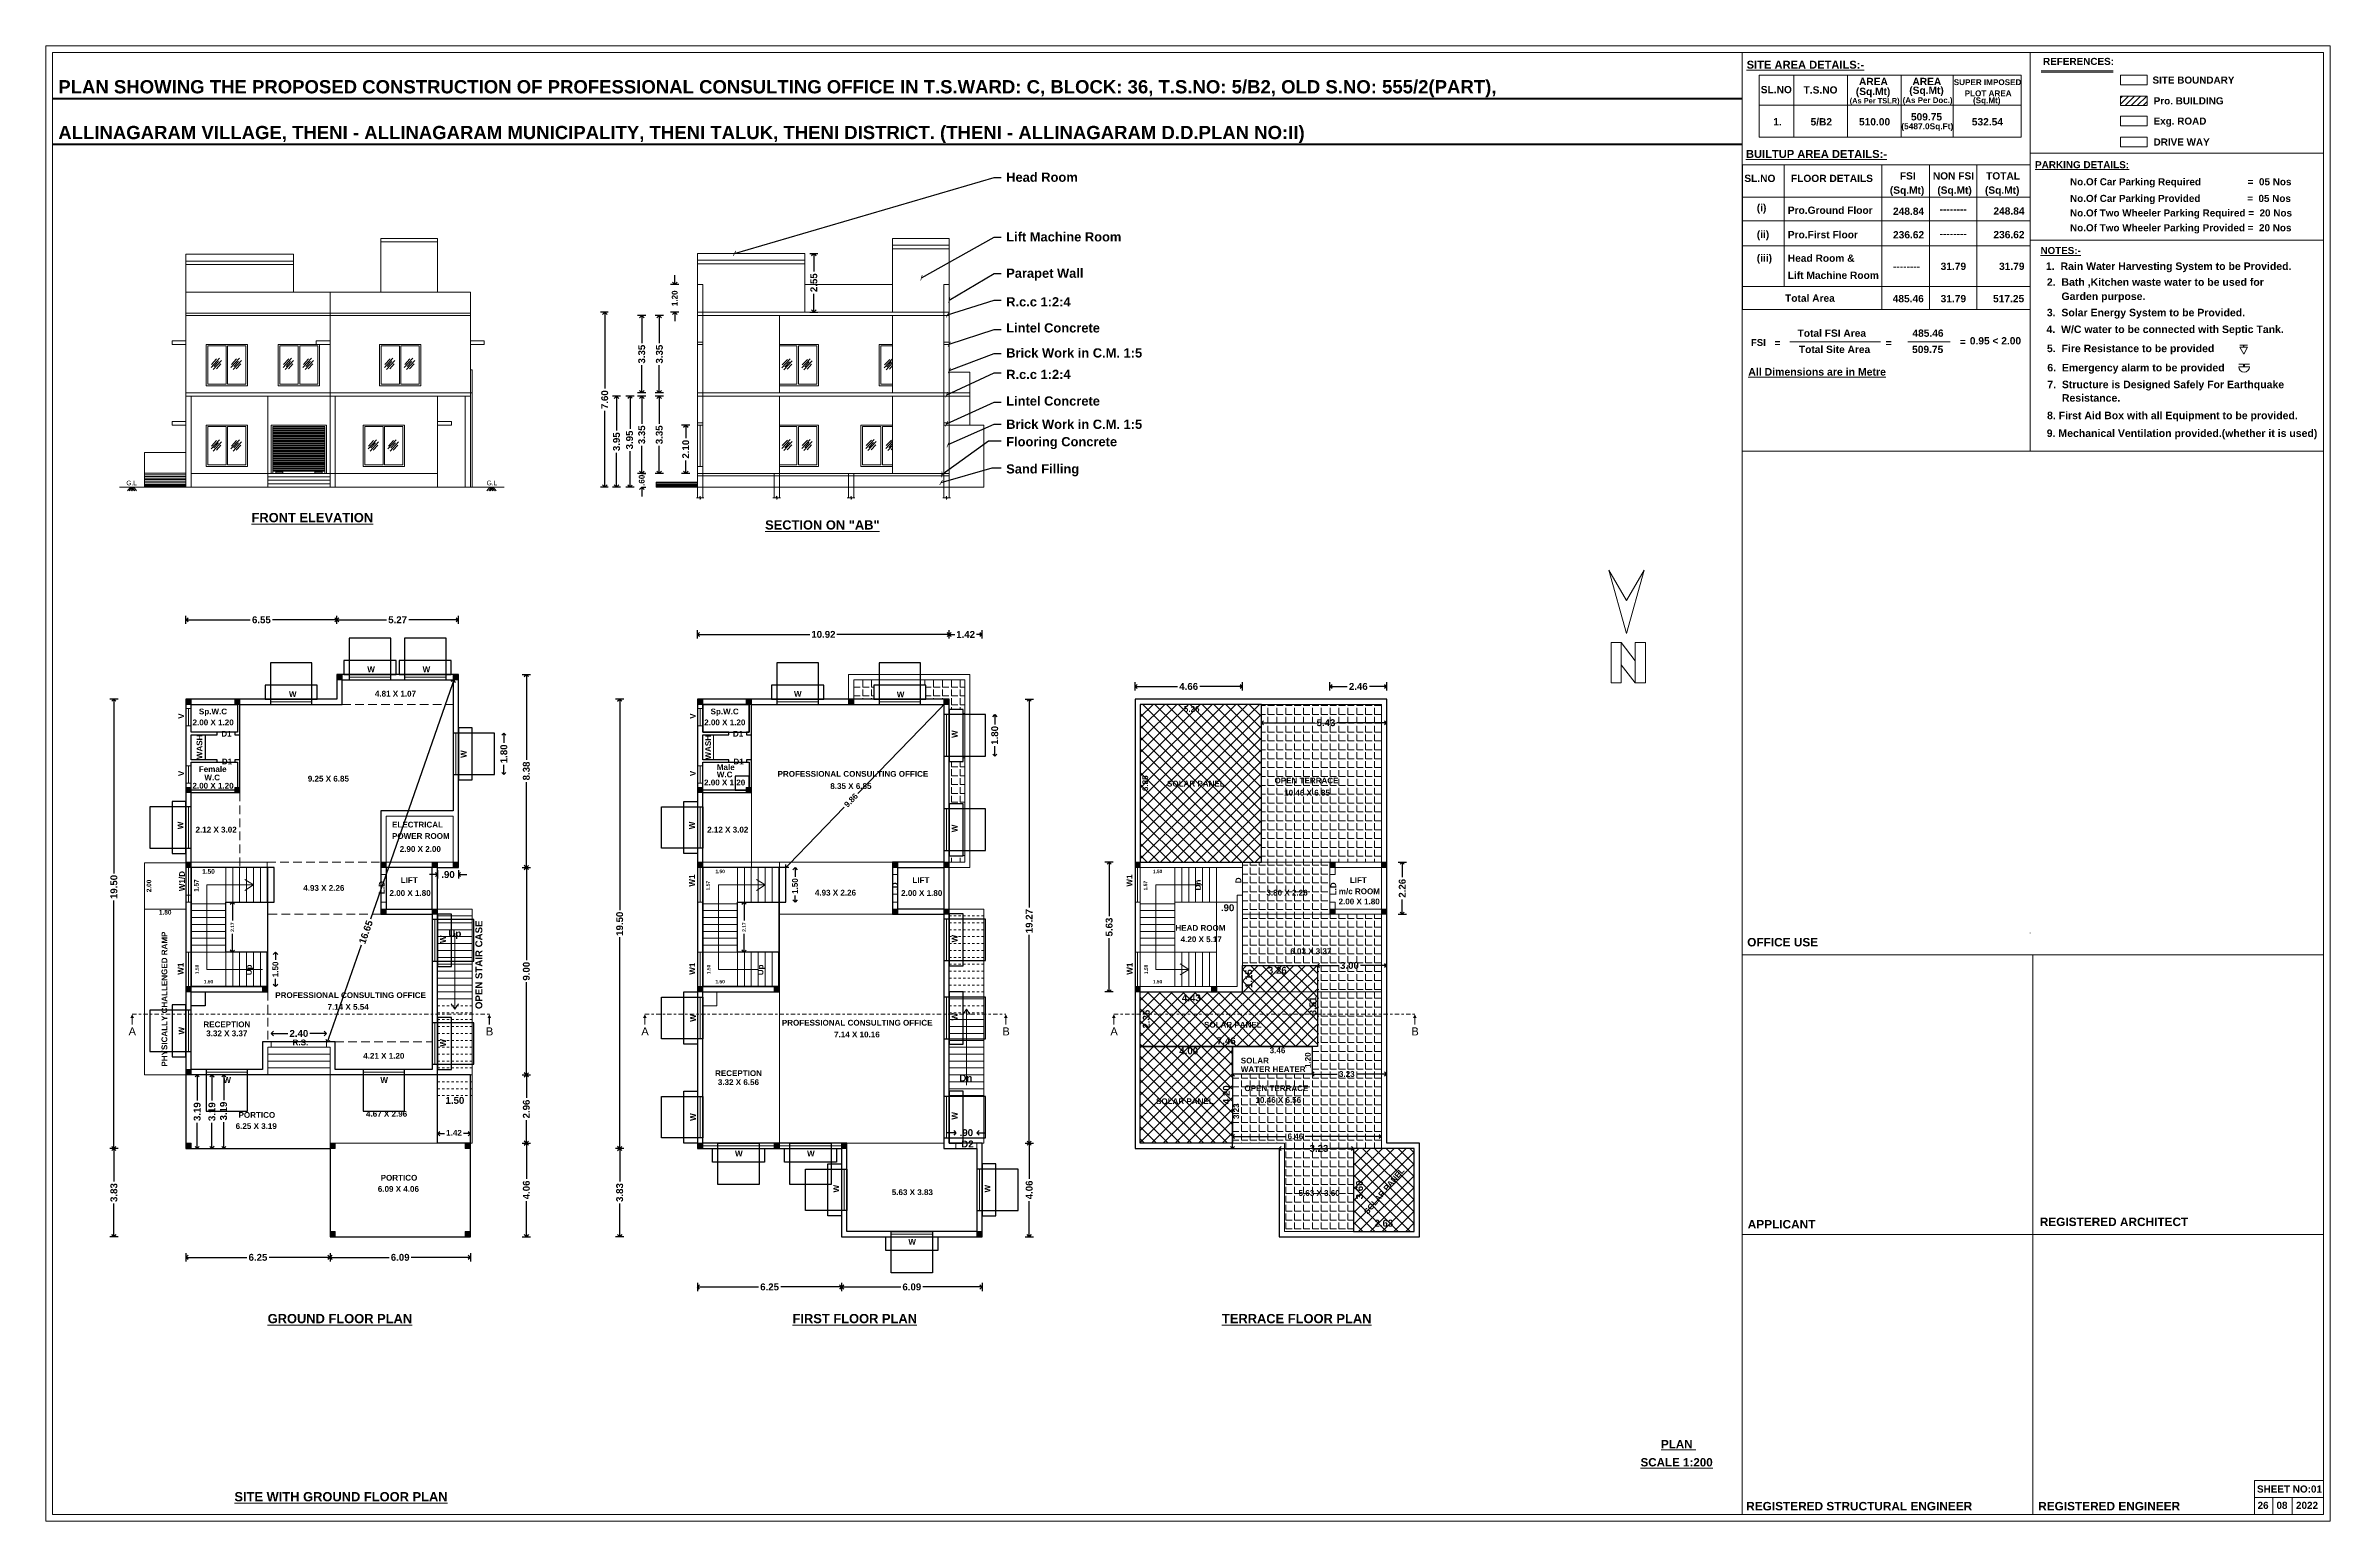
# Model space of a CAD drawing. Header units: metres. Extents: x -1558670 to -1556515, y 43632 to 45317.
# Drawn here: x -1558188.5 to -1558089.3, y 44055.2 to 44119.2 of the extents above; entities that cross this region are included whole.
import ezdxf
from ezdxf.enums import TextEntityAlignment as Align

# ---------------------------------------------------------------- set-up
doc = ezdxf.new("R2010")
doc.units = ezdxf.units.M
doc.header["$LTSCALE"] = 750
doc.header["$MEASUREMENT"] = 0
doc.header["$PDMODE"] = 35
doc.header["$PDSIZE"] = 50
for name, pattern in [('DASHDOT2', [0.5, 0.25, -0.125, 0, -0.125]), ('DASHED', [0.75, 0.5, -0.25]), ('DASHED2', [0.375, 0.25, -0.125]), ('HIDDEN', [0.375, 0.25, -0.125])]:
    doc.linetypes.add(name, pattern=pattern)
doc.layers.get('0').update_dxf_attribs({"lineweight": 5})
doc.layers.get('Defpoints').update_dxf_attribs({"lineweight": 0})
for name, color, linetype, lineweight in [('AR_WALL', 7, 'Continuous', 40), ('BLK_1_FLR_1_DRINKING_WATER', 7, 'Continuous', 5), ('BLK_1_FLR_1_WASH', 243, 'Continuous', 5), ('DIST_EXIT', 7, 'Continuous', 0)]:
    doc.layers.add(name, color=color, linetype=linetype, lineweight=lineweight)
doc.layers.add('BLK_1_COVERED_AREA', color=140, linetype='Continuous', plot=False)
doc.layers.add('BLK_1_FLR_0_BLT_UP_AREA', color=1, linetype='Continuous', plot=False)
for name, color, linetype in [('BLK_1_FLR_0_CARPET_AREA', 10, 'Continuous'), ('BLK_1_FLR_0_CHAJJA', 6, 'Continuous'), ('BLK_1_FLR_0_DRINKING_WATER', 1, 'Continuous'), ('BLK_1_FLR_0_EXIT_WIDTH_DOOR', 2, 'Continuous'), ('BLK_1_FLR_0_EXIT_WIDTH_STAIR', 1, 'Continuous'), ('BLK_1_FLR_0_LIFT_1', 30, 'Continuous'), ('BLK_1_FLR_0_REGULAR_ROOM', 7, 'Continuous'), ('BLK_1_FLR_0_ROOM_1_LIGHT_VENTILATION_1', 7, 'Continuous'), ('BLK_1_FLR_0_SP_WC', 2, 'Continuous'), ('BLK_1_FLR_0_STAIR_1', 1, 'Continuous'), ('BLK_1_FLR_0_WASH', 7, 'Continuous'), ('BLK_1_FLR_0_WATER_CLOSET', 7, 'Continuous'), ('BLK_1_FLR_0_WATER_CLOSET_HT', 1, 'Continuous'), ('BLK_1_FLR_1_BLT_UP_AREA', 1, 'Continuous'), ('BLK_1_FLR_1_CARPET_AREA', 10, 'Continuous'), ('BLK_1_FLR_1_CHAJJA', 7, 'Continuous'), ('BLK_1_FLR_1_EXIT_WIDTH_DOOR', 2, 'Continuous'), ('BLK_1_FLR_1_EXIT_WIDTH_STAIR', 1, 'Continuous'), ('BLK_1_FLR_1_LIFT_1', 30, 'Continuous'), ('BLK_1_FLR_1_REGULAR_ROOM', 7, 'Continuous'), ('BLK_1_FLR_1_ROOM_1_LIGHT_VENTILATION_1', 7, 'Continuous'), ('BLK_1_FLR_1_STAIR_1', 1, 'Continuous'), ('BLK_1_FLR_1_URINAL', 3, 'Continuous'), ('BLK_1_FLR_1_WATER_CLOSET', 1, 'Continuous'), ('BLK_1_FLR_2_ROOF_AREA', 7, 'Continuous'), ('BLK_1_HT_OF_BLDG', 5, 'Continuous'), ('BLK_1_OPEN_STAIR', 1, 'Continuous'), ('BLK_1_PARAPET_HT', 233, 'Continuous'), ('BLK_1_PLINTH_HEIGHT', 7, 'Continuous'), ('BLK_1_PORTICO_1', 7, 'Continuous'), ('BLK_1_SHADE_OVERHANG', 7, 'Continuous'), ('BLK_1_STAIR_HEADROOM', 55, 'Continuous'), ('BLK_1_TERRACESERVICE_UTILITYDISTANCE', 1, 'Continuous'), ('SOLAR_PANEL', 3, 'Continuous'), ('SOLAR_WATER_HEATER', 55, 'Continuous')]:
    doc.layers.add(name, color=color, linetype=linetype)
doc.styles.add('Ar Bold', font='arialbd.ttf', dxfattribs={"height": 0.5})
doc.styles.get("Standard").update_dxf_attribs({"font": 'arial.ttf'})
doc.dimstyles.get("Standard").update_dxf_attribs({"dimtxt": 0.18, "dimasz": 0.18, "dimexe": 0.18, "dimexo": 0.0625, "dimgap": 0.09, "dimtad": 1, "dimtih": 1, "dimtoh": 1, "dimdec": 4, "dimzin": 0, "dimdsep": 46, "dimtxsty": 'Standard', "dimblk": 'ARCHTICK', "dimcen": 0.09, "dimadec": 0, "dimazin": 0, "dimtfac": 1, "dimtdec": 4, "dimtofl": 0, "dimtmove": 0, "dimatfit": 3, "dimldrblk": 'ARCHTICK', "dimfxl": 0, "dimtolj": 1, "dimtzin": 0, "dimarcsym": 0})
doc.dimstyles.new('~Side open', dxfattribs={"dimtxt": 0.5, "dimasz": 0.18, "dimexe": 0.18, "dimexo": 0.0625, "dimgap": 0.09, "dimtad": 1, "dimzin": 4, "dimdsep": 46, "dimtxsty": 'Ar Bold', "dimblk": 'OPEN90', "dimcen": 0.09, "dimse1": 1, "dimse2": 1, "dimclrd": 252, "dimclrt": 256, "dimadec": 0, "dimazin": 0, "dimtfac": 1, "dimtix": 1, "dimtofl": 0, "dimtmove": 2, "dimatfit": 0, "dimfxl": 0, "dimtzin": 0, "dimarcsym": 0})
pattern_1 = [(0, (-56.4717, 97.43795), (0, 0.385), [0.28, -0.105]), (90, (-56.4717, 97.43795), (-0.385, 0), [0.28, -0.105])]
pattern_2 = [(45, (0, 0), (-0.25632620818, 0.25632620818), []), (135, (0, 0), (-0.25632620818, -0.25632620818), [])]
pattern_3 = [(0, (0, 0), (0, 0.385), [0.28, -0.105]), (90, (0, 0), (-0.385, 0), [0.28, -0.105])]

msp = doc.modelspace()

# ---------------------------------------------------------------- texts
at = {"style": 'Ar Bold'}
for s, height, p in [('REFERENCES:', 0.30753, (-1558101.796, 44118.384)), ('PLAN SHOWING THE PROPOSED CONSTRUCTION OF PROFESSIONAL CONSULTING OFFICE IN T.S.WARD: C, BLOCK: 36, T.S.NO: 5/B2, OLD S.NO: 555/2(PART), ', 0.576, (-1558187.914, 44117.15)), ('SITE BOUNDARY', 0.30753, (-1558097.046, 44117.574)), ('Pro. BUILDING', 0.30753, (-1558096.994, 44116.672)), ('ALLINAGARAM VILLAGE, THENI - ALLINAGARAM MUNICIPALITY, THENI TALUK, THENI DISTRICT. (THENI - ALLINAGARAM D.D.PLAN NO:II)  ', 0.576, (-1558187.914, 44115.164)), ('Exg. ROAD', 0.3075, (-1558096.999, 44115.795)), ('DRIVE WAY', 0.3075, (-1558096.999, 44114.885)), ('%%UPARKING DETAILS:', 0.30754, (-1558102.142, 44113.901)), ('No.Of Car Parking Required                 =  05 Nos', 0.30754, (-1558100.625, 44113.161)), ('No.Of Car Parking Provided                 =  05 Nos', 0.30754, (-1558100.625, 44112.439)), ('No.Of Two Wheeler Parking Required =  20 Nos', 0.30754, (-1558100.625, 44111.808)), ('No.Of Two Wheeler Parking Provided =  20 Nos', 0.30754, (-1558100.625, 44111.165)), ('%%UNOTES:-', 0.3043, (-1558101.905, 44110.179)), ('1.  Rain Water Harvesting System to be Provided.', 0.32604, (-1558101.671, 44109.488)), ('2.  Bath ,Kitchen waste water to be used for ', 0.32604, (-1558101.629, 44108.799)), ('3.  Solar Energy System to be Provided.', 0.32604, (-1558101.633, 44107.476)), ('     Garden purpose.', 0.32604, (-1558101.629, 44108.181)), ('4.  W/C water to be connected with Septic Tank.', 0.32604, (-1558101.646, 44106.749)), ('5.  Fire Resistance to be provided', 0.32604, (-1558101.627, 44105.92)), ('%%UAll Dimensions are in Metre', 0.32604, (-1558114.585, 44104.903)), ('6.  Emergency alarm to be provided', 0.32604, (-1558101.61, 44105.084)), ('7.  Structure is Designed Safely For Earthquake', 0.32604, (-1558101.61, 44104.355)), ('     Resistance.', 0.32604, (-1558101.61, 44103.772)), ('8. First Aid Box with all Equipment to be provided.', 0.32604, (-1558101.622, 44103.01)), ('9. Mechanical Ventilation provided.(whether it is used)', 0.32604, (-1558101.635, 44102.24))]:
    msp.add_text(s, height=height, dxfattribs=at).set_placement(p)
at = {"color": 7, "style": 'Ar Bold'}
for s, height, p in [('W', 0.25, (-1558174.506, 44092.029)), ('W', 0.25, (-1558172.106, 44092.029)), ('W', 0.25, (-1558177.905, 44090.956)), ('4.81 X 1.07', 0.25, (-1558174.177, 44090.972)), ('W', 0.25, (-1558155.991, 44090.962)), ('W', 0.25, (-1558151.531, 44090.939)), ('2.00 X 1.20', 0.25, (-1558182.088, 44089.727)), ('Sp.W.C', 0.25, (-1558181.811, 44090.201)), ('2.00 X 1.20', 0.25, (-1558159.888, 44089.727)), ('Sp.W.C', 0.25, (-1558159.611, 44090.201)), ('D1', 0.25, (-1558180.84, 44089.236)), ('D1', 0.25, (-1558158.64, 44089.236)), ('Female', 0.25, (-1558181.816, 44087.702)), ('D1', 0.25, (-1558180.817, 44088.029)), ('Male', 0.25, (-1558159.34, 44087.784)), ('D1', 0.25, (-1558158.618, 44088.029)), ('2.00 X 1.20', 0.25, (-1558182.092, 44086.978)), ('W.C', 0.25, (-1558181.575, 44087.336)), ('9.25 X 6.85', 0.25, (-1558177.087, 44087.284)), ('2.00 X 1.20', 0.25, (-1558159.893, 44087.12)), ('W.C', 0.25, (-1558159.34, 44087.467)), ('PROFESSIONAL CONSULTING OFFICE', 0.25, (-1558156.704, 44087.493)), ('8.35 X 6.85', 0.25, (-1558154.416, 44086.964)), ('SOLAR PANEL', 0.25, (-1558139.806, 44087.07)), ('OPEN TERRACE', 0.25, (-1558135.141, 44087.206)), ('10.46 X 6.85', 0.25, (-1558134.72, 44086.676)), ('2.12 X 3.02', 0.25, (-1558181.958, 44085.072)), (' POWER ROOM', 0.25, (-1558173.531, 44084.797)), ('ELECTRICAL ', 0.25, (-1558173.433, 44085.291)), ('2.12 X 3.02', 0.25, (-1558159.758, 44085.072)), ('2.90 X 2.00', 0.25, (-1558173.099, 44084.232)), ('LIFT', 0.25, (-1558173.053, 44082.884)), ('LIFT', 0.25, (-1558150.853, 44082.884)), ('LIFT', 0.25, (-1558131.873, 44082.884)), ('4.93 X 2.26', 0.25, (-1558177.285, 44082.543)), ('2.00 X 1.80', 0.25, (-1558173.543, 44082.321)), ('4.93 X 2.26', 0.25, (-1558155.085, 44082.337)), ('2.00 X 1.80', 0.25, (-1558151.343, 44082.321)), ('3.80 X 2.26', 0.25, (-1558135.492, 44082.337)), ('2.00 X 1.80', 0.25, (-1558132.363, 44081.955)), ('m/c ROOM', 0.25, (-1558132.351, 44082.397)), ('Up', 0.3, (-1558170.985, 44080.544)), ('HEAD ROOM', 0.25, (-1558139.441, 44080.807)), ('4.20 X 5.17', 0.25, (-1558139.214, 44080.316)), ('6.03 X 3.37', 0.25, (-1558134.459, 44079.8)), ('PROFESSIONAL CONSULTING OFFICE', 0.25, (-1558178.499, 44077.89)), ('RECEPTION', 0.25, (-1558181.618, 44076.622)), ('7.14 X 5.54', 0.25, (-1558176.231, 44077.381)), ('PROFESSIONAL CONSULTING OFFICE', 0.25, (-1558156.519, 44076.693)), ('3.32 X 3.37', 0.25, (-1558181.495, 44076.232)), ('R.S.', 0.25, (-1558177.747, 44075.838)), ('7.14 X 10.16', 0.25, (-1558154.251, 44076.184)), ('SOLAR PANEL', 0.25, (-1558138.2, 44076.606)), ('4.21 X 1.20', 0.25, (-1558174.683, 44075.257)), ('WATER HEATER', 0.25, (-1558136.606, 44074.68)), ('SOLAR', 0.25, (-1558136.606, 44075.052)), ('W', 0.25, (-1558180.75, 44074.206)), ('W', 0.25, (-1558173.939, 44074.206)), ('RECEPTION', 0.25, (-1558159.418, 44074.504)), ('3.32 X 6.56', 0.25, (-1558159.296, 44074.114)), ('Dn', 0.3, (-1558148.813, 44074.27)), ('OPEN TERRACE', 0.25, (-1558136.447, 44073.851)), ('PORTICO', 0.25, (-1558180.093, 44072.692)), ('4.67 X 2.96', 0.25, (-1558174.561, 44072.739)), ('SOLAR PANEL', 0.25, (-1558140.283, 44073.288)), ('10.46 X 6.56', 0.25, (-1558135.966, 44073.341)), ('6.25 X 3.19', 0.25, (-1558180.217, 44072.207)), ('W', 0.25, (-1558158.55, 44071.015)), ('W', 0.25, (-1558155.425, 44071.015)), ('D2', 0.3, (-1558148.735, 44071.407)), ('PORTICO', 0.25, (-1558173.926, 44069.966)), ('6.09 X 4.06', 0.25, (-1558174.05, 44069.48)), ('5.63 X 3.83', 0.25, (-1558151.75, 44069.339)), ('5.63 X 3.60', 0.25, (-1558134.098, 44069.304)), ('W', 0.25, (-1558151.029, 44067.185)), ('%%UGROUND FLOOR PLAN', 0.4, (-1558178.829, 44063.779)), ('%%UFIRST FLOOR PLAN', 0.4, (-1558156.055, 44063.779)), ('%%UTERRACE FLOOR PLAN', 0.4, (-1558137.422, 44063.779)), ('%%UPLAN ', 0.36, (-1558118.371, 44058.351)), ('%%USCALE 1:200', 0.36, (-1558119.26, 44057.563)), ('%%USITE WITH GROUND FLOOR PLAN', 0.4, (-1558180.272, 44056.05))]:
    msp.add_text(s, height=height, dxfattribs=at).set_placement(p)
for s, height, rotation, p in [('V', 0.25, 90, (-1558182.454, 44090.008)), ('V', 0.25, 90, (-1558160.254, 44090.008)), ('WASH', 0.25, 90, (-1558181.665, 44088.257)), ('WASH', 0.25, 90, (-1558159.595, 44088.24)), ('W', 0.25, 90, (-1558148.896, 44089.178)), ('W', 0.25, 90, (-1558170.201, 44088.311)), ('V', 0.25, 90, (-1558182.454, 44087.519)), ('V', 0.25, 90, (-1558160.254, 44087.519)), ('W', 0.25, 90, (-1558182.49, 44085.215)), ('W', 0.25, 90, (-1558160.291, 44085.215)), ('W', 0.25, 90, (-1558148.896, 44085.085)), ('W1/D', 0.25, 90, (-1558182.422, 44082.528)), ('L.D', 0.25, 90, (-1558173.756, 44082.403)), ('W1', 0.25, 90, (-1558160.291, 44082.725)), ('L.D', 0.25, 90, (-1558151.483, 44082.347)), ('W1', 0.25, 90, (-1558141.311, 44082.725)), ('Dn', 0.25, 90, (-1558138.339, 44082.562)), ('D', 0.25, 90, (-1558136.585, 44082.871)), ('L.D', 0.25, 90, (-1558132.466, 44082.347)), ('OPEN STAIR CASE', 0.3, 90, (-1558169.516, 44077.411)), ('PHYSICALLY CHALLENGED RAMP', 0.25, 90, (-1558183.185, 44074.915)), ('W', 0.25, 90, (-1558171.095, 44080.278)), ('W', 0.25, 90, (-1558148.896, 44080.304)), ('W1', 0.25, 90, (-1558182.48, 44078.901)), ('Up', 0.25, 90, (-1558179.519, 44078.878)), ('W1', 0.25, 90, (-1558160.28, 44078.901)), ('Up', 0.25, 90, (-1558157.319, 44078.878)), ('W1', 0.25, 90, (-1558141.3, 44078.901)), ('W', 0.25, 90, (-1558160.247, 44076.86)), ('W', 0.25, 90, (-1558148.896, 44076.914)), ('W', 0.25, 90, (-1558182.447, 44076.305)), ('W', 0.25, 90, (-1558171.095, 44075.782)), ('W', 0.25, 90, (-1558148.896, 44072.612)), ('W', 0.25, 90, (-1558160.247, 44072.559)), ('SOLAR PANEL', 0.25, 49.9046, (-1558131.098, 44068.478)), ('W', 0.25, 90, (-1558154.034, 44069.452)), ('W', 0.25, 90, (-1558147.474, 44069.452))]:
    msp.add_text(s, height=height, rotation=rotation, dxfattribs=at).set_placement(p)
at = {"style": 'Ar Bold'}
for s, height, p in [('OFFICE USE', 0.3673, (-1558113.093, 44080.13)), ('APPLICANT', 0.3673, (-1558113.141, 44067.89)), ('REGISTERED ARCHITECT', 0.36729, (-1558098.716, 44067.994)), ('REGISTERED STRUCTURAL ENGINEER', 0.36729, (-1558109.772, 44055.655)), ('REGISTERED ENGINEER', 0.36729, (-1558098.927, 44055.655))]:
    msp.add_text(s, height=height, dxfattribs=at).set_placement(p, align=Align.CENTER)
at = {"color": 4, "style": 'Ar Bold'}
for s, p in [('SHEET NO:01', (-1558091.102, 44056.428)), ('26', (-1558092.249, 44055.72)), ('08', (-1558091.429, 44055.72)), ('2022', (-1558090.342, 44055.72))]:
    msp.add_text(s, height=0.3082, dxfattribs=at).set_placement(p, align=Align.CENTER)
at = {"color": 7, "char_height": 0.4, "style": 'Ar Bold'}
for s, insert, width, attachment_point in [('Head Room', (-1558146.784, 44113.712), 6.80414, 1), ('Lift Machine Room', (-1558146.784, 44111.125), 6.80414, 1), ('Parapet Wall', (-1558146.784, 44109.547), 4.14152, 1), ('R.c.c 1:2:4', (-1558146.784, 44108.305), 4.14152, 1), ('Lintel Concrete', (-1558146.784, 44107.173), 4.14152, 1), ('Brick Work in C.M. 1:5', (-1558146.784, 44106.086), 7.63926, 1), ('R.c.c 1:2:4', (-1558146.784, 44105.155), 4.14152, 1), ('Lintel Concrete', (-1558146.784, 44104.001), 4.14152, 1), ('Brick Work in C.M. 1:5', (-1558146.784, 44102.99), 9.53702, 1), ('Flooring Concrete', (-1558146.784, 44102.235), 10.36371, 1), ('Sand Filling', (-1558146.784, 44101.054), 4.14152, 1), ('{\\LFRONT ELEVATION}', (-1558176.892, 44098.94), 5.80802, 2), ('{\\LSECTION ON "AB"}', (-1558154.761, 44098.622), 5.34529, 2)]:
    msp.add_mtext(s, dxfattribs=dict(at, insert=insert, width=width, attachment_point=attachment_point))
at = {"ltscale": 11, "char_height": 0.20248, "width": 0.72027, "attachment_point": 2}
for insert in [(-1558184.731, 44100.344), (-1558169.099, 44100.344)]:
    msp.add_mtext('{\\fArial|b0|i0|c0|p34;G.L}', dxfattribs=dict(at, insert=insert))
at = {"color": 7, "char_height": 0.35, "width": 0.49039, "attachment_point": 2}
for s, insert in [('A', (-1558184.702, 44076.616)), ('B', (-1558169.202, 44076.616)), ('A', (-1558162.455, 44076.616)), ('B', (-1558146.791, 44076.616)), ('A', (-1558142.103, 44076.616)), ('B', (-1558129.045, 44076.616))]:
    msp.add_mtext(s, dxfattribs=dict(at, insert=insert))

# ---------------------------------------------------------------- blocks, each defined once
blk = doc.blocks.new('North')
at = {"color": 3}
for p, q in [((-0.68, -0.36), (-0.68, 1.24)), ((-0.68, 1.24), (-0.28, 1.24)), ((-0.28, -0.36), (-0.28, 1.24)), ((-0.28, 1.24), (0.28, 0.52)), ((0.28, -0.36), (0.28, 1.24)), ((0.28, 1.24), (0.68, 1.24)), ((0.68, -0.36), (0.68, 1.24)), ((-0.28, 0.36), (0.28, -0.36)), ((-0.68, -0.36), (-0.28, -0.36)), ((0.28, -0.36), (0.68, -0.36))]:
    blk.add_line(p, q, dxfattribs=at)
at = {"color": 1}
for p, q in [((-0.627, -3.229), (0.073, -0.723)), ((0.773, -3.229), (0.073, -0.723)), ((0.073, -2.023), (-0.627, -3.229)), ((0.073, -2.023), (0.773, -3.229))]:
    blk.add_line(p, q, dxfattribs=at)
blk = doc.blocks.new('*D5')
at = {"layer": 'Defpoints', "color": 0}
for p in [(-1558140.965, 44083.115), (-1558140.965, 44082.284), (-1558139.465, 44082.284)]:
    blk.add_point(p, dxfattribs=at)
at = {"insert": (-1558140.215, 44083.383), "char_height": 0.5, "attachment_point": 5, "style": 'Ar Bold'}
blk.add_mtext('{\\H0.3x;1.50}', dxfattribs=at)
blk = doc.blocks.new('_Open90')
at = {"layer": 'AR_WALL', "color": 0, "lineweight": -2}
for p, q in [((0, 0), (-1, 0)), ((-0.5, 0.5), (0, 0)), ((0, 0), (-0.5, -0.5))]:
    blk.add_line(p, q, dxfattribs=at)
blk = doc.blocks.new('*D6')
at = {"layer": 'Defpoints', "color": 0}
for p in [(-1558140.965, 44079.884), (-1558139.465, 44079.884), (-1558139.465, 44079.703)]:
    blk.add_point(p, dxfattribs=at)
at = {"insert": (-1558140.215, 44078.601), "char_height": 0.5, "attachment_point": 5, "style": 'Ar Bold'}
blk.add_mtext('{\\H0.3x;1.50}', dxfattribs=at)
blk = doc.blocks.new('*D7')
at = {"layer": 'Defpoints', "color": 0}
for p in [(-1558139.712, 44079.884), (-1558139.465, 44079.884), (-1558139.465, 44078.384)]:
    blk.add_point(p, dxfattribs=at)
at = {"insert": (-1558140.712, 44079.134), "char_height": 0.5, "attachment_point": 5, "rotation": 90, "style": 'Ar Bold'}
blk.add_mtext('{\\H0.3x;1.50}', dxfattribs=at)
blk = doc.blocks.new('*D8')
at = {"layer": 'Defpoints', "color": 0}
for p in [(-1558140.965, 44083.554), (-1558140.818, 44083.554), (-1558140.965, 44081.984)]:
    blk.add_point(p, dxfattribs=at)
at = {"insert": (-1558140.74, 44082.769), "char_height": 0.5, "attachment_point": 5, "rotation": 90, "style": 'Ar Bold'}
blk.add_mtext('{\\H0.3x;1.57}', dxfattribs=at)
blk = doc.blocks.new('*D9')
at = {"layer": 'Defpoints', "color": 0}
for p in [(-1558137.665, 44082.057), (-1558136.766, 44081.921), (-1558136.765, 44082.054)]:
    blk.add_point(p, dxfattribs=at)
at = {"insert": (-1558137.177, 44081.808), "char_height": 0.5, "attachment_point": 5, "rotation": 359.79708, "style": 'Ar Bold'}
blk.add_mtext('{\\H0.6x;.90}', dxfattribs=at)
blk = doc.blocks.new('*D10')
at = {"color": 0, "lineweight": -2}
for p, q in [((-1558142.138, 44083.784), (-1558142.498, 44083.784)), ((-1558142.138, 44078.154), (-1558142.498, 44078.154))]:
    blk.add_line(p, q, dxfattribs=at)
at = {"color": 252, "lineweight": -2}
for p, q in [((-1558142.318, 44083.604), (-1558142.318, 44081.449)), ((-1558142.318, 44078.334), (-1558142.318, 44080.49))]:
    blk.add_line(p, q, dxfattribs=at)
at = {"layer": 'Defpoints', "color": 0}
for p in [(-1558142.318, 44083.784), (-1558141.195, 44083.784), (-1558141.195, 44078.154)]:
    blk.add_point(p, dxfattribs=at)
at = {"color": 252, "lineweight": -2, "xscale": 0.18, "yscale": 0.18, "zscale": 0.18}
for p, rotation in [((-1558142.318, 44083.784), 90), ((-1558142.318, 44078.154), 270)]:
    blk.add_blockref('_Open90', p, dxfattribs=dict(at, rotation=rotation))
at = {"insert": (-1558142.318, 44080.969), "char_height": 0.5, "attachment_point": 5, "rotation": 90, "style": 'Ar Bold'}
blk.add_mtext('{\\H0.6x;5.63}', dxfattribs=at)
blk = doc.blocks.new('*D11')
at = {"color": 0, "lineweight": -2}
for p, q in [((-1558141.195, 44091.232), (-1558141.195, 44091.592)), ((-1558136.535, 44091.232), (-1558136.535, 44091.592))]:
    blk.add_line(p, q, dxfattribs=at)
at = {"color": 252, "lineweight": -2}
for p, q in [((-1558141.015, 44091.412), (-1558139.352, 44091.412)), ((-1558136.715, 44091.412), (-1558138.379, 44091.412))]:
    blk.add_line(p, q, dxfattribs=at)
at = {"layer": 'Defpoints', "color": 0}
for p in [(-1558136.535, 44091.412), (-1558141.195, 44083.784), (-1558136.535, 44083.784)]:
    blk.add_point(p, dxfattribs=at)
at = {"color": 252, "lineweight": -2, "xscale": 0.18, "yscale": 0.18, "zscale": 0.18, "rotation": 180}
blk.add_blockref('_Open90', (-1558141.195, 44091.412), dxfattribs=at)
at = {"color": 252, "lineweight": -2, "xscale": 0.18, "yscale": 0.18, "zscale": 0.18}
blk.add_blockref('_Open90', (-1558136.535, 44091.412), dxfattribs=at)
at = {"insert": (-1558138.865, 44091.412), "char_height": 0.5, "attachment_point": 5, "style": 'Ar Bold'}
blk.add_mtext('{\\H0.6x;4.66}', dxfattribs=at)
blk = doc.blocks.new('*D12')
at = {"color": 0, "lineweight": -2}
for p, q in [((-1558132.735, 44091.232), (-1558132.735, 44091.592)), ((-1558130.275, 44091.232), (-1558130.275, 44091.592))]:
    blk.add_line(p, q, dxfattribs=at)
at = {"color": 252, "lineweight": -2}
for p, q in [((-1558132.555, 44091.412), (-1558131.99, 44091.412)), ((-1558130.455, 44091.412), (-1558131.019, 44091.412))]:
    blk.add_line(p, q, dxfattribs=at)
at = {"layer": 'Defpoints', "color": 0}
for p in [(-1558130.275, 44091.412), (-1558132.735, 44083.784), (-1558130.275, 44083.784)]:
    blk.add_point(p, dxfattribs=at)
at = {"color": 252, "lineweight": -2, "xscale": 0.18, "yscale": 0.18, "zscale": 0.18, "rotation": 180}
blk.add_blockref('_Open90', (-1558132.735, 44091.412), dxfattribs=at)
at = {"color": 252, "lineweight": -2, "xscale": 0.18, "yscale": 0.18, "zscale": 0.18}
blk.add_blockref('_Open90', (-1558130.275, 44091.412), dxfattribs=at)
at = {"insert": (-1558131.505, 44091.412), "char_height": 0.5, "attachment_point": 5, "style": 'Ar Bold'}
blk.add_mtext('{\\H0.6x;2.46}', dxfattribs=at)
blk = doc.blocks.new('*D13')
at = {"color": 0, "lineweight": -2}
for p, q in [((-1558129.779, 44083.784), (-1558129.419, 44083.784)), ((-1558129.779, 44081.524), (-1558129.419, 44081.524))]:
    blk.add_line(p, q, dxfattribs=at)
at = {"color": 252, "lineweight": -2}
for p, q in [((-1558129.599, 44083.604), (-1558129.599, 44083.139)), ((-1558129.599, 44081.704), (-1558129.599, 44082.169))]:
    blk.add_line(p, q, dxfattribs=at)
at = {"layer": 'Defpoints', "color": 0}
for p in [(-1558130.275, 44083.784), (-1558129.599, 44083.784), (-1558130.275, 44081.524)]:
    blk.add_point(p, dxfattribs=at)
at = {"color": 252, "lineweight": -2, "xscale": 0.18, "yscale": 0.18, "zscale": 0.18}
for p, rotation in [((-1558129.599, 44083.784), 90), ((-1558129.599, 44081.524), 270)]:
    blk.add_blockref('_Open90', p, dxfattribs=dict(at, rotation=rotation))
at = {"insert": (-1558129.599, 44082.654), "char_height": 0.5, "attachment_point": 5, "rotation": 90, "style": 'Ar Bold'}
blk.add_mtext('{\\H0.6x;2.26}', dxfattribs=at)
blk = doc.blocks.new('_ArchTick')
at = {"color": 0, "linetype": 'ByBlock', "const_width": 0.15}
blk.add_lwpolyline([(-0.5, -0.5), (0.5, 0.5)], dxfattribs=at)
blk = doc.blocks.new('*D14')
at = {"layer": 'BLK_1_PLINTH_HEIGHT', "color": 0, "lineweight": -2}
for p, q in [((-1558162.609, 44100.658), (-1558162.418, 44100.658)), ((-1558162.609, 44100.058), (-1558162.418, 44100.058))]:
    blk.add_line(p, q, dxfattribs=at)
at = {"layer": 'BLK_1_PLINTH_HEIGHT', "color": 7, "lineweight": -2}
for p, q in [((-1558162.598, 44100.858), (-1558162.598, 44101.058)), ((-1558162.598, 44099.858), (-1558162.598, 44099.658))]:
    blk.add_line(p, q, dxfattribs=at)
at = {"layer": 'Defpoints', "color": 0}
for p in [(-1558162.672, 44100.658), (-1558162.598, 44100.658), (-1558162.672, 44100.058)]:
    blk.add_point(p, dxfattribs=at)
at = {"layer": 'BLK_1_PLINTH_HEIGHT', "color": 7, "lineweight": -2, "xscale": 0.2, "yscale": 0.2, "zscale": 0.2}
for p, rotation in [((-1558162.598, 44100.658), 270), ((-1558162.598, 44100.058), 90)]:
    blk.add_blockref('_Open90', p, dxfattribs=dict(at, rotation=rotation))
at = {"layer": 'BLK_1_PLINTH_HEIGHT', "insert": (-1558162.598, 44100.358), "char_height": 0.5, "width": 0.44321, "attachment_point": 5, "rotation": 90, "style": 'Ar Bold'}
blk.add_mtext('{\\H0.5x;\\C7;.60}', dxfattribs=at)
blk = doc.blocks.new('*D15')
at = {"layer": 'BLK_1_HT_OF_BLDG', "color": 0, "lineweight": -2}
for p, q in [((-1558164.054, 44107.658), (-1558164.384, 44107.658)), ((-1558164.054, 44100.058), (-1558164.384, 44100.058))]:
    blk.add_line(p, q, dxfattribs=at)
at = {"layer": 'BLK_1_HT_OF_BLDG', "color": 5, "lineweight": -2}
for p, q in [((-1558164.204, 44107.458), (-1558164.204, 44104.336)), ((-1558164.204, 44100.258), (-1558164.204, 44103.379))]:
    blk.add_line(p, q, dxfattribs=at)
at = {"layer": 'Defpoints', "color": 0}
for p in [(-1558164.204, 44107.658), (-1558160.175, 44107.658), (-1558160.175, 44100.058)]:
    blk.add_point(p, dxfattribs=at)
at = {"layer": 'BLK_1_HT_OF_BLDG', "color": 5, "lineweight": -2, "xscale": 0.2, "yscale": 0.2, "zscale": 0.2}
for p, rotation in [((-1558164.204, 44107.658), 90), ((-1558164.204, 44100.058), 270)]:
    blk.add_blockref('_Open90', p, dxfattribs=dict(at, rotation=rotation))
at = {"layer": 'BLK_1_HT_OF_BLDG', "insert": (-1558164.204, 44103.858), "char_height": 0.5, "attachment_point": 5, "rotation": 90, "style": 'Ar Bold'}
blk.add_mtext('{\\H0.6x;7.60}', dxfattribs=at)
blk = doc.blocks.new('FGHYQ')
at = {"color": 6}
for p, q in [((8365.08, -8700.91), (8380.88, -8700.91)), ((8365.08, -8700.91), (8365.08, -8704.64)), ((8367.17, -8700.91), (8367.17, -8704.64)), ((8370.4, -8700.91), (8370.4, -8704.64)), ((8373.65, -8700.91), (8373.65, -8704.64)), ((8376.78, -8700.91), (8376.78, -8704.64)), ((8380.88, -8700.91), (8380.88, -8704.64)), ((8365.08, -8702.71), (8380.88, -8702.71)), ((8365.08, -8704.64), (8380.88, -8704.64)), ((8364.07, -8706.3), (8381.41, -8706.3)), ((8364.07, -8706.3), (8364.07, -8715.02)), ((8366.6, -8706.3), (8366.6, -8708.25)), ((8372.47, -8706.3), (8372.47, -8708.25)), ((8375.34, -8706.3), (8375.34, -8708.25)), ((8378.2, -8706.3), (8378.2, -8708.25)), ((8364.07, -8708.25), (8381.41, -8708.25)), ((8366.6, -8708.25), (8366.6, -8713.63)), ((8372.47, -8708.25), (8372.47, -8715.02)), ((8375.34, -8708.25), (8375.34, -8715.02)), ((8378.2, -8708.25), (8378.2, -8715.02)), ((8364.07, -8709.69), (8381.41, -8709.69)), ((8364.07, -8711.19), (8381.41, -8711.19)), ((8364.07, -8713.63), (8381.41, -8713.63)), ((8364.07, -8715.02), (8381.41, -8715.02))]:
    blk.add_line(p, q, dxfattribs=at)
for p, q in [((8366.93, -8716.98), (8372.39, -8716.98)), ((8374.05, -8716.98), (8376.59, -8716.98))]:
    blk.add_line(p, q)
at = {"style": 'Ar Bold'}
for s, height, p in [('%%USITE AREA DETAILS:-', 0.4802, (8364.33, -8700.51)), ('AREA', 0.439, (8371.1, -8701.5)), ('AREA', 0.439, (8374.32, -8701.5)), ('SUPER IMPOSED ', 0.35, (8376.81, -8701.5)), ('SL.NO', 0.439, (8365.18, -8701.99)), ('T.S.NO', 0.439, (8367.76, -8702.01)), ('(As Per TSLR)    ', 0.32, (8370.54, -8702.6)), ('(Sq.Mt)', 0.439, (8370.91, -8702.1)), ('(As Per Doc.)    ', 0.343, (8373.73, -8702.58)), ('(Sq.Mt)', 0.439, (8374.13, -8702.03)), ('PLOT AREA', 0.35, (8377.47, -8702.17)), ('(Sq.Mt)', 0.35, (8377.97, -8702.59)), ('1.', 0.439, (8365.93, -8703.93)), ('5/B2', 0.439, (8368.18, -8703.93)), ('510.00', 0.439, (8371.1, -8703.93)), ('(5487.0Sq.Ft)', 0.36, (8373.65, -8704.16)), ('509.75', 0.439, (8374.23, -8703.63)), ('532.54', 0.439, (8377.9, -8703.93)), ('%%UBUILTUP AREA DETAILS:-', 0.4802, (8364.29, -8705.89)), ('FSI', 0.439, (8373.56, -8707.19)), ('NON FSI', 0.439, (8375.55, -8707.19)), ('TOTAL', 0.439, (8378.76, -8707.19)), ('SL.NO', 0.439, (8364.19, -8707.34)), ('FLOOR DETAILS', 0.4391, (8367, -8707.34)), ('(Sq.Mt)', 0.439, (8372.96, -8708.05)), ('(Sq.Mt)', 0.439, (8375.82, -8708.05)), ('(Sq.Mt)', 0.439, (8378.69, -8708.05)), ('(i)', 0.439, (8364.94, -8709.11)), ('Pro.Ground Floor', 0.4391, (8366.81, -8709.26)), ('248.84', 0.439, (8373.15, -8709.32)), ('--------', 0.439, (8375.96, -8709.19)), ('248.84', 0.439, (8379.2, -8709.31)), ('(ii)', 0.439, (8364.94, -8710.72)), ('Pro.First Floor', 0.4391, (8366.81, -8710.73)), ('236.62', 0.439, (8373.15, -8710.74)), ('--------', 0.439, (8375.96, -8710.67)), ('236.62', 0.439, (8379.2, -8710.73)), ('(iii)', 0.439, (8364.94, -8712.14)), ('Head Room &', 0.4391, (8366.81, -8712.15)), ('31.79', 0.439, (8376.02, -8712.64)), ('  31.79', 0.439, (8379.2, -8712.64)), ('Lift Machine Room', 0.4391, (8366.81, -8713.18)), ('--------', 0.439, (8373.15, -8712.64)), ('          Total Area', 0.4391, (8364.94, -8714.56)), ('  485.46', 0.439, (8372.79, -8714.59)), ('31.79', 0.439, (8376.02, -8714.59)), ('517.25', 0.439, (8379.18, -8714.59)), ('Total FSI Area', 0.4391, (8367.4, -8716.67)), ('485.46', 0.439, (8374.32, -8716.67)), ('FSI', 0.412, (8364.59, -8717.22)), ('=  ', 0.439, (8366.01, -8717.26)), ('Total Site Area', 0.4391, (8367.48, -8717.65)), ('=  ', 0.439, (8372.71, -8717.26)), ('509.75', 0.439, (8374.3, -8717.65)), ('=  ', 0.439, (8377.18, -8717.19)), ('0.95 < 2.00', 0.4391, (8377.78, -8717.13))]:
    blk.add_text(s, height=height, dxfattribs=at).set_placement(p)
blk = doc.blocks.new('*D29')
at = {"layer": 'BLK_1_OPEN_STAIR', "color": 0, "lineweight": -2}
for p, q in [((-1558162.926, 44104.008), (-1558163.286, 44104.008)), ((-1558162.926, 44100.058), (-1558163.286, 44100.058))]:
    blk.add_line(p, q, dxfattribs=at)
at = {"layer": 'BLK_1_OPEN_STAIR', "color": 7, "lineweight": -2}
for p, q in [((-1558163.106, 44103.828), (-1558163.106, 44102.591)), ((-1558163.106, 44100.238), (-1558163.106, 44101.624))]:
    blk.add_line(p, q, dxfattribs=at)
at = {"layer": 'Defpoints', "color": 0}
for p in [(-1558163.106, 44104.008), (-1558159.945, 44104.008), (-1558159.945, 44100.058)]:
    blk.add_point(p, dxfattribs=at)
at = {"layer": 'BLK_1_OPEN_STAIR', "color": 7, "lineweight": -2, "xscale": 0.18, "yscale": 0.18, "zscale": 0.18}
for p, rotation in [((-1558163.106, 44104.008), 90), ((-1558163.106, 44100.058), 270)]:
    blk.add_blockref('_Open90', p, dxfattribs=dict(at, rotation=rotation))
at = {"layer": 'BLK_1_OPEN_STAIR', "insert": (-1558163.126, 44102.108), "char_height": 0.5, "attachment_point": 5, "rotation": 90, "style": 'Ar Bold'}
blk.add_mtext('{\\H0.6x;\\C7;3.95}', dxfattribs=at)
blk = doc.blocks.new('*D84')
at = {"color": 252, "lineweight": -2}
for p, q in [((-1558180.36, 44081.874), (-1558180.36, 44081.256)), ((-1558180.36, 44080.064), (-1558180.36, 44080.682))]:
    blk.add_line(p, q, dxfattribs=at)
at = {"layer": 'Defpoints', "color": 0}
for p in [(-1558180.645, 44082.054), (-1558180.36, 44082.054), (-1558180.645, 44079.884)]:
    blk.add_point(p, dxfattribs=at)
at = {"color": 252, "lineweight": -2, "xscale": 0.18, "yscale": 0.18, "zscale": 0.18}
for p, rotation in [((-1558180.36, 44082.054), 90), ((-1558180.36, 44079.884), 270)]:
    blk.add_blockref('_Open90', p, dxfattribs=dict(at, rotation=rotation))
at = {"insert": (-1558180.36, 44080.969), "char_height": 0.5, "attachment_point": 5, "rotation": 90, "style": 'Ar Bold'}
blk.add_mtext('{\\H0.3x;2.17}', dxfattribs=at)
blk = doc.blocks.new('*D83')
at = {"layer": 'Defpoints', "color": 0}
for p in [(-1558182.145, 44083.115), (-1558182.145, 44082.284), (-1558180.645, 44082.284)]:
    blk.add_point(p, dxfattribs=at)
at = {"insert": (-1558181.395, 44083.383), "char_height": 0.5, "attachment_point": 5, "style": 'Ar Bold'}
blk.add_mtext('{\\H0.4x;1.50}', dxfattribs=at)
blk = doc.blocks.new('*D85')
at = {"layer": 'Defpoints', "color": 0}
for p in [(-1558182.145, 44079.884), (-1558180.645, 44079.884), (-1558180.645, 44079.703)]:
    blk.add_point(p, dxfattribs=at)
at = {"insert": (-1558181.395, 44078.601), "char_height": 0.5, "attachment_point": 5, "style": 'Ar Bold'}
blk.add_mtext('{\\H0.3x;1.50}', dxfattribs=at)
blk = doc.blocks.new('*D86')
at = {"layer": 'Defpoints', "color": 0}
for p in [(-1558180.891, 44079.884), (-1558180.645, 44079.884), (-1558180.645, 44078.384)]:
    blk.add_point(p, dxfattribs=at)
at = {"insert": (-1558181.892, 44079.134), "char_height": 0.5, "attachment_point": 5, "rotation": 90, "style": 'Ar Bold'}
blk.add_mtext('{\\H0.3x;1.50}', dxfattribs=at)
blk = doc.blocks.new('*D87')
at = {"layer": 'Defpoints', "color": 0}
for p in [(-1558182.145, 44083.554), (-1558181.997, 44083.554), (-1558182.145, 44081.984)]:
    blk.add_point(p, dxfattribs=at)
at = {"insert": (-1558181.919, 44082.769), "char_height": 0.5, "attachment_point": 5, "rotation": 90, "style": 'Ar Bold'}
blk.add_mtext('{\\H0.4x;1.57}', dxfattribs=at)
blk = doc.blocks.new('*D88')
at = {"layer": 'BLK_1_FLR_0_EXIT_WIDTH_STAIR', "color": 1, "lineweight": -2}
for p, q in [((-1558178.493, 44079.684), (-1558178.493, 44079.542)), ((-1558178.493, 44078.584), (-1558178.493, 44078.727))]:
    blk.add_line(p, q, dxfattribs=at)
at = {"layer": 'Defpoints', "color": 0}
for p in [(-1558178.845, 44079.884), (-1558178.845, 44078.384), (-1558178.493, 44078.384)]:
    blk.add_point(p, dxfattribs=at)
at = {"layer": 'BLK_1_FLR_0_EXIT_WIDTH_STAIR', "color": 1, "lineweight": -2, "xscale": 0.2, "yscale": 0.2, "zscale": 0.2}
for p, rotation in [((-1558178.493, 44079.884), 90), ((-1558178.493, 44078.384), 270)]:
    blk.add_blockref('_Open90', p, dxfattribs=dict(at, rotation=rotation))
at = {"layer": 'BLK_1_FLR_0_EXIT_WIDTH_STAIR', "insert": (-1558178.493, 44079.134), "char_height": 0.5, "attachment_point": 5, "rotation": 90, "style": 'Ar Bold'}
blk.add_mtext('{\\H0.5x;1.50}', dxfattribs=at)
blk = doc.blocks.new('*D89')
at = {"layer": 'BLK_1_FLR_0_EXIT_WIDTH_DOOR', "color": 2, "lineweight": -2}
for p, q in [((-1558178.475, 44076.353), (-1558177.957, 44076.353)), ((-1558176.475, 44076.353), (-1558176.992, 44076.353))]:
    blk.add_line(p, q, dxfattribs=at)
at = {"layer": 'Defpoints', "color": 0}
for p in [(-1558178.675, 44075.984), (-1558176.275, 44076.353), (-1558176.275, 44075.984)]:
    blk.add_point(p, dxfattribs=at)
at = {"layer": 'BLK_1_FLR_0_EXIT_WIDTH_DOOR', "color": 2, "lineweight": -2, "xscale": 0.2, "yscale": 0.2, "zscale": 0.2, "rotation": 180}
blk.add_blockref('_Open90', (-1558178.675, 44076.353), dxfattribs=at)
at = {"layer": 'BLK_1_FLR_0_EXIT_WIDTH_DOOR', "color": 2, "lineweight": -2, "xscale": 0.2, "yscale": 0.2, "zscale": 0.2}
blk.add_blockref('_Open90', (-1558176.275, 44076.353), dxfattribs=at)
at = {"layer": 'BLK_1_FLR_0_EXIT_WIDTH_DOOR', "insert": (-1558177.475, 44076.353), "char_height": 0.5, "attachment_point": 5, "style": 'Ar Bold'}
blk.add_mtext('{\\H0.6x;\\C2;2.40}', dxfattribs=at)
blk = doc.blocks.new('*D90')
at = {"layer": 'Defpoints', "color": 0}
for p in [(-1558170.784, 44091.704), (-1558176.275, 44075.984), (-1558176.239, 44075.972)]:
    blk.add_point(p, dxfattribs=at)
at = {"layer": 'DIST_EXIT', "color": 7, "lineweight": -2}
for p, q in [((-1558170.808, 44091.522), (-1558174.374, 44081.312)), ((-1558176.18, 44076.142), (-1558174.764, 44080.195))]:
    blk.add_line(p, q, dxfattribs=at)
at = {"layer": 'DIST_EXIT', "color": 7, "lineweight": -2, "xscale": 0.18, "yscale": 0.18, "zscale": 0.18}
for p, rotation in [((-1558170.749, 44091.692), 70.74797862416571), ((-1558176.239, 44075.972), 250.7479786241657)]:
    blk.add_blockref('_Open90', p, dxfattribs=dict(at, rotation=rotation))
at = {"layer": 'DIST_EXIT', "insert": (-1558174.569, 44080.753), "char_height": 0.5, "attachment_point": 5, "rotation": 70.74798, "style": 'Ar Bold'}
blk.add_mtext('{\\H0.6x;16.65}', dxfattribs=at)
blk = doc.blocks.new('*D92')
at = {"layer": 'BLK_1_PORTICO_1', "color": 2, "lineweight": -2}
for p, q in [((-1558181.246, 44074.374), (-1558181.246, 44073.439)), ((-1558181.246, 44071.543), (-1558181.246, 44072.478))]:
    blk.add_line(p, q, dxfattribs=at)
at = {"layer": 'Defpoints', "color": 0}
for p in [(-1558178.825, 44074.554), (-1558181.246, 44071.363), (-1558178.825, 44071.363)]:
    blk.add_point(p, dxfattribs=at)
at = {"layer": 'BLK_1_PORTICO_1', "color": 2, "lineweight": -2, "xscale": 0.18, "yscale": 0.18, "zscale": 0.18}
for p, rotation in [((-1558181.246, 44074.554), 90), ((-1558181.246, 44071.363), 270)]:
    blk.add_blockref('_Open90', p, dxfattribs=dict(at, rotation=rotation))
at = {"layer": 'BLK_1_PORTICO_1', "insert": (-1558181.246, 44072.958), "char_height": 0.5, "attachment_point": 5, "rotation": 90, "style": 'Ar Bold'}
blk.add_mtext('{\\H0.6x;\\C2;3.19}', dxfattribs=at)
blk = doc.blocks.new('*D93')
at = {"layer": 'BLK_1_FLR_0_ROOM_1_LIGHT_VENTILATION_1', "color": 232, "lineweight": -2}
for p, q in [((-1558168.581, 44089.208), (-1558168.581, 44088.959)), ((-1558168.581, 44087.768), (-1558168.581, 44088.017))]:
    blk.add_line(p, q, dxfattribs=at)
at = {"layer": 'Defpoints', "color": 0}
for p in [(-1558168.984, 44089.388), (-1558168.984, 44087.588), (-1558168.581, 44087.588)]:
    blk.add_point(p, dxfattribs=at)
at = {"layer": 'BLK_1_FLR_0_ROOM_1_LIGHT_VENTILATION_1', "color": 232, "lineweight": -2, "xscale": 0.18, "yscale": 0.18, "zscale": 0.18}
for p, rotation in [((-1558168.581, 44089.388), 90), ((-1558168.581, 44087.588), 270)]:
    blk.add_blockref('_Open90', p, dxfattribs=dict(at, rotation=rotation))
at = {"layer": 'BLK_1_FLR_0_ROOM_1_LIGHT_VENTILATION_1', "insert": (-1558168.581, 44088.488), "char_height": 0.5, "attachment_point": 5, "rotation": 90, "style": 'Ar Bold'}
blk.add_mtext('{\\H0.6x;\\C232;1.80}', dxfattribs=at)
blk = doc.blocks.new('*D98')
at = {"color": 252, "lineweight": -2}
for p, q in [((-1558158.16, 44081.874), (-1558158.16, 44081.256)), ((-1558158.16, 44080.064), (-1558158.16, 44080.682))]:
    blk.add_line(p, q, dxfattribs=at)
at = {"layer": 'Defpoints', "color": 0}
for p in [(-1558158.445, 44082.054), (-1558158.16, 44082.054), (-1558158.445, 44079.884)]:
    blk.add_point(p, dxfattribs=at)
at = {"color": 252, "lineweight": -2, "xscale": 0.18, "yscale": 0.18, "zscale": 0.18}
for p, rotation in [((-1558158.16, 44082.054), 90), ((-1558158.16, 44079.884), 270)]:
    blk.add_blockref('_Open90', p, dxfattribs=dict(at, rotation=rotation))
at = {"insert": (-1558158.16, 44080.969), "char_height": 0.5, "attachment_point": 5, "rotation": 90, "style": 'Ar Bold'}
blk.add_mtext('{\\H0.3x;2.17}', dxfattribs=at)
blk = doc.blocks.new('*D94')
at = {"layer": 'Defpoints', "color": 0}
for p in [(-1558159.945, 44083.115), (-1558159.945, 44082.284), (-1558158.445, 44082.284)]:
    blk.add_point(p, dxfattribs=at)
at = {"insert": (-1558159.195, 44083.383), "char_height": 0.5, "attachment_point": 5, "style": 'Ar Bold'}
blk.add_mtext('{\\H0.3x;1.50}', dxfattribs=at)
blk = doc.blocks.new('*D95')
at = {"layer": 'Defpoints', "color": 0}
for p in [(-1558159.945, 44079.884), (-1558158.445, 44079.884), (-1558158.445, 44079.703)]:
    blk.add_point(p, dxfattribs=at)
at = {"insert": (-1558159.195, 44078.601), "char_height": 0.5, "attachment_point": 5, "style": 'Ar Bold'}
blk.add_mtext('{\\H0.3x;1.50}', dxfattribs=at)
blk = doc.blocks.new('*D96')
at = {"layer": 'Defpoints', "color": 0}
for p in [(-1558158.692, 44079.884), (-1558158.445, 44079.884), (-1558158.445, 44078.384)]:
    blk.add_point(p, dxfattribs=at)
at = {"insert": (-1558159.692, 44079.134), "char_height": 0.5, "attachment_point": 5, "rotation": 90, "style": 'Ar Bold'}
blk.add_mtext('{\\H0.3x;1.50}', dxfattribs=at)
blk = doc.blocks.new('*D97')
at = {"layer": 'Defpoints', "color": 0}
for p in [(-1558159.945, 44083.554), (-1558159.798, 44083.554), (-1558159.945, 44081.984)]:
    blk.add_point(p, dxfattribs=at)
at = {"insert": (-1558159.72, 44082.769), "char_height": 0.5, "attachment_point": 5, "rotation": 90, "style": 'Ar Bold'}
blk.add_mtext('{\\H0.3x;1.57}', dxfattribs=at)
blk = doc.blocks.new('*D99')
at = {"layer": 'BLK_1_FLR_1_ROOM_1_LIGHT_VENTILATION_1', "color": 232, "lineweight": -2}
for p, q in [((-1558147.281, 44090.009), (-1558147.281, 44089.76)), ((-1558147.281, 44088.569), (-1558147.281, 44088.818))]:
    blk.add_line(p, q, dxfattribs=at)
at = {"layer": 'Defpoints', "color": 0}
for p in [(-1558147.685, 44090.189), (-1558147.685, 44088.389), (-1558147.281, 44088.389)]:
    blk.add_point(p, dxfattribs=at)
at = {"layer": 'BLK_1_FLR_1_ROOM_1_LIGHT_VENTILATION_1', "color": 232, "lineweight": -2, "xscale": 0.18, "yscale": 0.18, "zscale": 0.18}
for p, rotation in [((-1558147.281, 44090.189), 90), ((-1558147.281, 44088.389), 270)]:
    blk.add_blockref('_Open90', p, dxfattribs=dict(at, rotation=rotation))
at = {"layer": 'BLK_1_FLR_1_ROOM_1_LIGHT_VENTILATION_1', "insert": (-1558147.281, 44089.289), "char_height": 0.5, "attachment_point": 5, "rotation": 90, "style": 'Ar Bold'}
blk.add_mtext('{\\H0.6x;\\C232;1.80}', dxfattribs=at)
blk = doc.blocks.new('*D100')
at = {"layer": 'BLK_1_FLR_1_EXIT_WIDTH_STAIR', "color": 1, "lineweight": -2}
for p, q in [((-1558155.947, 44083.354), (-1558155.947, 44083.157)), ((-1558155.947, 44082.254), (-1558155.947, 44082.342))]:
    blk.add_line(p, q, dxfattribs=at)
at = {"layer": 'Defpoints', "color": 0}
for p in [(-1558156.345, 44083.554), (-1558155.947, 44083.554), (-1558156.345, 44082.054)]:
    blk.add_point(p, dxfattribs=at)
at = {"layer": 'BLK_1_FLR_1_EXIT_WIDTH_STAIR', "color": 1, "lineweight": -2, "xscale": 0.2, "yscale": 0.2, "zscale": 0.2}
for p, rotation in [((-1558155.947, 44083.554), 90), ((-1558155.947, 44082.054), 270)]:
    blk.add_blockref('_Open90', p, dxfattribs=dict(at, rotation=rotation))
at = {"layer": 'BLK_1_FLR_1_EXIT_WIDTH_STAIR', "insert": (-1558155.947, 44082.749), "char_height": 0.5, "attachment_point": 5, "rotation": 90, "style": 'Ar Bold'}
blk.add_mtext('{\\H0.5x;1.50}', dxfattribs=at)
blk = doc.blocks.new('*D101')
at = {"layer": 'Defpoints', "color": 0}
for p in [(-1558149.485, 44090.634), (-1558156.345, 44083.554), (-1558156.345, 44083.554)]:
    blk.add_point(p, dxfattribs=at)
at = {"layer": 'DIST_EXIT', "color": 7, "lineweight": -2}
for p, q in [((-1558149.61, 44090.505), (-1558153.227, 44086.772)), ((-1558156.22, 44083.683), (-1558153.809, 44086.172))]:
    blk.add_line(p, q, dxfattribs=at)
at = {"layer": 'DIST_EXIT', "color": 7, "lineweight": -2, "xscale": 0.18, "yscale": 0.18, "zscale": 0.18}
for p, rotation in [((-1558149.485, 44090.634), 45.90172504499881), ((-1558156.345, 44083.554), 225.9017250449988)]:
    blk.add_blockref('_Open90', p, dxfattribs=dict(at, rotation=rotation))
at = {"layer": 'DIST_EXIT', "insert": (-1558153.518, 44086.472), "char_height": 0.5, "attachment_point": 5, "rotation": 45.90173, "style": 'Ar Bold'}
blk.add_mtext('{\\H0.5x;9.86}', dxfattribs=at)
blk = doc.blocks.new('*D102')
at = {"color": 0, "lineweight": -2}
for p, q in [((-1558176.124, 44066.815), (-1558176.124, 44066.455)), ((-1558170.033, 44066.815), (-1558170.033, 44066.455))]:
    blk.add_line(p, q, dxfattribs=at)
at = {"color": 252, "lineweight": -2}
for p, q in [((-1558175.944, 44066.635), (-1558173.558, 44066.635)), ((-1558170.213, 44066.635), (-1558172.599, 44066.635))]:
    blk.add_line(p, q, dxfattribs=at)
at = {"layer": 'Defpoints', "color": 0}
for p in [(-1558176.124, 44067.533), (-1558170.033, 44067.533), (-1558176.124, 44066.635)]:
    blk.add_point(p, dxfattribs=at)
at = {"color": 252, "lineweight": -2, "xscale": 0.18, "yscale": 0.18, "zscale": 0.18, "rotation": 180}
blk.add_blockref('_Open90', (-1558176.124, 44066.635), dxfattribs=at)
at = {"color": 252, "lineweight": -2, "xscale": 0.18, "yscale": 0.18, "zscale": 0.18}
blk.add_blockref('_Open90', (-1558170.033, 44066.635), dxfattribs=at)
at = {"insert": (-1558173.079, 44066.635), "char_height": 0.5, "attachment_point": 5, "style": 'Ar Bold'}
blk.add_mtext('{\\H0.6x;6.09}', dxfattribs=at)
blk = doc.blocks.new('*D103')
at = {"color": 0, "lineweight": -2}
for p, q in [((-1558182.375, 44066.815), (-1558182.375, 44066.455)), ((-1558176.124, 44066.815), (-1558176.124, 44066.455))]:
    blk.add_line(p, q, dxfattribs=at)
at = {"color": 252, "lineweight": -2}
for p, q in [((-1558182.195, 44066.635), (-1558179.732, 44066.635)), ((-1558176.304, 44066.635), (-1558178.767, 44066.635))]:
    blk.add_line(p, q, dxfattribs=at)
at = {"layer": 'Defpoints', "color": 0}
for p in [(-1558182.375, 44071.363), (-1558176.124, 44071.363), (-1558176.124, 44066.635)]:
    blk.add_point(p, dxfattribs=at)
at = {"color": 252, "lineweight": -2, "xscale": 0.18, "yscale": 0.18, "zscale": 0.18, "rotation": 180}
blk.add_blockref('_Open90', (-1558182.375, 44066.635), dxfattribs=at)
at = {"color": 252, "lineweight": -2, "xscale": 0.18, "yscale": 0.18, "zscale": 0.18}
blk.add_blockref('_Open90', (-1558176.124, 44066.635), dxfattribs=at)
at = {"insert": (-1558179.25, 44066.635), "char_height": 0.5, "attachment_point": 5, "style": 'Ar Bold'}
blk.add_mtext('{\\H0.6x;6.25}', dxfattribs=at)
blk = doc.blocks.new('*D104')
at = {"color": 0, "lineweight": -2}
for p, q in [((-1558185.321, 44071.363), (-1558185.681, 44071.363)), ((-1558185.321, 44067.533), (-1558185.681, 44067.533))]:
    blk.add_line(p, q, dxfattribs=at)
at = {"color": 252, "lineweight": -2}
for p, q in [((-1558185.501, 44071.183), (-1558185.501, 44069.929)), ((-1558185.501, 44067.713), (-1558185.501, 44068.967))]:
    blk.add_line(p, q, dxfattribs=at)
at = {"layer": 'Defpoints', "color": 0}
for p in [(-1558176.124, 44071.363), (-1558185.501, 44067.533), (-1558176.124, 44067.533)]:
    blk.add_point(p, dxfattribs=at)
at = {"color": 252, "lineweight": -2, "xscale": 0.18, "yscale": 0.18, "zscale": 0.18}
for p, rotation in [((-1558185.501, 44071.363), 90), ((-1558185.501, 44067.533), 270)]:
    blk.add_blockref('_Open90', p, dxfattribs=dict(at, rotation=rotation))
at = {"insert": (-1558185.501, 44069.448), "char_height": 0.5, "attachment_point": 5, "rotation": 90, "style": 'Ar Bold'}
blk.add_mtext('{\\H0.6x;3.83}', dxfattribs=at)
blk = doc.blocks.new('*D105')
at = {"color": 0, "lineweight": -2}
for p, q in [((-1558185.321, 44090.864), (-1558185.681, 44090.864)), ((-1558185.321, 44071.363), (-1558185.681, 44071.363))]:
    blk.add_line(p, q, dxfattribs=at)
at = {"color": 252, "lineweight": -2}
for p, q in [((-1558185.501, 44090.684), (-1558185.501, 44083.297)), ((-1558185.501, 44071.543), (-1558185.501, 44082.122))]:
    blk.add_line(p, q, dxfattribs=at)
at = {"layer": 'Defpoints', "color": 0}
for p in [(-1558182.375, 44090.864), (-1558185.501, 44071.363), (-1558182.375, 44071.363)]:
    blk.add_point(p, dxfattribs=at)
at = {"color": 252, "lineweight": -2, "xscale": 0.18, "yscale": 0.18, "zscale": 0.18}
for p, rotation in [((-1558185.501, 44090.864), 90), ((-1558185.501, 44071.363), 270)]:
    blk.add_blockref('_Open90', p, dxfattribs=dict(at, rotation=rotation))
at = {"insert": (-1558185.501, 44082.709), "char_height": 0.5, "attachment_point": 5, "rotation": 90, "style": 'Ar Bold'}
blk.add_mtext('{\\H0.6x;19.50}', dxfattribs=at)
blk = doc.blocks.new('*D106')
at = {"color": 0, "lineweight": -2}
for p, q in [((-1558182.375, 44094.124), (-1558182.375, 44094.484)), ((-1558175.825, 44094.124), (-1558175.825, 44094.484))]:
    blk.add_line(p, q, dxfattribs=at)
at = {"color": 252, "lineweight": -2}
for p, q in [((-1558182.195, 44094.304), (-1558179.583, 44094.304)), ((-1558176.005, 44094.304), (-1558178.617, 44094.304))]:
    blk.add_line(p, q, dxfattribs=at)
at = {"layer": 'Defpoints', "color": 0}
for p in [(-1558175.825, 44094.304), (-1558182.375, 44090.864), (-1558175.825, 44090.864)]:
    blk.add_point(p, dxfattribs=at)
at = {"color": 252, "lineweight": -2, "xscale": 0.18, "yscale": 0.18, "zscale": 0.18, "rotation": 180}
blk.add_blockref('_Open90', (-1558182.375, 44094.304), dxfattribs=at)
at = {"color": 252, "lineweight": -2, "xscale": 0.18, "yscale": 0.18, "zscale": 0.18}
blk.add_blockref('_Open90', (-1558175.825, 44094.304), dxfattribs=at)
at = {"insert": (-1558179.1, 44094.304), "char_height": 0.5, "attachment_point": 5, "style": 'Ar Bold'}
blk.add_mtext('{\\H0.6x;6.55}', dxfattribs=at)
blk = doc.blocks.new('*D107')
at = {"color": 0, "lineweight": -2}
for p, q in [((-1558175.825, 44094.124), (-1558175.825, 44094.484)), ((-1558170.554, 44094.124), (-1558170.554, 44094.484))]:
    blk.add_line(p, q, dxfattribs=at)
at = {"color": 252, "lineweight": -2}
for p, q in [((-1558175.645, 44094.304), (-1558173.669, 44094.304)), ((-1558170.734, 44094.304), (-1558172.71, 44094.304))]:
    blk.add_line(p, q, dxfattribs=at)
at = {"layer": 'Defpoints', "color": 0}
for p in [(-1558170.554, 44094.304), (-1558175.825, 44091.934), (-1558170.554, 44091.934)]:
    blk.add_point(p, dxfattribs=at)
at = {"color": 252, "lineweight": -2, "xscale": 0.18, "yscale": 0.18, "zscale": 0.18, "rotation": 180}
blk.add_blockref('_Open90', (-1558175.825, 44094.304), dxfattribs=at)
at = {"color": 252, "lineweight": -2, "xscale": 0.18, "yscale": 0.18, "zscale": 0.18}
blk.add_blockref('_Open90', (-1558170.554, 44094.304), dxfattribs=at)
at = {"insert": (-1558173.19, 44094.304), "char_height": 0.5, "attachment_point": 5, "style": 'Ar Bold'}
blk.add_mtext('{\\H0.6x;5.27}', dxfattribs=at)
blk = doc.blocks.new('*D108')
at = {"color": 0, "lineweight": -2}
for p, q in [((-1558167.784, 44091.934), (-1558167.424, 44091.934)), ((-1558167.784, 44083.554), (-1558167.424, 44083.554))]:
    blk.add_line(p, q, dxfattribs=at)
at = {"color": 252, "lineweight": -2}
for p, q in [((-1558167.604, 44091.754), (-1558167.604, 44088.224)), ((-1558167.604, 44083.734), (-1558167.604, 44087.264))]:
    blk.add_line(p, q, dxfattribs=at)
at = {"layer": 'Defpoints', "color": 0}
for p in [(-1558170.554, 44091.934), (-1558167.604, 44091.934), (-1558170.554, 44083.554)]:
    blk.add_point(p, dxfattribs=at)
at = {"color": 252, "lineweight": -2, "xscale": 0.18, "yscale": 0.18, "zscale": 0.18}
for p, rotation in [((-1558167.604, 44091.934), 90), ((-1558167.604, 44083.554), 270)]:
    blk.add_blockref('_Open90', p, dxfattribs=dict(at, rotation=rotation))
at = {"insert": (-1558167.604, 44087.744), "char_height": 0.5, "attachment_point": 5, "rotation": 90, "style": 'Ar Bold'}
blk.add_mtext('{\\H0.6x;8.38}', dxfattribs=at)
blk = doc.blocks.new('*D109')
at = {"color": 0, "lineweight": -2}
for p, q in [((-1558167.784, 44083.554), (-1558167.424, 44083.554)), ((-1558167.784, 44074.554), (-1558167.424, 44074.554))]:
    blk.add_line(p, q, dxfattribs=at)
at = {"color": 252, "lineweight": -2}
for p, q in [((-1558167.604, 44083.374), (-1558167.604, 44079.535)), ((-1558167.604, 44074.734), (-1558167.604, 44078.573))]:
    blk.add_line(p, q, dxfattribs=at)
at = {"layer": 'Defpoints', "color": 0}
for p in [(-1558171.454, 44083.554), (-1558171.454, 44074.554), (-1558167.604, 44074.554)]:
    blk.add_point(p, dxfattribs=at)
at = {"color": 252, "lineweight": -2, "xscale": 0.18, "yscale": 0.18, "zscale": 0.18}
for p, rotation in [((-1558167.604, 44083.554), 90), ((-1558167.604, 44074.554), 270)]:
    blk.add_blockref('_Open90', p, dxfattribs=dict(at, rotation=rotation))
at = {"insert": (-1558167.604, 44079.054), "char_height": 0.5, "attachment_point": 5, "rotation": 90, "style": 'Ar Bold'}
blk.add_mtext('{\\H0.6x;9.00}', dxfattribs=at)
blk = doc.blocks.new('*D110')
at = {"color": 0, "lineweight": -2}
for p, q in [((-1558167.784, 44074.554), (-1558167.424, 44074.554)), ((-1558167.784, 44071.593), (-1558167.424, 44071.593))]:
    blk.add_line(p, q, dxfattribs=at)
at = {"color": 252, "lineweight": -2}
for p, q in [((-1558167.604, 44074.374), (-1558167.604, 44073.559)), ((-1558167.604, 44071.773), (-1558167.604, 44072.588))]:
    blk.add_line(p, q, dxfattribs=at)
at = {"layer": 'Defpoints', "color": 0}
for p in [(-1558171.454, 44074.554), (-1558167.604, 44074.554), (-1558171.454, 44071.593)]:
    blk.add_point(p, dxfattribs=at)
at = {"color": 252, "lineweight": -2, "xscale": 0.18, "yscale": 0.18, "zscale": 0.18}
for p, rotation in [((-1558167.604, 44074.554), 90), ((-1558167.604, 44071.593), 270)]:
    blk.add_blockref('_Open90', p, dxfattribs=dict(at, rotation=rotation))
at = {"insert": (-1558167.604, 44073.073), "char_height": 0.5, "attachment_point": 5, "rotation": 90, "style": 'Ar Bold'}
blk.add_mtext('{\\H0.6x;2.96}', dxfattribs=at)
blk = doc.blocks.new('*D111')
at = {"color": 0, "lineweight": -2}
for p, q in [((-1558167.784, 44071.593), (-1558167.424, 44071.593)), ((-1558167.784, 44067.533), (-1558167.424, 44067.533))]:
    blk.add_line(p, q, dxfattribs=at)
at = {"color": 252, "lineweight": -2}
for p, q in [((-1558167.604, 44071.413), (-1558167.604, 44070.049)), ((-1558167.604, 44067.713), (-1558167.604, 44069.076))]:
    blk.add_line(p, q, dxfattribs=at)
at = {"layer": 'Defpoints', "color": 0}
for p in [(-1558170.033, 44071.593), (-1558170.033, 44067.533), (-1558167.604, 44067.533)]:
    blk.add_point(p, dxfattribs=at)
at = {"color": 252, "lineweight": -2, "xscale": 0.18, "yscale": 0.18, "zscale": 0.18}
for p, rotation in [((-1558167.604, 44071.593), 90), ((-1558167.604, 44067.533), 270)]:
    blk.add_blockref('_Open90', p, dxfattribs=dict(at, rotation=rotation))
at = {"insert": (-1558167.604, 44069.563), "char_height": 0.5, "attachment_point": 5, "rotation": 90, "style": 'Ar Bold'}
blk.add_mtext('{\\H0.6x;4.06}', dxfattribs=at)
blk = doc.blocks.new('*D112')
at = {"color": 0, "lineweight": -2}
for p, q in [((-1558163.375, 44090.864), (-1558163.735, 44090.864)), ((-1558163.375, 44071.363), (-1558163.735, 44071.363))]:
    blk.add_line(p, q, dxfattribs=at)
at = {"color": 252, "lineweight": -2}
for p, q in [((-1558163.555, 44090.684), (-1558163.555, 44081.701)), ((-1558163.555, 44071.543), (-1558163.555, 44080.526))]:
    blk.add_line(p, q, dxfattribs=at)
at = {"layer": 'Defpoints', "color": 0}
for p in [(-1558163.555, 44090.864), (-1558160.175, 44090.864), (-1558160.175, 44071.363)]:
    blk.add_point(p, dxfattribs=at)
at = {"color": 252, "lineweight": -2, "xscale": 0.18, "yscale": 0.18, "zscale": 0.18}
for p, rotation in [((-1558163.555, 44090.864), 90), ((-1558163.555, 44071.363), 270)]:
    blk.add_blockref('_Open90', p, dxfattribs=dict(at, rotation=rotation))
at = {"insert": (-1558163.555, 44081.113), "char_height": 0.5, "attachment_point": 5, "rotation": 90, "style": 'Ar Bold'}
blk.add_mtext('{\\H0.6x;19.50}', dxfattribs=at)
blk = doc.blocks.new('*D113')
at = {"color": 0, "lineweight": -2}
for p, q in [((-1558160.175, 44093.49), (-1558160.175, 44093.85)), ((-1558149.255, 44093.49), (-1558149.255, 44093.85))]:
    blk.add_line(p, q, dxfattribs=at)
at = {"color": 252, "lineweight": -2}
for p, q in [((-1558159.995, 44093.67), (-1558155.302, 44093.67)), ((-1558149.435, 44093.67), (-1558154.128, 44093.67))]:
    blk.add_line(p, q, dxfattribs=at)
at = {"layer": 'Defpoints', "color": 0}
for p in [(-1558149.255, 44093.67), (-1558160.175, 44090.864), (-1558149.255, 44090.864)]:
    blk.add_point(p, dxfattribs=at)
at = {"color": 252, "lineweight": -2, "xscale": 0.18, "yscale": 0.18, "zscale": 0.18, "rotation": 180}
blk.add_blockref('_Open90', (-1558160.175, 44093.67), dxfattribs=at)
at = {"color": 252, "lineweight": -2, "xscale": 0.18, "yscale": 0.18, "zscale": 0.18}
blk.add_blockref('_Open90', (-1558149.255, 44093.67), dxfattribs=at)
at = {"insert": (-1558154.715, 44093.67), "char_height": 0.5, "attachment_point": 5, "style": 'Ar Bold'}
blk.add_mtext('{\\H0.6x;10.92}', dxfattribs=at)
blk = doc.blocks.new('*D114')
at = {"color": 0, "lineweight": -2}
for p, q in [((-1558145.966, 44090.864), (-1558145.606, 44090.864)), ((-1558145.966, 44071.593), (-1558145.606, 44071.593))]:
    blk.add_line(p, q, dxfattribs=at)
at = {"color": 252, "lineweight": -2}
for p, q in [((-1558145.786, 44090.684), (-1558145.786, 44081.817)), ((-1558145.786, 44071.773), (-1558145.786, 44080.64))]:
    blk.add_line(p, q, dxfattribs=at)
at = {"layer": 'Defpoints', "color": 0}
for p in [(-1558149.255, 44090.864), (-1558145.786, 44090.864), (-1558149.255, 44071.593)]:
    blk.add_point(p, dxfattribs=at)
at = {"color": 252, "lineweight": -2, "xscale": 0.18, "yscale": 0.18, "zscale": 0.18}
for p, rotation in [((-1558145.786, 44090.864), 90), ((-1558145.786, 44071.593), 270)]:
    blk.add_blockref('_Open90', p, dxfattribs=dict(at, rotation=rotation))
at = {"insert": (-1558145.786, 44081.228), "char_height": 0.5, "attachment_point": 5, "rotation": 90, "style": 'Ar Bold'}
blk.add_mtext('{\\H0.6x;19.27}', dxfattribs=at)
blk = doc.blocks.new('*D115')
at = {"color": 0, "lineweight": -2}
for p, q in [((-1558145.966, 44071.593), (-1558145.606, 44071.593)), ((-1558145.966, 44067.533), (-1558145.606, 44067.533))]:
    blk.add_line(p, q, dxfattribs=at)
at = {"color": 252, "lineweight": -2}
for p, q in [((-1558145.786, 44071.413), (-1558145.786, 44070.049)), ((-1558145.786, 44067.713), (-1558145.786, 44069.076))]:
    blk.add_line(p, q, dxfattribs=at)
at = {"layer": 'Defpoints', "color": 0}
for p in [(-1558147.833, 44071.593), (-1558147.833, 44067.533), (-1558145.786, 44067.533)]:
    blk.add_point(p, dxfattribs=at)
at = {"color": 252, "lineweight": -2, "xscale": 0.18, "yscale": 0.18, "zscale": 0.18}
for p, rotation in [((-1558145.786, 44071.593), 90), ((-1558145.786, 44067.533), 270)]:
    blk.add_blockref('_Open90', p, dxfattribs=dict(at, rotation=rotation))
at = {"insert": (-1558145.786, 44069.563), "char_height": 0.5, "attachment_point": 5, "rotation": 90, "style": 'Ar Bold'}
blk.add_mtext('{\\H0.6x;4.06}', dxfattribs=at)
blk = doc.blocks.new('*D116')
at = {"color": 0, "lineweight": -2}
for p, q in [((-1558153.925, 44065.532), (-1558153.925, 44065.172)), ((-1558147.833, 44065.532), (-1558147.833, 44065.172))]:
    blk.add_line(p, q, dxfattribs=at)
at = {"color": 252, "lineweight": -2}
for p, q in [((-1558153.745, 44065.352), (-1558151.358, 44065.352)), ((-1558148.013, 44065.352), (-1558150.4, 44065.352))]:
    blk.add_line(p, q, dxfattribs=at)
at = {"layer": 'Defpoints', "color": 0}
for p in [(-1558153.925, 44067.533), (-1558147.833, 44067.533), (-1558153.925, 44065.352)]:
    blk.add_point(p, dxfattribs=at)
at = {"color": 252, "lineweight": -2, "xscale": 0.18, "yscale": 0.18, "zscale": 0.18, "rotation": 180}
blk.add_blockref('_Open90', (-1558153.925, 44065.352), dxfattribs=at)
at = {"color": 252, "lineweight": -2, "xscale": 0.18, "yscale": 0.18, "zscale": 0.18}
blk.add_blockref('_Open90', (-1558147.833, 44065.352), dxfattribs=at)
at = {"insert": (-1558150.879, 44065.352), "char_height": 0.5, "attachment_point": 5, "style": 'Ar Bold'}
blk.add_mtext('{\\H0.6x;6.09}', dxfattribs=at)
blk = doc.blocks.new('*D117')
at = {"color": 0, "lineweight": -2}
for p, q in [((-1558160.175, 44065.532), (-1558160.175, 44065.172)), ((-1558153.925, 44065.532), (-1558153.925, 44065.172))]:
    blk.add_line(p, q, dxfattribs=at)
at = {"color": 252, "lineweight": -2}
for p, q in [((-1558159.995, 44065.352), (-1558157.532, 44065.352)), ((-1558154.105, 44065.352), (-1558156.567, 44065.352))]:
    blk.add_line(p, q, dxfattribs=at)
at = {"layer": 'Defpoints', "color": 0}
for p in [(-1558160.175, 44071.363), (-1558153.925, 44071.363), (-1558160.175, 44065.352)]:
    blk.add_point(p, dxfattribs=at)
at = {"color": 252, "lineweight": -2, "xscale": 0.18, "yscale": 0.18, "zscale": 0.18, "rotation": 180}
blk.add_blockref('_Open90', (-1558160.175, 44065.352), dxfattribs=at)
at = {"color": 252, "lineweight": -2, "xscale": 0.18, "yscale": 0.18, "zscale": 0.18}
blk.add_blockref('_Open90', (-1558153.925, 44065.352), dxfattribs=at)
at = {"insert": (-1558157.05, 44065.352), "char_height": 0.5, "attachment_point": 5, "style": 'Ar Bold'}
blk.add_mtext('{\\H0.6x;6.25}', dxfattribs=at)
blk = doc.blocks.new('*D118')
at = {"color": 0, "lineweight": -2}
for p, q in [((-1558163.375, 44071.363), (-1558163.735, 44071.363)), ((-1558163.375, 44067.533), (-1558163.735, 44067.533))]:
    blk.add_line(p, q, dxfattribs=at)
at = {"color": 252, "lineweight": -2}
for p, q in [((-1558163.555, 44071.183), (-1558163.555, 44069.929)), ((-1558163.555, 44067.713), (-1558163.555, 44068.967))]:
    blk.add_line(p, q, dxfattribs=at)
at = {"layer": 'Defpoints', "color": 0}
for p in [(-1558163.555, 44071.363), (-1558153.925, 44071.363), (-1558153.925, 44067.533)]:
    blk.add_point(p, dxfattribs=at)
at = {"color": 252, "lineweight": -2, "xscale": 0.18, "yscale": 0.18, "zscale": 0.18}
for p, rotation in [((-1558163.555, 44071.363), 90), ((-1558163.555, 44067.533), 270)]:
    blk.add_blockref('_Open90', p, dxfattribs=dict(at, rotation=rotation))
at = {"insert": (-1558163.555, 44069.448), "char_height": 0.5, "attachment_point": 5, "rotation": 90, "style": 'Ar Bold'}
blk.add_mtext('{\\H0.6x;3.83}', dxfattribs=at)
blk = doc.blocks.new('*D119')
at = {"color": 0, "lineweight": -2}
for p, q in [((-1558149.255, 44093.49), (-1558149.255, 44093.85)), ((-1558147.833, 44093.49), (-1558147.833, 44093.85))]:
    blk.add_line(p, q, dxfattribs=at)
at = {"color": 252, "lineweight": -2}
for p, q in [((-1558149.075, 44093.67), (-1558149.015, 44093.67)), ((-1558148.013, 44093.67), (-1558148.073, 44093.67))]:
    blk.add_line(p, q, dxfattribs=at)
at = {"layer": 'Defpoints', "color": 0}
for p in [(-1558149.255, 44093.67), (-1558149.255, 44071.593), (-1558147.833, 44071.593)]:
    blk.add_point(p, dxfattribs=at)
at = {"color": 252, "lineweight": -2, "xscale": 0.18, "yscale": 0.18, "zscale": 0.18, "rotation": 180}
blk.add_blockref('_Open90', (-1558149.255, 44093.67), dxfattribs=at)
at = {"color": 252, "lineweight": -2, "xscale": 0.18, "yscale": 0.18, "zscale": 0.18}
blk.add_blockref('_Open90', (-1558147.833, 44093.67), dxfattribs=at)
at = {"insert": (-1558148.544, 44093.67), "char_height": 0.5, "attachment_point": 5, "style": 'Ar Bold'}
blk.add_mtext('{\\H0.6x;1.42}', dxfattribs=at)
blk = doc.blocks.new('*D120')
at = {"layer": 'Defpoints', "color": 0}
for p in [(-1558184.175, 44081.754), (-1558184.175, 44081.231), (-1558182.375, 44081.754)]:
    blk.add_point(p, dxfattribs=at)
at = {"insert": (-1558183.275, 44081.612), "char_height": 0.5, "attachment_point": 5, "style": 'Ar Bold'}
blk.add_mtext('{\\H0.4x;1.80}', dxfattribs=at)
blk = doc.blocks.new('*D121')
at = {"layer": 'Defpoints', "color": 0}
for p in [(-1558184.175, 44083.754), (-1558183.74, 44083.754), (-1558184.175, 44081.754)]:
    blk.add_point(p, dxfattribs=at)
at = {"insert": (-1558183.98, 44082.754), "char_height": 0.5, "attachment_point": 5, "rotation": 90, "style": 'Ar Bold'}
blk.add_mtext('{\\H0.4x;2.00}', dxfattribs=at)
blk = doc.blocks.new('*D126')
at = {"color": 252, "lineweight": -2}
for p, q in [((-1558171.634, 44083.254), (-1558171.814, 44083.254)), ((-1558170.374, 44083.254), (-1558170.194, 44083.254))]:
    blk.add_line(p, q, dxfattribs=at)
at = {"color": 0, "lineweight": -2}
for p, q in [((-1558171.454, 44083.434), (-1558171.454, 44083.074)), ((-1558170.554, 44083.434), (-1558170.554, 44083.074))]:
    blk.add_line(p, q, dxfattribs=at)
at = {"layer": 'Defpoints', "color": 0}
for p in [(-1558171.454, 44083.554), (-1558170.554, 44083.554), (-1558170.554, 44083.254)]:
    blk.add_point(p, dxfattribs=at)
at = {"color": 252, "lineweight": -2, "xscale": 0.18, "yscale": 0.18, "zscale": 0.18}
blk.add_blockref('_Open90', (-1558171.454, 44083.254), dxfattribs=at)
at = {"color": 252, "lineweight": -2, "xscale": 0.18, "yscale": 0.18, "zscale": 0.18, "rotation": 180}
blk.add_blockref('_Open90', (-1558170.554, 44083.254), dxfattribs=at)
at = {"insert": (-1558171.004, 44083.248), "char_height": 0.5, "attachment_point": 5, "style": 'Ar Bold'}
blk.add_mtext('{\\H0.6x;.90}', dxfattribs=at)
blk = doc.blocks.new('*D127')
at = {"color": 0, "lineweight": -2}
for p, q in [((-1558171.454, 44071.826), (-1558171.454, 44072.186)), ((-1558170.033, 44071.826), (-1558170.033, 44072.186))]:
    blk.add_line(p, q, dxfattribs=at)
at = {"color": 252, "lineweight": -2}
for p, q in [((-1558171.274, 44072.006), (-1558171.151, 44072.006)), ((-1558170.213, 44072.006), (-1558170.336, 44072.006))]:
    blk.add_line(p, q, dxfattribs=at)
at = {"layer": 'Defpoints', "color": 0}
for p in [(-1558170.033, 44072.006), (-1558171.454, 44071.593), (-1558170.033, 44071.593)]:
    blk.add_point(p, dxfattribs=at)
at = {"color": 252, "lineweight": -2, "xscale": 0.18, "yscale": 0.18, "zscale": 0.18, "rotation": 180}
blk.add_blockref('_Open90', (-1558171.454, 44072.006), dxfattribs=at)
at = {"color": 252, "lineweight": -2, "xscale": 0.18, "yscale": 0.18, "zscale": 0.18}
blk.add_blockref('_Open90', (-1558170.033, 44072.006), dxfattribs=at)
at = {"insert": (-1558170.744, 44072.042), "char_height": 0.5, "attachment_point": 5, "style": 'Ar Bold'}
blk.add_mtext('{\\H0.5x;1.42}', dxfattribs=at)
blk = doc.blocks.new('*D128')
at = {"layer": 'Defpoints', "color": 0}
for p in [(-1558171.454, 44073.654), (-1558171.454, 44073.039), (-1558169.954, 44073.654)]:
    blk.add_point(p, dxfattribs=at)
at = {"insert": (-1558170.704, 44073.446), "char_height": 0.5, "attachment_point": 5, "style": 'Ar Bold'}
blk.add_mtext('{\\H0.6x;1.50}', dxfattribs=at)
blk = doc.blocks.new('*D139')
at = {"layer": 'BLK_1_PORTICO_1', "color": 4, "lineweight": -2}
for p, q in [((-1558181.888, 44074.374), (-1558181.888, 44073.439)), ((-1558181.888, 44071.543), (-1558181.888, 44072.478))]:
    blk.add_line(p, q, dxfattribs=at)
at = {"layer": 'Defpoints', "color": 0}
for p in [(-1558181.888, 44074.554), (-1558181.888, 44074.554), (-1558181.888, 44071.363)]:
    blk.add_point(p, dxfattribs=at)
at = {"layer": 'BLK_1_PORTICO_1', "color": 4, "lineweight": -2, "xscale": 0.18, "yscale": 0.18, "zscale": 0.18}
for p, rotation in [((-1558181.888, 44074.554), 90), ((-1558181.888, 44071.363), 270)]:
    blk.add_blockref('_Open90', p, dxfattribs=dict(at, rotation=rotation))
at = {"layer": 'BLK_1_PORTICO_1', "insert": (-1558181.888, 44072.958), "char_height": 0.5, "attachment_point": 5, "rotation": 90, "style": 'Ar Bold'}
blk.add_mtext('{\\H0.6x;\\C4;3.19}', dxfattribs=at)
blk = doc.blocks.new('*D140')
at = {"layer": 'BLK_1_PORTICO_1', "color": 0, "lineweight": -2}
for p, q in [((-1558163.513, 44104.008), (-1558163.873, 44104.008)), ((-1558163.513, 44100.058), (-1558163.873, 44100.058))]:
    blk.add_line(p, q, dxfattribs=at)
at = {"layer": 'BLK_1_PORTICO_1', "color": 3, "lineweight": -2}
for p, q in [((-1558163.693, 44103.808), (-1558163.693, 44102.516)), ((-1558163.693, 44100.258), (-1558163.693, 44101.549))]:
    blk.add_line(p, q, dxfattribs=at)
at = {"layer": 'Defpoints', "color": 0}
for p in [(-1558158.618, 44104.008), (-1558163.693, 44100.058), (-1558158.618, 44100.058)]:
    blk.add_point(p, dxfattribs=at)
at = {"layer": 'BLK_1_PORTICO_1', "color": 3, "lineweight": -2, "xscale": 0.2, "yscale": 0.2, "zscale": 0.2}
for p, rotation in [((-1558163.693, 44104.008), 90), ((-1558163.693, 44100.058), 270)]:
    blk.add_blockref('_Open90', p, dxfattribs=dict(at, rotation=rotation))
at = {"layer": 'BLK_1_PORTICO_1', "insert": (-1558163.693, 44102.033), "char_height": 0.5, "attachment_point": 5, "rotation": 90, "style": 'Ar Bold'}
blk.add_mtext('{\\H0.6x;\\C3;3.95}', dxfattribs=at)
blk = doc.blocks.new('*D141')
at = {"layer": 'BLK_1_FLR_0_REGULAR_ROOM', "color": 0, "lineweight": -2}
for p, q in [((-1558162.418, 44104.008), (-1558162.778, 44104.008)), ((-1558162.418, 44100.658), (-1558162.778, 44100.658))]:
    blk.add_line(p, q, dxfattribs=at)
at = {"layer": 'BLK_1_FLR_0_REGULAR_ROOM', "color": 2, "lineweight": -2}
for p, q in [((-1558162.598, 44103.808), (-1558162.598, 44102.816)), ((-1558162.598, 44100.858), (-1558162.598, 44101.849))]:
    blk.add_line(p, q, dxfattribs=at)
at = {"layer": 'Defpoints', "color": 0}
for p in [(-1558156.625, 44104.008), (-1558162.598, 44100.658), (-1558156.625, 44100.658)]:
    blk.add_point(p, dxfattribs=at)
at = {"layer": 'BLK_1_FLR_0_REGULAR_ROOM', "color": 2, "lineweight": -2, "xscale": 0.2, "yscale": 0.2, "zscale": 0.2}
for p, rotation in [((-1558162.598, 44104.008), 90), ((-1558162.598, 44100.658), 270)]:
    blk.add_blockref('_Open90', p, dxfattribs=dict(at, rotation=rotation))
at = {"layer": 'BLK_1_FLR_0_REGULAR_ROOM', "insert": (-1558162.598, 44102.333), "char_height": 0.5, "attachment_point": 5, "rotation": 90, "style": 'Ar Bold'}
blk.add_mtext('{\\H0.6x;\\C2;3.35}', dxfattribs=at)
blk = doc.blocks.new('*D142')
at = {"layer": 'BLK_1_SHADE_OVERHANG', "color": 0, "lineweight": -2}
for p, q in [((-1558160.51, 44102.758), (-1558160.87, 44102.758)), ((-1558160.51, 44100.658), (-1558160.87, 44100.658))]:
    blk.add_line(p, q, dxfattribs=at)
at = {"layer": 'BLK_1_SHADE_OVERHANG', "color": 3, "lineweight": -2}
for p, q in [((-1558160.69, 44102.558), (-1558160.69, 44102.19)), ((-1558160.69, 44100.858), (-1558160.69, 44101.225))]:
    blk.add_line(p, q, dxfattribs=at)
at = {"layer": 'Defpoints', "color": 0}
for p in [(-1558160.69, 44102.758), (-1558160.175, 44102.758), (-1558160.175, 44100.658)]:
    blk.add_point(p, dxfattribs=at)
at = {"layer": 'BLK_1_SHADE_OVERHANG', "color": 3, "lineweight": -2, "xscale": 0.2, "yscale": 0.2, "zscale": 0.2}
for p, rotation in [((-1558160.69, 44102.758), 90), ((-1558160.69, 44100.658), 270)]:
    blk.add_blockref('_Open90', p, dxfattribs=dict(at, rotation=rotation))
at = {"layer": 'BLK_1_SHADE_OVERHANG', "insert": (-1558160.69, 44101.708), "char_height": 0.5, "attachment_point": 5, "rotation": 90, "style": 'Ar Bold'}
blk.add_mtext('{\\H0.6x;\\C3;2.10}', dxfattribs=at)
blk = doc.blocks.new('*D143')
at = {"layer": 'BLK_1_FLR_0_WATER_CLOSET_HT', "color": 0, "lineweight": -2}
for p, q in [((-1558161.656, 44104.008), (-1558162.016, 44104.008)), ((-1558161.656, 44100.658), (-1558162.016, 44100.658))]:
    blk.add_line(p, q, dxfattribs=at)
at = {"layer": 'BLK_1_FLR_0_WATER_CLOSET_HT', "color": 2, "lineweight": -2}
for p, q in [((-1558161.836, 44103.808), (-1558161.836, 44102.816)), ((-1558161.836, 44100.858), (-1558161.836, 44101.849))]:
    blk.add_line(p, q, dxfattribs=at)
at = {"layer": 'Defpoints', "color": 0}
for p in [(-1558155.863, 44104.008), (-1558161.836, 44100.658), (-1558155.863, 44100.658)]:
    blk.add_point(p, dxfattribs=at)
at = {"layer": 'BLK_1_FLR_0_WATER_CLOSET_HT', "color": 2, "lineweight": -2, "xscale": 0.2, "yscale": 0.2, "zscale": 0.2}
for p, rotation in [((-1558161.836, 44104.008), 90), ((-1558161.836, 44100.658), 270)]:
    blk.add_blockref('_Open90', p, dxfattribs=dict(at, rotation=rotation))
at = {"layer": 'BLK_1_FLR_0_WATER_CLOSET_HT', "color": 2, "insert": (-1558161.836, 44102.333), "char_height": 0.5, "attachment_point": 5, "rotation": 90, "style": 'Ar Bold'}
blk.add_mtext('{\\H0.6x;\\C2;3.35}', dxfattribs=at)
blk = doc.blocks.new('*D144')
at = {"layer": 'BLK_1_PARAPET_HT', "color": 0, "lineweight": -2}
for p, q in [((-1558160.987, 44108.858), (-1558161.347, 44108.858)), ((-1558160.987, 44107.658), (-1558161.347, 44107.658))]:
    blk.add_line(p, q, dxfattribs=at)
at = {"layer": 'BLK_1_PARAPET_HT', "color": 233, "lineweight": -2}
for p, q in [((-1558161.167, 44109.058), (-1558161.167, 44109.258)), ((-1558161.167, 44107.458), (-1558161.167, 44107.258))]:
    blk.add_line(p, q, dxfattribs=at)
at = {"layer": 'Defpoints', "color": 0}
for p in [(-1558161.167, 44108.858), (-1558160.175, 44108.858), (-1558160.175, 44107.658)]:
    blk.add_point(p, dxfattribs=at)
at = {"layer": 'BLK_1_PARAPET_HT', "color": 233, "lineweight": -2, "xscale": 0.2, "yscale": 0.2, "zscale": 0.2}
for p, rotation in [((-1558161.167, 44108.858), 270), ((-1558161.167, 44107.658), 90)]:
    blk.add_blockref('_Open90', p, dxfattribs=dict(at, rotation=rotation))
at = {"layer": 'BLK_1_PARAPET_HT', "insert": (-1558161.167, 44108.258), "char_height": 0.5, "attachment_point": 5, "rotation": 90, "style": 'Ar Bold'}
blk.add_mtext('{\\H0.5x;1.20}', dxfattribs=at)
blk = doc.blocks.new('*D145')
at = {"layer": 'BLK_1_FLR_1_REGULAR_ROOM', "color": 0, "lineweight": -2}
for p, q in [((-1558162.418, 44107.508), (-1558162.778, 44107.508)), ((-1558162.418, 44104.158), (-1558162.778, 44104.158))]:
    blk.add_line(p, q, dxfattribs=at)
at = {"layer": 'BLK_1_FLR_1_REGULAR_ROOM', "color": 2, "lineweight": -2}
for p, q in [((-1558162.598, 44107.308), (-1558162.598, 44106.316)), ((-1558162.598, 44104.358), (-1558162.598, 44105.349))]:
    blk.add_line(p, q, dxfattribs=at)
at = {"layer": 'Defpoints', "color": 0}
for p in [(-1558162.598, 44107.508), (-1558159.945, 44107.508), (-1558159.945, 44104.158)]:
    blk.add_point(p, dxfattribs=at)
at = {"layer": 'BLK_1_FLR_1_REGULAR_ROOM', "color": 2, "lineweight": -2, "xscale": 0.2, "yscale": 0.2, "zscale": 0.2}
for p, rotation in [((-1558162.598, 44107.508), 90), ((-1558162.598, 44104.158), 270)]:
    blk.add_blockref('_Open90', p, dxfattribs=dict(at, rotation=rotation))
at = {"layer": 'BLK_1_FLR_1_REGULAR_ROOM', "insert": (-1558162.598, 44105.833), "char_height": 0.5, "attachment_point": 5, "rotation": 90, "style": 'Ar Bold'}
blk.add_mtext('{\\H0.6x;\\C2;3.35}', dxfattribs=at)
blk = doc.blocks.new('*D146')
at = {"layer": 'BLK_1_STAIR_HEADROOM', "color": 0, "lineweight": -2}
for p, q in [((-1558155.31, 44110.208), (-1558154.95, 44110.208)), ((-1558155.31, 44107.658), (-1558154.95, 44107.658))]:
    blk.add_line(p, q, dxfattribs=at)
at = {"layer": 'BLK_1_STAIR_HEADROOM', "color": 1, "lineweight": -2}
for p, q in [((-1558155.13, 44110.008), (-1558155.13, 44109.419)), ((-1558155.13, 44107.858), (-1558155.13, 44108.446))]:
    blk.add_line(p, q, dxfattribs=at)
at = {"layer": 'Defpoints', "color": 0}
for p in [(-1558155.515, 44110.208), (-1558155.13, 44110.208), (-1558155.515, 44107.658)]:
    blk.add_point(p, dxfattribs=at)
at = {"layer": 'BLK_1_STAIR_HEADROOM', "color": 1, "lineweight": -2, "xscale": 0.2, "yscale": 0.2, "zscale": 0.2}
for p, rotation in [((-1558155.13, 44110.208), 90), ((-1558155.13, 44107.658), 270)]:
    blk.add_blockref('_Open90', p, dxfattribs=dict(at, rotation=rotation))
at = {"layer": 'BLK_1_STAIR_HEADROOM', "color": 1, "insert": (-1558155.13, 44108.933), "char_height": 0.5, "attachment_point": 5, "rotation": 90, "style": 'Ar Bold'}
blk.add_mtext('{\\H0.6x;\\C1;2.55}', dxfattribs=at)
blk = doc.blocks.new('*D147')
at = {"layer": 'BLK_1_TERRACESERVICE_UTILITYDISTANCE', "color": 1, "lineweight": -2}
for p, q in [((-1558136.965, 44074.411), (-1558136.965, 44073.393)), ((-1558136.965, 44071.543), (-1558136.965, 44072.561))]:
    blk.add_line(p, q, dxfattribs=at)
at = {"layer": 'Defpoints', "color": 0}
for p in [(-1558137.965, 44074.591), (-1558136.965, 44071.363), (-1558136.965, 44071.363)]:
    blk.add_point(p, dxfattribs=at)
at = {"layer": 'BLK_1_TERRACESERVICE_UTILITYDISTANCE', "color": 1, "lineweight": -2, "xscale": 0.18, "yscale": 0.18, "zscale": 0.18}
for p, rotation in [((-1558136.965, 44074.591), 90), ((-1558136.965, 44071.363), 270)]:
    blk.add_blockref('_Open90', p, dxfattribs=dict(at, rotation=rotation))
at = {"layer": 'BLK_1_TERRACESERVICE_UTILITYDISTANCE', "insert": (-1558136.802, 44072.977), "char_height": 0.5, "attachment_point": 5, "rotation": 90, "style": 'Ar Bold'}
blk.add_mtext('{\\H0.5x;3.23}', dxfattribs=at)
blk = doc.blocks.new('*D148')
at = {"layer": 'BLK_1_TERRACESERVICE_UTILITYDISTANCE', "color": 3, "lineweight": -2}
for p, q in [((-1558134.765, 44071.363), (-1558133.696, 44071.363)), ((-1558131.895, 44071.363), (-1558132.734, 44071.363))]:
    blk.add_line(p, q, dxfattribs=at)
at = {"layer": 'Defpoints', "color": 0}
for p in [(-1558134.945, 44071.363), (-1558131.715, 44071.363), (-1558131.715, 44071.363)]:
    blk.add_point(p, dxfattribs=at)
at = {"layer": 'BLK_1_TERRACESERVICE_UTILITYDISTANCE', "color": 3, "lineweight": -2, "xscale": 0.18, "yscale": 0.18, "zscale": 0.18, "rotation": 180}
blk.add_blockref('_Open90', (-1558134.945, 44071.363), dxfattribs=at)
at = {"layer": 'BLK_1_TERRACESERVICE_UTILITYDISTANCE', "color": 3, "lineweight": -2, "xscale": 0.18, "yscale": 0.18, "zscale": 0.18}
blk.add_blockref('_Open90', (-1558131.715, 44071.363), dxfattribs=at)
at = {"layer": 'BLK_1_TERRACESERVICE_UTILITYDISTANCE', "color": 3, "insert": (-1558133.215, 44071.363), "char_height": 0.5, "attachment_point": 5, "style": 'Ar Bold'}
blk.add_mtext('{\\H0.6x;3.23}', dxfattribs=at)
blk = doc.blocks.new('*D149')
at = {"layer": 'BLK_1_TERRACESERVICE_UTILITYDISTANCE', "color": 3, "lineweight": -2}
for p, q in [((-1558133.095, 44079.305), (-1558132.369, 44079.305)), ((-1558130.455, 44079.305), (-1558131.41, 44079.305))]:
    blk.add_line(p, q, dxfattribs=at)
at = {"layer": 'Defpoints', "color": 0}
for p in [(-1558133.275, 44079.305), (-1558130.275, 44079.305), (-1558130.275, 44079.305)]:
    blk.add_point(p, dxfattribs=at)
at = {"layer": 'BLK_1_TERRACESERVICE_UTILITYDISTANCE', "color": 3, "lineweight": -2, "xscale": 0.18, "yscale": 0.18, "zscale": 0.18, "rotation": 180}
blk.add_blockref('_Open90', (-1558133.275, 44079.305), dxfattribs=at)
at = {"layer": 'BLK_1_TERRACESERVICE_UTILITYDISTANCE', "color": 3, "lineweight": -2, "xscale": 0.18, "yscale": 0.18, "zscale": 0.18}
blk.add_blockref('_Open90', (-1558130.275, 44079.305), dxfattribs=at)
at = {"layer": 'BLK_1_TERRACESERVICE_UTILITYDISTANCE', "color": 3, "insert": (-1558131.89, 44079.305), "char_height": 0.5, "attachment_point": 5, "style": 'Ar Bold'}
blk.add_mtext('{\\H0.6x;3.00}', dxfattribs=at)
blk = doc.blocks.new('*D150')
at = {"layer": 'BLK_1_TERRACESERVICE_UTILITYDISTANCE', "color": 1, "lineweight": -2}
for p, q in [((-1558133.325, 44074.591), (-1558132.42, 44074.591)), ((-1558130.455, 44074.591), (-1558131.589, 44074.591))]:
    blk.add_line(p, q, dxfattribs=at)
at = {"layer": 'Defpoints', "color": 0}
for p in [(-1558133.505, 44074.591), (-1558130.275, 44074.591), (-1558130.275, 44074.591)]:
    blk.add_point(p, dxfattribs=at)
at = {"layer": 'BLK_1_TERRACESERVICE_UTILITYDISTANCE', "color": 1, "lineweight": -2, "xscale": 0.18, "yscale": 0.18, "zscale": 0.18, "rotation": 180}
blk.add_blockref('_Open90', (-1558133.505, 44074.591), dxfattribs=at)
at = {"layer": 'BLK_1_TERRACESERVICE_UTILITYDISTANCE', "color": 1, "lineweight": -2, "xscale": 0.18, "yscale": 0.18, "zscale": 0.18}
blk.add_blockref('_Open90', (-1558130.275, 44074.591), dxfattribs=at)
at = {"layer": 'BLK_1_TERRACESERVICE_UTILITYDISTANCE', "insert": (-1558132.005, 44074.591), "char_height": 0.5, "attachment_point": 5, "style": 'Ar Bold'}
blk.add_mtext('{\\H0.5x;3.23}', dxfattribs=at)
blk = doc.blocks.new('*D151')
at = {"layer": 'BLK_1_TERRACESERVICE_UTILITYDISTANCE', "color": 3, "lineweight": -2}
for p, q in [((-1558136.785, 44071.884), (-1558134.651, 44071.884)), ((-1558130.685, 44071.884), (-1558133.819, 44071.884))]:
    blk.add_line(p, q, dxfattribs=at)
at = {"layer": 'Defpoints', "color": 0}
for p in [(-1558136.965, 44071.593), (-1558130.505, 44071.884), (-1558130.505, 44071.593)]:
    blk.add_point(p, dxfattribs=at)
at = {"layer": 'BLK_1_TERRACESERVICE_UTILITYDISTANCE', "color": 3, "lineweight": -2, "xscale": 0.18, "yscale": 0.18, "zscale": 0.18, "rotation": 180}
blk.add_blockref('_Open90', (-1558136.965, 44071.884), dxfattribs=at)
at = {"layer": 'BLK_1_TERRACESERVICE_UTILITYDISTANCE', "color": 3, "lineweight": -2, "xscale": 0.18, "yscale": 0.18, "zscale": 0.18}
blk.add_blockref('_Open90', (-1558130.505, 44071.884), dxfattribs=at)
at = {"layer": 'BLK_1_TERRACESERVICE_UTILITYDISTANCE', "color": 3, "insert": (-1558134.235, 44071.884), "char_height": 0.5, "attachment_point": 5, "style": 'Ar Bold'}
blk.add_mtext('{\\H0.5x;6.46}', dxfattribs=at)
blk = doc.blocks.new('*D152')
at = {"layer": 'BLK_1_TERRACESERVICE_UTILITYDISTANCE', "color": 3, "lineweight": -2}
for p, q in [((-1558135.525, 44089.837), (-1558133.39, 44089.837)), ((-1558130.455, 44089.837), (-1558132.431, 44089.837))]:
    blk.add_line(p, q, dxfattribs=at)
at = {"layer": 'Defpoints', "color": 0}
for p in [(-1558135.705, 44090.634), (-1558130.275, 44090.634), (-1558130.275, 44089.837)]:
    blk.add_point(p, dxfattribs=at)
at = {"layer": 'BLK_1_TERRACESERVICE_UTILITYDISTANCE', "color": 3, "lineweight": -2, "xscale": 0.18, "yscale": 0.18, "zscale": 0.18, "rotation": 180}
blk.add_blockref('_Open90', (-1558135.705, 44089.837), dxfattribs=at)
at = {"layer": 'BLK_1_TERRACESERVICE_UTILITYDISTANCE', "color": 3, "lineweight": -2, "xscale": 0.18, "yscale": 0.18, "zscale": 0.18}
blk.add_blockref('_Open90', (-1558130.275, 44089.837), dxfattribs=at)
at = {"layer": 'BLK_1_TERRACESERVICE_UTILITYDISTANCE', "color": 3, "insert": (-1558132.91, 44089.837), "char_height": 0.5, "attachment_point": 5, "style": 'Ar Bold'}
blk.add_mtext('{\\H0.6x;5.43}', dxfattribs=at)
blk = doc.blocks.new('*D153')
at = {"layer": 'Defpoints', "color": 0}
for p in [(-1558140.965, 44090.634), (-1558135.705, 44090.634), (-1558135.705, 44089.937)]:
    blk.add_point(p, dxfattribs=at)
at = {"insert": (-1558138.735, 44090.432), "char_height": 0.5, "attachment_point": 5, "style": 'Ar Bold'}
blk.add_mtext('{\\H0.5x;5.26}', dxfattribs=at)
blk = doc.blocks.new('*D154')
at = {"layer": 'Defpoints', "color": 0}
for p in [(-1558140.965, 44090.634), (-1558140.965, 44083.784), (-1558140.225, 44083.784)]:
    blk.add_point(p, dxfattribs=at)
at = {"insert": (-1558140.749, 44087.209), "char_height": 0.5, "attachment_point": 5, "rotation": 90, "style": 'Ar Bold'}
blk.add_mtext('{\\H0.5x;6.85}', dxfattribs=at)
blk = doc.blocks.new('*D155')
at = {"layer": 'Defpoints', "color": 0}
for p in [(-1558140.965, 44078.154), (-1558140.198, 44078.154), (-1558140.965, 44075.793)]:
    blk.add_point(p, dxfattribs=at)
at = {"insert": (-1558140.703, 44076.973), "char_height": 0.5, "attachment_point": 5, "rotation": 90, "style": 'Ar Bold'}
blk.add_mtext('{\\H0.6x;2.36}', dxfattribs=at)
blk = doc.blocks.new('*D156')
at = {"layer": 'Defpoints', "color": 0}
for p in [(-1558140.965, 44078.154), (-1558136.535, 44078.154), (-1558136.535, 44077.688)]:
    blk.add_point(p, dxfattribs=at)
at = {"insert": (-1558138.75, 44077.897), "char_height": 0.5, "attachment_point": 5, "style": 'Ar Bold'}
blk.add_mtext('{\\H0.6x;4.43}', dxfattribs=at)
blk = doc.blocks.new('*D157')
at = {"layer": 'Defpoints', "color": 0}
for p in [(-1558136.535, 44079.305), (-1558136.259, 44079.305), (-1558136.535, 44078.154)]:
    blk.add_point(p, dxfattribs=at)
at = {"insert": (-1558136.259, 44078.73), "char_height": 0.5, "attachment_point": 5, "rotation": 90, "style": 'Ar Bold'}
blk.add_mtext('{\\H0.6x;1.15}', dxfattribs=at)
blk = doc.blocks.new('*D158')
at = {"layer": 'Defpoints', "color": 0}
for p in [(-1558136.535, 44079.305), (-1558133.275, 44079.305), (-1558133.275, 44078.67)]:
    blk.add_point(p, dxfattribs=at)
at = {"insert": (-1558135.02, 44079.091), "char_height": 0.5, "attachment_point": 5, "style": 'Ar Bold'}
blk.add_mtext('{\\H0.6x;3.26}', dxfattribs=at)
blk = doc.blocks.new('*D159')
at = {"layer": 'Defpoints', "color": 0}
for p in [(-1558133.505, 44079.305), (-1558133.794, 44075.793), (-1558133.505, 44075.793)]:
    blk.add_point(p, dxfattribs=at)
at = {"insert": (-1558133.475, 44077.549), "char_height": 0.5, "attachment_point": 5, "rotation": 90, "style": 'Ar Bold'}
blk.add_mtext('{\\H0.6x;3.51}', dxfattribs=at)
blk = doc.blocks.new('*D160')
at = {"layer": 'Defpoints', "color": 0}
for p in [(-1558140.965, 44075.793), (-1558133.505, 44075.793), (-1558133.505, 44075.793)]:
    blk.add_point(p, dxfattribs=at)
at = {"insert": (-1558137.235, 44076.034), "char_height": 0.5, "attachment_point": 5, "style": 'Ar Bold'}
blk.add_mtext('{\\H0.6x;7.46}', dxfattribs=at)
blk = doc.blocks.new('*D161')
at = {"layer": 'Defpoints', "color": 0}
for p in [(-1558136.965, 44075.793), (-1558136.965, 44075.052), (-1558133.505, 44075.793)]:
    blk.add_point(p, dxfattribs=at)
at = {"insert": (-1558135.012, 44075.619), "char_height": 0.5, "attachment_point": 5, "style": 'Ar Bold'}
blk.add_mtext('{\\H0.5x;3.46}', dxfattribs=at)
blk = doc.blocks.new('*D162')
at = {"layer": 'Defpoints', "color": 0}
for p in [(-1558133.505, 44075.793), (-1558133.694, 44074.591), (-1558133.505, 44074.591)]:
    blk.add_point(p, dxfattribs=at)
at = {"insert": (-1558133.694, 44075.192), "char_height": 0.5, "attachment_point": 5, "rotation": 90, "style": 'Ar Bold'}
blk.add_mtext('{\\H0.5x;1.20}', dxfattribs=at)
blk = doc.blocks.new('*D163')
at = {"layer": 'Defpoints', "color": 0}
for p in [(-1558129.083, 44068.117), (-1558131.715, 44067.763), (-1558129.083, 44067.763)]:
    blk.add_point(p, dxfattribs=at)
at = {"insert": (-1558130.399, 44068.117), "char_height": 0.5, "attachment_point": 5, "style": 'Ar Bold'}
blk.add_mtext('{\\H0.6x;2.63}', dxfattribs=at)
blk = doc.blocks.new('*D164')
at = {"layer": 'Defpoints', "color": 0}
for p in [(-1558131.715, 44071.363), (-1558131.715, 44067.763), (-1558130.887, 44067.763)]:
    blk.add_point(p, dxfattribs=at)
at = {"insert": (-1558131.453, 44069.563), "char_height": 0.5, "attachment_point": 5, "rotation": 90, "style": 'Ar Bold'}
blk.add_mtext('{\\H0.6x;3.60}', dxfattribs=at)
blk = doc.blocks.new('*D165')
at = {"layer": 'Defpoints', "color": 0}
for p in [(-1558140.965, 44075.787), (-1558136.965, 44075.793), (-1558136.965, 44075.101)]:
    blk.add_point(p, dxfattribs=at)
at = {"insert": (-1558138.865, 44075.595), "char_height": 0.5, "attachment_point": 5, "style": 'Ar Bold'}
blk.add_mtext('{\\H0.6x;4.00}', dxfattribs=at)
blk = doc.blocks.new('*D166')
at = {"layer": 'Defpoints', "color": 0}
for p in [(-1558137.965, 44075.793), (-1558137.965, 44075.793), (-1558137.965, 44071.593)]:
    blk.add_point(p, dxfattribs=at)
at = {"insert": (-1558137.23, 44073.693), "char_height": 0.5, "attachment_point": 5, "rotation": 90, "style": 'Ar Bold'}
blk.add_mtext('{\\H0.6x;4.20}', dxfattribs=at)
blk = doc.blocks.new('*D167')
at = {"layer": 'BLK_1_FLR_0_WATER_CLOSET_HT', "color": 0, "lineweight": -2}
for p, q in [((-1558161.656, 44107.508), (-1558162.016, 44107.508)), ((-1558161.656, 44104.158), (-1558162.016, 44104.158))]:
    blk.add_line(p, q, dxfattribs=at)
at = {"layer": 'BLK_1_FLR_0_WATER_CLOSET_HT', "color": 2, "lineweight": -2}
for p, q in [((-1558161.836, 44107.308), (-1558161.836, 44106.316)), ((-1558161.836, 44104.358), (-1558161.836, 44105.349))]:
    blk.add_line(p, q, dxfattribs=at)
at = {"layer": 'Defpoints', "color": 0}
for p in [(-1558161.836, 44107.508), (-1558159.945, 44107.508), (-1558159.945, 44104.158)]:
    blk.add_point(p, dxfattribs=at)
at = {"layer": 'BLK_1_FLR_0_WATER_CLOSET_HT', "color": 2, "lineweight": -2, "xscale": 0.2, "yscale": 0.2, "zscale": 0.2}
for p, rotation in [((-1558161.836, 44107.508), 90), ((-1558161.836, 44104.158), 270)]:
    blk.add_blockref('_Open90', p, dxfattribs=dict(at, rotation=rotation))
at = {"layer": 'BLK_1_FLR_0_WATER_CLOSET_HT', "color": 2, "insert": (-1558161.831, 44105.833), "char_height": 0.5, "attachment_point": 5, "rotation": 90, "style": 'Ar Bold'}
blk.add_mtext('{\\H0.6x;3.35}', dxfattribs=at)
blk = doc.blocks.new('*D168')
at = {"layer": 'BLK_1_FLR_1_EXIT_WIDTH_DOOR', "color": 2, "lineweight": -2}
for p, q in [((-1558149.163, 44072.046), (-1558149.363, 44072.046)), ((-1558147.863, 44072.046), (-1558147.663, 44072.046))]:
    blk.add_line(p, q, dxfattribs=at)
at = {"layer": 'Defpoints', "color": 0}
for p in [(-1558148.063, 44072.046), (-1558148.963, 44071.593), (-1558148.063, 44071.593)]:
    blk.add_point(p, dxfattribs=at)
at = {"layer": 'BLK_1_FLR_1_EXIT_WIDTH_DOOR', "color": 2, "lineweight": -2, "xscale": 0.2, "yscale": 0.2, "zscale": 0.2}
blk.add_blockref('_Open90', (-1558148.963, 44072.046), dxfattribs=at)
at = {"layer": 'BLK_1_FLR_1_EXIT_WIDTH_DOOR', "color": 2, "lineweight": -2, "xscale": 0.2, "yscale": 0.2, "zscale": 0.2, "rotation": 180}
blk.add_blockref('_Open90', (-1558148.063, 44072.046), dxfattribs=at)
at = {"layer": 'BLK_1_FLR_1_EXIT_WIDTH_DOOR', "insert": (-1558148.513, 44072.046), "char_height": 0.5, "attachment_point": 5, "style": 'Ar Bold'}
blk.add_mtext('{\\H0.6x;.90}', dxfattribs=at)
blk = doc.blocks.new('*D189')
at = {"layer": 'BLK_1_PORTICO_1', "color": 1, "lineweight": -2}
for p, q in [((-1558180.729, 44074.374), (-1558180.729, 44073.464)), ((-1558180.729, 44071.543), (-1558180.729, 44072.504))]:
    blk.add_line(p, q, dxfattribs=at)
at = {"layer": 'Defpoints', "color": 0}
for p in [(-1558180.729, 44074.554), (-1558180.729, 44074.554), (-1558180.729, 44071.363)]:
    blk.add_point(p, dxfattribs=at)
at = {"layer": 'BLK_1_PORTICO_1', "color": 1, "lineweight": -2, "xscale": 0.18, "yscale": 0.18, "zscale": 0.18}
for p, rotation in [((-1558180.729, 44074.554), 90), ((-1558180.729, 44071.363), 270)]:
    blk.add_blockref('_Open90', p, dxfattribs=dict(at, rotation=rotation))
at = {"layer": 'BLK_1_PORTICO_1', "insert": (-1558180.744, 44072.984), "char_height": 0.5, "attachment_point": 5, "rotation": 90, "style": 'Ar Bold'}
blk.add_mtext('{\\H0.6x;\\C1;3.19}', dxfattribs=at)

# ---------------------------------------------------------------- dimensions: what is measured, and where the dimension line sits
for base, p1, p2, angle, text, override, picture, middle in [((-1558175.825, 44094.304), (-1558182.375, 44090.864), (-1558175.825, 44090.864), 0, '{\\H0.6x;<>}', {"dimse1": 0, "dimse2": 0, "dimfxlon": 1}, '*D106', (-1558179.1, 44094.304)), ((-1558170.554, 44094.304), (-1558175.825, 44091.934), (-1558170.554, 44091.934), 0, '{\\H0.6x;<>}', {"dimse1": 0, "dimse2": 0, "dimfxlon": 1}, '*D107', (-1558173.19, 44094.304)), ((-1558149.255, 44093.67), (-1558160.175, 44090.864), (-1558149.255, 44090.864), 0, '{\\H0.6x;<>}', {"dimse1": 0, "dimse2": 0, "dimfxlon": 1}, '*D113', (-1558154.715, 44093.67)), ((-1558149.255, 44093.67), (-1558147.833, 44071.593), (-1558149.255, 44071.593), 180, '{\\H0.6x;<>}', {"dimse1": 0, "dimse2": 0, "dimfxlon": 1}, '*D119', (-1558148.544, 44093.67)), ((-1558167.604, 44091.934), (-1558170.554, 44083.554), (-1558170.554, 44091.934), 90, '{\\H0.6x;<>}', {"dimse1": 0, "dimse2": 0, "dimfxlon": 1}, '*D108', (-1558167.604, 44087.744)), ((-1558185.501, 44071.363), (-1558182.375, 44090.864), (-1558182.375, 44071.363), 270, '{\\H0.6x;<>}', {"dimse1": 0, "dimse2": 0, "dimfxlon": 1}, '*D105', (-1558185.501, 44082.709)), ((-1558163.555, 44090.864), (-1558160.175, 44071.363), (-1558160.175, 44090.864), 90, '{\\H0.6x;<>}', {"dimse1": 0, "dimse2": 0, "dimfxlon": 1}, '*D112', (-1558163.555, 44081.113)), ((-1558145.786, 44090.864), (-1558149.255, 44071.593), (-1558149.255, 44090.864), 90, '{\\H0.6x;<>}', {"dimse1": 0, "dimse2": 0, "dimfxlon": 1}, '*D114', (-1558145.786, 44081.228)), ((-1558183.74, 44083.754), (-1558184.175, 44081.754), (-1558184.175, 44083.754), 89.99999, '{\\H0.4x;<>}', {"dimtxt": 1, "dimtad": 0, "dimsd1": 1, "dimsd2": 1, "dimfxlon": 1}, '*D121', (-1558183.98, 44082.754)), ((-1558181.997, 44083.554), (-1558182.145, 44081.984), (-1558182.145, 44083.554), 90, '{\\H0.4x;<>}', {"dimtxt": 1, "dimtad": 0, "dimsd1": 1, "dimsd2": 1, "dimfxlon": 1}, '*D87', (-1558181.919, 44082.769)), ((-1558182.145, 44083.115), (-1558180.645, 44082.284), (-1558182.145, 44082.284), 180, '{\\H0.4x;<>}', {"dimtxt": 1, "dimtad": 0, "dimsd1": 1, "dimsd2": 1, "dimfxlon": 1}, '*D83', (-1558181.395, 44083.383)), ((-1558170.554, 44083.254), (-1558171.454, 44083.554), (-1558170.554, 44083.554), 0, '{\\H0.6x;<>}', {"dimse1": 0, "dimse2": 0, "dimfxlon": 1}, '*D126', (-1558171.004, 44083.248)), ((-1558167.604, 44074.554), (-1558171.454, 44083.554), (-1558171.454, 44074.554), 270, '{\\H0.6x;<>}', {"dimse1": 0, "dimse2": 0, "dimfxlon": 1}, '*D109', (-1558167.604, 44079.054)), ((-1558159.798, 44083.554), (-1558159.945, 44081.984), (-1558159.945, 44083.554), 90, '{\\H0.3x;<>}', {"dimtxt": 1, "dimtad": 0, "dimsd1": 1, "dimsd2": 1, "dimfxlon": 1}, '*D97', (-1558159.72, 44082.769)), ((-1558159.945, 44083.115), (-1558158.445, 44082.284), (-1558159.945, 44082.284), 180, '{\\H0.3x;<>}', {"dimtxt": 1, "dimtad": 0, "dimsd1": 1, "dimsd2": 1, "dimfxlon": 1}, '*D94', (-1558159.195, 44083.383)), ((-1558140.818, 44083.554), (-1558140.965, 44081.984), (-1558140.965, 44083.554), 90, '{\\H0.3x;<>}', {"dimtxt": 1, "dimtad": 0, "dimsd1": 1, "dimsd2": 1, "dimfxlon": 1}, '*D8', (-1558140.74, 44082.769)), ((-1558184.175, 44081.231), (-1558182.375, 44081.754), (-1558184.175, 44081.754), 180, '{\\H0.4x;<>}', {"dimtxt": 1, "dimtad": 0, "dimsd1": 1, "dimsd2": 1, "dimfxlon": 1}, '*D120', (-1558183.275, 44081.612)), ((-1558180.891, 44079.884), (-1558180.645, 44078.384), (-1558180.645, 44079.884), 90, '{\\H0.3x;<>}', {"dimtxt": 1, "dimtad": 0, "dimsd1": 1, "dimsd2": 1, "dimfxlon": 1}, '*D86', (-1558181.892, 44079.134)), ((-1558180.645, 44079.703), (-1558182.145, 44079.884), (-1558180.645, 44079.884), 0, '{\\H0.3x;<>}', {"dimtxt": 1, "dimtad": 0, "dimsd1": 1, "dimsd2": 1, "dimfxlon": 1}, '*D85', (-1558181.395, 44078.601)), ((-1558158.692, 44079.884), (-1558158.445, 44078.384), (-1558158.445, 44079.884), 90, '{\\H0.3x;<>}', {"dimtxt": 1, "dimtad": 0, "dimsd1": 1, "dimsd2": 1, "dimfxlon": 1}, '*D96', (-1558159.692, 44079.134)), ((-1558158.445, 44079.703), (-1558159.945, 44079.884), (-1558158.445, 44079.884), 0, '{\\H0.3x;<>}', {"dimtxt": 1, "dimtad": 0, "dimsd1": 1, "dimsd2": 1, "dimfxlon": 1}, '*D95', (-1558159.195, 44078.601)), ((-1558139.712, 44079.884), (-1558139.465, 44078.384), (-1558139.465, 44079.884), 90, '{\\H0.3x;<>}', {"dimtxt": 1, "dimtad": 0, "dimsd1": 1, "dimsd2": 1, "dimfxlon": 1}, '*D7', (-1558140.712, 44079.134)), ((-1558139.465, 44079.703), (-1558140.965, 44079.884), (-1558139.465, 44079.884), 0, '{\\H0.3x;<>}', {"dimtxt": 1, "dimtad": 0, "dimsd1": 1, "dimsd2": 1, "dimfxlon": 1}, '*D6', (-1558140.215, 44078.601)), ((-1558167.604, 44074.554), (-1558171.454, 44071.593), (-1558171.454, 44074.554), 90, '{\\H0.6x;<>}', {"dimse1": 0, "dimse2": 0, "dimfxlon": 1}, '*D110', (-1558167.604, 44073.073)), ((-1558171.454, 44073.039), (-1558169.954, 44073.654), (-1558171.454, 44073.654), 180, '{\\H0.6x;<>}', {"dimtxt": 1, "dimtad": 0, "dimsd1": 1, "dimsd2": 1, "dimfxlon": 1}, '*D128', (-1558170.704, 44073.446)), ((-1558170.033, 44072.006), (-1558171.454, 44071.593), (-1558170.033, 44071.593), 0, '{\\H0.5x;<>}', {"dimse1": 0, "dimse2": 0, "dimfxlon": 1}, '*D127', (-1558170.744, 44072.042)), ((-1558185.501, 44067.533), (-1558176.124, 44071.363), (-1558176.124, 44067.533), 270, '{\\H0.6x;<>}', {"dimse1": 0, "dimse2": 0, "dimfxlon": 1}, '*D104', (-1558185.501, 44069.448)), ((-1558176.124, 44066.635), (-1558182.375, 44071.363), (-1558176.124, 44071.363), 0, '{\\H0.6x;<>}', {"dimse1": 0, "dimse2": 0, "dimfxlon": 1}, '*D103', (-1558179.25, 44066.635)), ((-1558167.604, 44067.533), (-1558170.033, 44071.593), (-1558170.033, 44067.533), 270, '{\\H0.6x;<>}', {"dimse1": 0, "dimse2": 0, "dimfxlon": 1}, '*D111', (-1558167.604, 44069.563)), ((-1558163.555, 44071.363), (-1558153.925, 44067.533), (-1558153.925, 44071.363), 90, '{\\H0.6x;<>}', {"dimse1": 0, "dimse2": 0, "dimfxlon": 1}, '*D118', (-1558163.555, 44069.448)), ((-1558160.175, 44065.352), (-1558153.925, 44071.363), (-1558160.175, 44071.363), 180, '{\\H0.6x;<>}', {"dimse1": 0, "dimse2": 0, "dimfxlon": 1}, '*D117', (-1558157.05, 44065.352)), ((-1558145.786, 44067.533), (-1558147.833, 44071.593), (-1558147.833, 44067.533), 270, '{\\H0.6x;<>}', {"dimse1": 0, "dimse2": 0, "dimfxlon": 1}, '*D115', (-1558145.786, 44069.563)), ((-1558176.124, 44066.635), (-1558170.033, 44067.533), (-1558176.124, 44067.533), 180, '{\\H0.6x;<>}', {"dimse1": 0, "dimse2": 0, "dimfxlon": 1}, '*D102', (-1558173.079, 44066.635)), ((-1558153.925, 44065.352), (-1558147.833, 44067.533), (-1558153.925, 44067.533), 180, '{\\H0.6x;<>}', {"dimse1": 0, "dimse2": 0, "dimfxlon": 1}, '*D116', (-1558150.879, 44065.352))]:
    dim = msp.add_linear_dim(base=base, p1=p1, p2=p2, angle=angle, text=text, dimstyle='~Side open', override=override)
    dim.commit()
    dim.dimension.update_dxf_attribs({"geometry": picture, "text_midpoint": middle, "dimtype": 161})
for base, p1, p2, picture, middle in [((-1558136.535, 44091.412), (-1558141.195, 44083.784), (-1558136.535, 44083.784), '*D11', (-1558138.865, 44091.412)), ((-1558130.275, 44091.412), (-1558132.735, 44083.784), (-1558130.275, 44083.784), '*D12', (-1558131.505, 44091.412))]:
    dim = msp.add_linear_dim(base=base, p1=p1, p2=p2, text='{\\H0.6x;<>}', dimstyle='~Side open', override={"dimtxt": 1, "dimtad": 0, "dimse1": 0, "dimse2": 0, "dimfxlon": 1})
    dim.commit()
    dim.dimension.update_dxf_attribs({"geometry": picture, "text_midpoint": middle})
at = {"color": 8}
for base, p1, p2, text, picture, middle in [((-1558135.705, 44089.937), (-1558140.965, 44090.634), (-1558135.705, 44090.634), '{\\H0.5x;<>}', '*D153', (-1558138.735, 44090.432)), ((-1558133.275, 44078.67), (-1558136.535, 44079.305), (-1558133.275, 44079.305), '{\\H0.6x;<>}', '*D158', (-1558135.02, 44079.091)), ((-1558136.535, 44077.688), (-1558140.965, 44078.154), (-1558136.535, 44078.154), '{\\H0.6x;<>}', '*D156', (-1558138.75, 44077.897)), ((-1558133.505, 44075.793), (-1558140.965, 44075.793), (-1558133.505, 44075.793), '{\\H0.6x;<>}', '*D160', (-1558137.235, 44076.034)), ((-1558136.965, 44075.101), (-1558140.965, 44075.787), (-1558136.965, 44075.793), '{\\H0.6x;<>}', '*D165', (-1558138.865, 44075.595)), ((-1558136.965, 44075.052), (-1558133.505, 44075.793), (-1558136.965, 44075.793), '{\\H0.5x;<>}', '*D161', (-1558135.012, 44075.619))]:
    dim = msp.add_linear_dim(base=base, p1=p1, p2=p2, text=text, dimstyle='~Side open', override={"dimtxt": 1, "dimtad": 0, "dimsd1": 1, "dimsd2": 1, "dimfxlon": 1}, dxfattribs=at)
    dim.commit()
    dim.dimension.update_dxf_attribs({"geometry": picture, "text_midpoint": middle, "dimtype": 160})
for base, p1, p2, angle, text, picture, middle, dimtype in [((-1558140.225, 44083.784), (-1558140.965, 44090.634), (-1558140.965, 44083.784), 90, '{\\H0.5x;<>}', '*D154', (-1558140.749, 44087.209), 160), ((-1558140.965, 44083.115), (-1558139.465, 44082.284), (-1558140.965, 44082.284), 180, '{\\H0.3x;<>}', '*D5', (-1558140.215, 44083.383), 161), ((-1558136.766, 44081.921), (-1558137.665, 44082.057), (-1558136.765, 44082.054), 359.79708, '{\\H0.6x;<>}', '*D9', (-1558137.177, 44081.808), 161), ((-1558133.794, 44075.793), (-1558133.505, 44079.305), (-1558133.505, 44075.793), 90, '{\\H0.6x;<>}', '*D159', (-1558133.475, 44077.549), 160), ((-1558140.198, 44078.154), (-1558140.965, 44075.793), (-1558140.965, 44078.154), 90, '{\\H0.6x;<>}', '*D155', (-1558140.703, 44076.973), 160), ((-1558137.965, 44075.793), (-1558137.965, 44071.593), (-1558137.965, 44075.793), 90, '{\\H0.6x;<>}', '*D166', (-1558137.23, 44073.693), 160), ((-1558130.887, 44067.763), (-1558131.715, 44071.363), (-1558131.715, 44067.763), 90, '{\\H0.6x;<>}', '*D164', (-1558131.453, 44069.563), 160)]:
    dim = msp.add_linear_dim(base=base, p1=p1, p2=p2, angle=angle, text=text, dimstyle='~Side open', override={"dimtxt": 1, "dimtad": 0, "dimsd1": 1, "dimsd2": 1, "dimfxlon": 1}, dxfattribs=at)
    dim.commit()
    dim.dimension.update_dxf_attribs({"geometry": picture, "text_midpoint": middle, "dimtype": dimtype})
for base, p1, p2, picture, middle in [((-1558142.318, 44083.784), (-1558141.195, 44078.154), (-1558141.195, 44083.784), '*D10', (-1558142.318, 44080.969)), ((-1558129.599, 44083.784), (-1558130.275, 44081.524), (-1558130.275, 44083.784), '*D13', (-1558129.599, 44082.654))]:
    dim = msp.add_linear_dim(base=base, p1=p1, p2=p2, angle=90, text='{\\H0.6x;<>}', dimstyle='~Side open', override={"dimtxt": 1, "dimtad": 0, "dimse1": 0, "dimse2": 0, "dimfxlon": 1})
    dim.commit()
    dim.dimension.update_dxf_attribs({"geometry": picture, "text_midpoint": middle})
for p1, p2, picture, middle in [((-1558180.645, 44079.884), (-1558180.645, 44082.054), '*D84', (-1558180.36, 44080.969)), ((-1558158.445, 44079.884), (-1558158.445, 44082.054), '*D98', (-1558158.16, 44080.969))]:
    dim = msp.add_aligned_dim(p1=p1, p2=p2, distance=-0.285, text='{\\H0.3x;<>}', dimstyle='~Side open', override={"dimtxt": 1, "dimtad": 0, "dimfxlon": 1})
    dim.commit()
    dim.dimension.update_dxf_attribs({"geometry": picture, "text_midpoint": middle})
for base, p1, p2, text, picture, middle in [((-1558136.259, 44079.305), (-1558136.535, 44078.154), (-1558136.535, 44079.305), '{\\H0.6x;<>}', '*D157', (-1558136.259, 44078.73)), ((-1558133.694, 44074.591), (-1558133.505, 44075.793), (-1558133.505, 44074.591), '{\\H0.5x;<>}', '*D162', (-1558133.694, 44075.192))]:
    dim = msp.add_linear_dim(base=base, p1=p1, p2=p2, angle=90, text=text, dimstyle='~Side open', override={"dimtxt": 1, "dimtad": 0, "dimsd1": 1, "dimsd2": 1, "dimfxlon": 1}, dxfattribs=at)
    dim.commit()
    dim.dimension.update_dxf_attribs({"geometry": picture, "text_midpoint": middle})
dim = msp.add_linear_dim(base=(-1558129.083, 44068.117), p1=(-1558131.715, 44067.763), p2=(-1558129.083, 44067.763), text='{\\H0.6x;<>}', dimstyle='~Side open', override={"dimtxt": 1, "dimtad": 0, "dimsd1": 1, "dimsd2": 1, "dimfxlon": 1}, dxfattribs=at)
dim.commit()
dim.dimension.update_dxf_attribs({"geometry": '*D163', "text_midpoint": (-1558130.399, 44068.117)})
at = {"layer": 'BLK_1_FLR_0_EXIT_WIDTH_DOOR', "color": 2}
dim = msp.add_aligned_dim(p1=(-1558178.675, 44075.984), p2=(-1558176.275, 44075.984), distance=0.368, text='{\\H0.6x;\\C2;<>}', dimstyle='~Side open', override={"dimtxt": 1, "dimasz": 0.2, "dimtad": 0, "dimclrd": 2}, dxfattribs=at)
dim.commit()
dim.dimension.update_dxf_attribs({"geometry": '*D89', "text_midpoint": (-1558177.475, 44076.353)})
at = {"layer": 'BLK_1_FLR_0_EXIT_WIDTH_STAIR', "color": 1}
dim = msp.add_aligned_dim(p1=(-1558178.845, 44079.884), p2=(-1558178.845, 44078.384), distance=0.352, text='{\\H0.5x;<>}', dimstyle='~Side open', override={"dimtxt": 1, "dimasz": 0.2, "dimtad": 0, "dimclrd": 1}, dxfattribs=at)
dim.commit()
dim.dimension.update_dxf_attribs({"geometry": '*D88', "text_midpoint": (-1558178.493, 44079.134)})
at = {"layer": 'BLK_1_FLR_0_REGULAR_ROOM', "color": 2}
dim = msp.add_aligned_dim(p1=(-1558156.625, 44104.008), p2=(-1558156.625, 44100.658), distance=-5.973, text='{\\H0.6x;\\C2;<>}', dimstyle='~Side open', override={"dimtxt": 1, "dimasz": 0.2, "dimtad": 0, "dimse1": 0, "dimse2": 0, "dimclrd": 2, "dimfxlon": 1}, dxfattribs=at)
dim.commit()
dim.dimension.update_dxf_attribs({"geometry": '*D141', "text_midpoint": (-1558162.598, 44102.333)})
at = {"layer": 'BLK_1_FLR_0_ROOM_1_LIGHT_VENTILATION_1', "color": 232}
dim = msp.add_linear_dim(base=(-1558168.581, 44087.588), p1=(-1558168.984, 44089.388), p2=(-1558168.984, 44087.588), angle=90, text='{\\H0.6x;\\C232;<>}', dimstyle='~Side open', override={"dimclrd": 232}, dxfattribs=at)
dim.commit()
dim.dimension.update_dxf_attribs({"geometry": '*D93', "text_midpoint": (-1558168.581, 44088.488), "dimtype": 160})
at = {"layer": 'BLK_1_FLR_0_WATER_CLOSET_HT', "color": 2}
dim = msp.add_linear_dim(base=(-1558161.836, 44107.508), p1=(-1558159.945, 44104.158), p2=(-1558159.945, 44107.508), angle=90, text='{\\H0.6x;<>}', dimstyle='~Side open', override={"dimtxt": 1, "dimasz": 0.2, "dimtad": 0, "dimse1": 0, "dimse2": 0, "dimclrd": 2, "dimclrt": 2, "dimfxlon": 1}, dxfattribs=at)
dim.commit()
dim.dimension.update_dxf_attribs({"geometry": '*D167', "text_midpoint": (-1558161.831, 44105.833), "dimtype": 160})
dim = msp.add_aligned_dim(p1=(-1558155.863, 44104.008), p2=(-1558155.863, 44100.658), distance=-5.973, text='{\\H0.6x;\\C2;<>}', dimstyle='~Side open', override={"dimtxt": 1, "dimasz": 0.2, "dimtad": 0, "dimse1": 0, "dimse2": 0, "dimclrd": 2, "dimclrt": 2, "dimfxlon": 1}, dxfattribs=at)
dim.commit()
dim.dimension.update_dxf_attribs({"geometry": '*D143', "text_midpoint": (-1558161.836, 44102.333)})
at = {"layer": 'BLK_1_FLR_1_EXIT_WIDTH_DOOR', "color": 2}
dim = msp.add_linear_dim(base=(-1558148.063, 44072.046), p1=(-1558148.963, 44071.593), p2=(-1558148.063, 44071.593), text='{\\H0.6x;<>}', dimstyle='~Side open', override={"dimtxt": 1, "dimasz": 0.2, "dimtad": 0, "dimclrd": 2}, dxfattribs=at)
dim.commit()
dim.dimension.update_dxf_attribs({"geometry": '*D168', "text_midpoint": (-1558148.513, 44072.046)})
at = {"layer": 'BLK_1_FLR_1_EXIT_WIDTH_STAIR', "color": 1}
dim = msp.add_linear_dim(base=(-1558155.947, 44083.554), p1=(-1558156.345, 44082.054), p2=(-1558156.345, 44083.554), angle=90, text='{\\H0.5x;<>}', dimstyle='~Side open', override={"dimtxt": 1, "dimasz": 0.2, "dimtad": 0, "dimclrd": 1}, dxfattribs=at)
dim.commit()
dim.dimension.update_dxf_attribs({"geometry": '*D100', "text_midpoint": (-1558155.947, 44082.749), "dimtype": 160})
at = {"layer": 'BLK_1_FLR_1_REGULAR_ROOM', "color": 2}
dim = msp.add_linear_dim(base=(-1558162.598, 44107.508), p1=(-1558159.945, 44104.158), p2=(-1558159.945, 44107.508), angle=90, text='{\\H0.6x;\\C2;<>}', dimstyle='~Side open', override={"dimtxt": 1, "dimasz": 0.2, "dimtad": 0, "dimse1": 0, "dimse2": 0, "dimclrd": 2, "dimfxlon": 1}, dxfattribs=at)
dim.commit()
dim.dimension.update_dxf_attribs({"geometry": '*D145', "text_midpoint": (-1558162.598, 44105.833)})
at = {"layer": 'BLK_1_FLR_1_ROOM_1_LIGHT_VENTILATION_1', "color": 232}
dim = msp.add_linear_dim(base=(-1558147.281, 44088.389), p1=(-1558147.685, 44090.189), p2=(-1558147.685, 44088.389), angle=90, text='{\\H0.6x;\\C232;<>}', dimstyle='~Side open', override={"dimclrd": 232}, dxfattribs=at)
dim.commit()
dim.dimension.update_dxf_attribs({"geometry": '*D99', "text_midpoint": (-1558147.281, 44089.289), "dimtype": 160})
at = {"layer": 'BLK_1_HT_OF_BLDG', "color": 5}
dim = msp.add_linear_dim(base=(-1558164.204, 44107.658), p1=(-1558160.175, 44100.058), p2=(-1558160.175, 44107.658), angle=90, text='{\\H0.6x;<>}', dimstyle='~Side open', override={"dimtxt": 1, "dimasz": 0.2, "dimtad": 0, "dimse1": 0, "dimse2": 0, "dimclrd": 5, "dimfxl": 0.15, "dimfxlon": 1}, dxfattribs=at)
dim.commit()
dim.dimension.update_dxf_attribs({"geometry": '*D15', "text_midpoint": (-1558164.204, 44103.858)})
at = {"layer": 'BLK_1_OPEN_STAIR', "color": 7}
dim = msp.add_linear_dim(base=(-1558163.106, 44104.008), p1=(-1558159.945, 44100.058), p2=(-1558159.945, 44104.008), angle=90, text='{\\H0.6x;\\C7;<>}', dimstyle='~Side open', override={"dimse1": 0, "dimse2": 0, "dimclrd": 7, "dimfxlon": 1}, dxfattribs=at)
dim.commit()
dim.dimension.update_dxf_attribs({"geometry": '*D29', "text_midpoint": (-1558163.126, 44102.108), "dimtype": 161})
at = {"layer": 'BLK_1_PARAPET_HT', "color": 233}
dim = msp.add_linear_dim(base=(-1558161.167, 44108.858), p1=(-1558160.175, 44107.658), p2=(-1558160.175, 44108.858), angle=90, text='{\\H0.5x;<>}', dimstyle='~Side open', override={"dimtxt": 1, "dimasz": 0.2, "dimtad": 0, "dimse1": 0, "dimse2": 0, "dimclrd": 233, "dimfxlon": 1}, dxfattribs=at)
dim.commit()
dim.dimension.update_dxf_attribs({"geometry": '*D144', "text_midpoint": (-1558161.167, 44108.258), "dimtype": 161})
at = {"layer": 'BLK_1_PLINTH_HEIGHT', "color": 7}
dim = msp.add_linear_dim(base=(-1558162.598, 44100.658), p1=(-1558162.672, 44100.058), p2=(-1558162.672, 44100.658), angle=90, text='{\\H0.5x;\\C7;<>}', dimstyle='~Side open', override={"dimtxt": 1, "dimasz": 0.2, "dimtad": 0, "dimse1": 0, "dimse2": 0, "dimclrd": 7, "dimfxlon": 1}, dxfattribs=at)
dim.commit()
dim.dimension.update_dxf_attribs({"geometry": '*D14', "text_midpoint": (-1558162.598, 44100.358)})
at = {"layer": 'BLK_1_PORTICO_1', "color": 3}
dim = msp.add_linear_dim(base=(-1558163.693, 44100.058), p1=(-1558158.618, 44104.008), p2=(-1558158.618, 44100.058), angle=90, text='{\\H0.6x;\\C3;<>}', dimstyle='~Side open', override={"dimtxt": 1, "dimasz": 0.2, "dimtad": 0, "dimse1": 0, "dimse2": 0, "dimclrd": 3, "dimfxlon": 1}, dxfattribs=at)
dim.commit()
dim.dimension.update_dxf_attribs({"geometry": '*D140', "text_midpoint": (-1558163.693, 44102.033), "dimtype": 160})
at = {"layer": 'BLK_1_PORTICO_1', "color": 4}
dim = msp.add_linear_dim(base=(-1558181.888, 44074.554), p1=(-1558181.888, 44071.363), p2=(-1558181.888, 44074.554), angle=90, text='{\\H0.6x;\\C4;<>}', dimstyle='~Side open', override={"dimclrd": 4}, dxfattribs=at)
dim.commit()
dim.dimension.update_dxf_attribs({"geometry": '*D139', "text_midpoint": (-1558181.888, 44072.958), "dimtype": 160})
at = {"layer": 'BLK_1_PORTICO_1', "color": 2}
dim = msp.add_linear_dim(base=(-1558181.246, 44071.363), p1=(-1558178.825, 44074.554), p2=(-1558178.825, 44071.363), angle=90, text='{\\H0.6x;\\C2;<>}', dimstyle='~Side open', override={"dimclrd": 2}, dxfattribs=at)
dim.commit()
dim.dimension.update_dxf_attribs({"geometry": '*D92', "text_midpoint": (-1558181.246, 44072.958), "dimtype": 160})
at = {"layer": 'BLK_1_PORTICO_1', "color": 1}
dim = msp.add_linear_dim(base=(-1558180.729, 44074.554), p1=(-1558180.729, 44071.363), p2=(-1558180.729, 44074.554), angle=90, text='{\\H0.6x;\\C1;<>}', dimstyle='~Side open', override={"dimclrd": 1}, dxfattribs=at)
dim.commit()
dim.dimension.update_dxf_attribs({"geometry": '*D189', "text_midpoint": (-1558180.744, 44072.984), "dimtype": 160})
at = {"layer": 'BLK_1_SHADE_OVERHANG', "color": 3}
dim = msp.add_aligned_dim(p1=(-1558160.175, 44100.658), p2=(-1558160.175, 44102.758), distance=0.514, text='{\\H0.6x;\\C3;<>}', dimstyle='~Side open', override={"dimtxt": 1, "dimasz": 0.2, "dimtad": 0, "dimse1": 0, "dimse2": 0, "dimclrd": 3, "dimfxlon": 1}, dxfattribs=at)
dim.commit()
dim.dimension.update_dxf_attribs({"geometry": '*D142', "text_midpoint": (-1558160.69, 44101.708)})
at = {"layer": 'BLK_1_STAIR_HEADROOM', "color": 1}
dim = msp.add_linear_dim(base=(-1558155.13, 44110.208), p1=(-1558155.515, 44107.658), p2=(-1558155.515, 44110.208), angle=90, text='{\\H0.6x;\\C1;<>}', dimstyle='~Side open', override={"dimtxt": 1, "dimasz": 0.2, "dimtad": 0, "dimse1": 0, "dimse2": 0, "dimclrd": 1, "dimclrt": 1, "dimfxlon": 1}, dxfattribs=at)
dim.commit()
dim.dimension.update_dxf_attribs({"geometry": '*D146', "text_midpoint": (-1558155.13, 44108.933)})
at = {"layer": 'BLK_1_TERRACESERVICE_UTILITYDISTANCE', "color": 3}
for base, p1, p2, text, picture, middle in [((-1558130.275, 44089.837), (-1558135.705, 44090.634), (-1558130.275, 44090.634), '{\\H0.6x;<>}', '*D152', (-1558132.91, 44089.837)), ((-1558130.275, 44079.305), (-1558133.275, 44079.305), (-1558130.275, 44079.305), '{\\H0.6x;<>}', '*D149', (-1558131.89, 44079.305)), ((-1558130.505, 44071.884), (-1558136.965, 44071.593), (-1558130.505, 44071.593), '{\\H0.5x;<>}', '*D151', (-1558134.235, 44071.884)), ((-1558131.715, 44071.363), (-1558134.945, 44071.363), (-1558131.715, 44071.363), '{\\H0.6x;<>}', '*D148', (-1558133.215, 44071.363))]:
    dim = msp.add_linear_dim(base=base, p1=p1, p2=p2, text=text, dimstyle='~Side open', override={"dimclrd": 3, "dimclrt": 3}, dxfattribs=at)
    dim.commit()
    dim.dimension.update_dxf_attribs({"geometry": picture, "text_midpoint": middle, "dimtype": 160})
at = {"layer": 'BLK_1_TERRACESERVICE_UTILITYDISTANCE', "color": 1}
dim = msp.add_linear_dim(base=(-1558130.275, 44074.591), p1=(-1558133.505, 44074.591), p2=(-1558130.275, 44074.591), text='{\\H0.5x;<>}', dimstyle='~Side open', override={"dimclrd": 1}, dxfattribs=at)
dim.commit()
dim.dimension.update_dxf_attribs({"geometry": '*D150', "text_midpoint": (-1558132.005, 44074.591), "dimtype": 160})
dim = msp.add_linear_dim(base=(-1558136.965, 44071.363), p1=(-1558137.965, 44074.591), p2=(-1558136.965, 44071.363), angle=90, text='{\\H0.5x;<>}', dimstyle='~Side open', override={"dimclrd": 1}, dxfattribs=at)
dim.commit()
dim.dimension.update_dxf_attribs({"geometry": '*D147', "text_midpoint": (-1558136.802, 44072.977), "dimtype": 160})
at = {"layer": 'DIST_EXIT', "color": 7}
for base, p1, p2, angle, text, picture, middle in [((-1558176.239, 44075.972), (-1558170.784, 44091.704), (-1558176.275, 44075.984), 250.74798, '{\\H0.6x;<>}', '*D90', (-1558174.569, 44080.753)), ((-1558156.345, 44083.554), (-1558149.485, 44090.634), (-1558156.345, 44083.554), 225.90173, '{\\H0.5x;<>}', '*D101', (-1558153.518, 44086.472))]:
    dim = msp.add_linear_dim(base=base, p1=p1, p2=p2, angle=angle, text=text, dimstyle='~Side open', override={"dimclrd": 7}, dxfattribs=at)
    dim.commit()
    dim.dimension.update_dxf_attribs({"geometry": picture, "text_midpoint": middle, "dimtype": 161})

# ---------------------------------------------------------------- hatches: boundary and pattern name
h = msp.add_hatch()
h.set_pattern_fill('ANSI31', color=8, scale=1.487338)
h.set_pattern_definition([(45, (-1559631.3817, 44600.90748), (-0.131463335, 0.131463335), [])])
h.paths.add_polyline_path([(-1558098.44, 44117.029), (-1558098.44, 44116.618), (-1558097.272, 44116.618), (-1558097.272, 44117.029)])
h = msp.add_hatch(color=8)
h.dxf.hatch_style = 1
h.paths.add_polyline_path([(-1558175.595, 44091.704), (-1558175.595, 44091.934), (-1558175.825, 44091.934), (-1558175.825, 44091.704)])
h = msp.add_hatch(color=8)
h.dxf.hatch_style = 1
h.paths.add_polyline_path([(-1558170.554, 44091.704), (-1558170.554, 44091.934), (-1558170.784, 44091.934), (-1558170.784, 44091.704)])
h = msp.add_hatch(color=8)
h.dxf.hatch_style = 1
h.paths.add_polyline_path([(-1558182.145, 44090.634), (-1558182.145, 44090.864), (-1558182.375, 44090.864), (-1558182.375, 44090.634)])
h = msp.add_hatch(color=8)
h.dxf.hatch_style = 1
h.paths.add_polyline_path([(-1558180.03, 44090.634), (-1558180.03, 44090.864), (-1558180.26, 44090.864), (-1558180.26, 44090.634)])
h = msp.add_hatch(color=8)
h.dxf.hatch_style = 1
h.paths.add_polyline_path([(-1558159.945, 44090.634), (-1558159.945, 44090.864), (-1558160.175, 44090.864), (-1558160.175, 44090.634)])
h = msp.add_hatch(color=8)
h.dxf.hatch_style = 1
h.paths.add_polyline_path([(-1558157.83, 44090.634), (-1558157.83, 44090.864), (-1558158.06, 44090.864), (-1558158.06, 44090.634)])
h = msp.add_hatch(color=8)
h.dxf.hatch_style = 1
h.paths.add_polyline_path([(-1558153.395, 44090.634), (-1558153.395, 44090.864), (-1558153.625, 44090.864), (-1558153.625, 44090.634)])
h = msp.add_hatch()
h.set_pattern_fill('ANGLE', color=8, scale=1.4)
h.set_pattern_definition(pattern_1)
h.paths.add_polyline_path([(-1558152.528, 44091.464), (-1558152.298, 44091.464), (-1558152.298, 44091.704), (-1558153.395, 44091.704), (-1558153.395, 44090.864), (-1558152.528, 44090.864)])
h = msp.add_hatch()
h.set_pattern_fill('ANGLE', color=8, scale=1.4)
h.set_pattern_definition(pattern_1)
h.paths.add_polyline_path([(-1558148.585, 44091.704), (-1558150.498, 44091.704), (-1558150.498, 44091.464), (-1558150.268, 44091.464), (-1558150.268, 44090.864), (-1558149.255, 44090.864), (-1558149.255, 44090.419), (-1558148.655, 44090.419), (-1558148.655, 44090.189), (-1558148.585, 44090.189)])
h = msp.add_hatch(color=8)
h.dxf.hatch_style = 1
h.paths.add_polyline_path([(-1558149.255, 44090.634), (-1558149.255, 44090.864), (-1558149.485, 44090.864), (-1558149.485, 44090.634)])
h = msp.add_hatch()
h.set_pattern_fill('ANSI37', color=8, scale=2.9)
h.set_pattern_definition(pattern_2)
h.paths.add_polyline_path([(-1558135.705, 44090.634), (-1558140.965, 44090.634), (-1558140.965, 44083.784), (-1558135.705, 44083.784)])
h.paths.add_polyline_path([(-1558139.201, 44090.11), (-1558138.272, 44090.11), (-1558138.272, 44090.75), (-1558139.201, 44090.75)], flags=9)
h.paths.add_polyline_path([(-1558140.426, 44086.742), (-1558140.426, 44087.672), (-1558141.066, 44087.672), (-1558141.066, 44086.742)], flags=9)
h.paths.add_polyline_path([(-1558139.871, 44087.001), (-1558137.239, 44087.001), (-1558137.239, 44087.389), (-1558139.871, 44087.389)], flags=24)
h = msp.add_hatch()
h.set_pattern_fill('ANGLE', color=8, scale=1.4)
h.set_pattern_definition(pattern_3)
h.paths.add_polyline_path([(-1558130.505, 44090.634), (-1558134.415, 44090.634), (-1558135.705, 44090.634), (-1558135.705, 44083.784), (-1558132.735, 44083.784), (-1558132.505, 44083.784), (-1558130.505, 44083.784)])
h.paths.add_polyline_path([(-1558133.443, 44089.476), (-1558132.378, 44089.476), (-1558132.378, 44090.194), (-1558133.443, 44090.194)], flags=24)
h.paths.add_polyline_path([(-1558134.784, 44086.608), (-1558132.676, 44086.608), (-1558132.676, 44086.991), (-1558134.784, 44086.991)], flags=24)
h.paths.add_polyline_path([(-1558135.206, 44087.137), (-1558132.302, 44087.137), (-1558132.302, 44087.525), (-1558135.206, 44087.525)], flags=24)
h = msp.add_hatch()
h.set_pattern_fill('ANGLE', color=8, scale=1.4)
h.set_pattern_definition(pattern_1)
h.paths.add_polyline_path([(-1558148.585, 44088.389), (-1558148.655, 44088.389), (-1558148.655, 44088.159), (-1558149.255, 44088.159), (-1558149.255, 44086.325), (-1558148.655, 44086.325), (-1558148.655, 44086.095), (-1558148.585, 44086.095)])
h = msp.add_hatch(color=8)
h.dxf.hatch_style = 1
h.paths.add_polyline_path([(-1558182.145, 44086.804), (-1558182.145, 44087.034), (-1558182.375, 44087.034), (-1558182.375, 44086.804)])
h = msp.add_hatch(color=8)
h.dxf.hatch_style = 1
h.paths.add_polyline_path([(-1558180.03, 44086.804), (-1558180.03, 44087.034), (-1558180.26, 44087.034), (-1558180.26, 44086.804)])
h = msp.add_hatch(color=8)
h.dxf.hatch_style = 1
h.paths.add_polyline_path([(-1558159.945, 44086.804), (-1558159.945, 44087.034), (-1558160.175, 44087.034), (-1558160.175, 44086.804)])
h = msp.add_hatch(color=8)
h.dxf.hatch_style = 1
h.paths.add_polyline_path([(-1558157.83, 44086.804), (-1558157.83, 44087.034), (-1558158.06, 44087.034), (-1558158.06, 44086.804)])
h = msp.add_hatch()
h.set_pattern_fill('ANGLE', color=8, scale=1.4)
h.set_pattern_definition(pattern_1)
h.paths.add_polyline_path([(-1558148.585, 44084.295), (-1558148.655, 44084.295), (-1558148.655, 44084.065), (-1558149.255, 44084.065), (-1558149.255, 44083.784), (-1558148.585, 44083.784)])
h = msp.add_hatch(color=8)
h.dxf.hatch_style = 1
h.paths.add_polyline_path([(-1558182.145, 44083.554), (-1558182.145, 44083.784), (-1558182.375, 44083.784), (-1558182.375, 44083.554)])
h = msp.add_hatch(color=8)
h.dxf.hatch_style = 1
h.paths.add_polyline_path([(-1558173.684, 44083.554), (-1558173.684, 44083.784), (-1558173.914, 44083.784), (-1558173.914, 44083.554)])
h = msp.add_hatch(color=8)
h.dxf.hatch_style = 1
h.paths.add_polyline_path([(-1558171.454, 44083.554), (-1558171.454, 44083.784), (-1558171.684, 44083.784), (-1558171.684, 44083.554)])
h = msp.add_hatch(color=8)
h.dxf.hatch_style = 1
h.paths.add_polyline_path([(-1558170.554, 44083.554), (-1558170.554, 44083.784), (-1558170.784, 44083.784), (-1558170.784, 44083.554)])
h = msp.add_hatch(color=8)
h.dxf.hatch_style = 1
h.paths.add_polyline_path([(-1558159.945, 44083.554), (-1558159.945, 44083.784), (-1558160.175, 44083.784), (-1558160.175, 44083.554)])
h = msp.add_hatch(color=8)
h.dxf.hatch_style = 1
h.paths.add_polyline_path([(-1558151.485, 44083.554), (-1558151.485, 44083.784), (-1558151.715, 44083.784), (-1558151.715, 44083.554)])
h = msp.add_hatch(color=8)
h.dxf.hatch_style = 1
h.paths.add_polyline_path([(-1558149.255, 44083.554), (-1558149.255, 44083.784), (-1558149.485, 44083.784), (-1558149.485, 44083.554)])
h = msp.add_hatch(color=8)
h.dxf.hatch_style = 1
h.paths.add_polyline_path([(-1558140.965, 44083.554), (-1558140.965, 44083.784), (-1558141.195, 44083.784), (-1558141.195, 44083.554)])
h = msp.add_hatch()
h.set_pattern_fill('ANGLE', color=8, scale=1.4)
h.set_pattern_definition(pattern_3)
h.paths.add_polyline_path([(-1558132.735, 44083.254), (-1558132.735, 44083.784), (-1558136.535, 44083.784), (-1558136.535, 44081.524), (-1558132.735, 44081.524), (-1558132.735, 44081.754), (-1558132.735, 44082.054)])
h.paths.add_polyline_path([(-1558135.555, 44082.269), (-1558133.641, 44082.269), (-1558133.641, 44082.652), (-1558135.555, 44082.652)], flags=24)
h = msp.add_hatch(color=8)
h.dxf.hatch_style = 1
h.paths.add_polyline_path([(-1558132.505, 44083.554), (-1558132.505, 44083.784), (-1558132.735, 44083.784), (-1558132.735, 44083.554)])
h = msp.add_hatch(color=8)
h.dxf.hatch_style = 1
h.paths.add_polyline_path([(-1558130.275, 44083.554), (-1558130.275, 44083.784), (-1558130.505, 44083.784), (-1558130.505, 44083.554)])
h = msp.add_hatch(color=8)
h.dxf.hatch_style = 1
h.paths.add_polyline_path([(-1558173.684, 44081.524), (-1558173.684, 44081.754), (-1558173.914, 44081.754), (-1558173.914, 44081.524)])
h = msp.add_hatch(color=8)
h.dxf.hatch_style = 1
h.paths.add_polyline_path([(-1558171.454, 44081.524), (-1558171.454, 44081.754), (-1558171.684, 44081.754), (-1558171.684, 44081.524)])
h = msp.add_hatch(color=8)
h.dxf.hatch_style = 1
h.paths.add_polyline_path([(-1558151.485, 44081.524), (-1558151.485, 44081.754), (-1558151.715, 44081.754), (-1558151.715, 44081.524)])
h = msp.add_hatch(color=8)
h.dxf.hatch_style = 1
h.paths.add_polyline_path([(-1558149.255, 44081.524), (-1558149.255, 44081.754), (-1558149.485, 44081.754), (-1558149.485, 44081.524)])
h = msp.add_hatch()
h.set_pattern_fill('ANGLE', color=8, scale=1.4)
h.set_pattern_definition(pattern_3)
h.paths.add_polyline_path([(-1558130.505, 44081.524), (-1558132.735, 44081.524), (-1558136.535, 44081.524), (-1558136.535, 44079.305), (-1558133.275, 44079.305), (-1558133.275, 44078.154), (-1558130.505, 44078.154)])
h.paths.add_polyline_path([(-1558132.42, 44078.944), (-1558131.354, 44078.944), (-1558131.354, 44079.662), (-1558132.42, 44079.662)], flags=24)
h.paths.add_polyline_path([(-1558134.523, 44079.732), (-1558132.609, 44079.732), (-1558132.609, 44080.115), (-1558134.523, 44080.115)], flags=24)
h = msp.add_hatch(color=8)
h.dxf.hatch_style = 1
h.paths.add_polyline_path([(-1558132.505, 44081.524), (-1558132.505, 44081.754), (-1558132.735, 44081.754), (-1558132.735, 44081.524)])
h = msp.add_hatch(color=8)
h.dxf.hatch_style = 1
h.paths.add_polyline_path([(-1558130.275, 44081.524), (-1558130.275, 44081.754), (-1558130.505, 44081.754), (-1558130.505, 44081.524)])
h = msp.add_hatch()
h.set_pattern_fill('ANSI37', color=8, scale=2.9)
h.set_pattern_definition(pattern_2)
h.paths.add_polyline_path([(-1558133.275, 44079.305), (-1558136.535, 44079.305), (-1558136.535, 44078.154), (-1558133.275, 44078.154)])
h.paths.add_polyline_path([(-1558135.897, 44078.187), (-1558135.897, 44079.252), (-1558136.615, 44079.252), (-1558136.615, 44078.187)], flags=9)
h.paths.add_polyline_path([(-1558135.553, 44078.729), (-1558134.488, 44078.729), (-1558134.488, 44079.447), (-1558135.553, 44079.447)], flags=9)
h = msp.add_hatch(color=8)
h.dxf.hatch_style = 1
h.paths.add_polyline_path([(-1558182.145, 44078.154), (-1558182.145, 44078.384), (-1558182.375, 44078.384), (-1558182.375, 44078.154)])
h = msp.add_hatch(color=8)
h.dxf.hatch_style = 1
h.paths.add_polyline_path([(-1558178.825, 44078.154), (-1558178.825, 44078.384), (-1558179.055, 44078.384), (-1558179.055, 44078.154)])
h = msp.add_hatch(color=8)
h.dxf.hatch_style = 1
h.paths.add_polyline_path([(-1558159.945, 44078.154), (-1558159.945, 44078.384), (-1558160.175, 44078.384), (-1558160.175, 44078.154)])
h = msp.add_hatch(color=8)
h.dxf.hatch_style = 1
h.paths.add_polyline_path([(-1558156.625, 44078.154), (-1558156.625, 44078.384), (-1558156.855, 44078.384), (-1558156.855, 44078.154)])
h = msp.add_hatch(color=8)
h.dxf.hatch_style = 1
h.paths.add_polyline_path([(-1558140.965, 44078.154), (-1558140.965, 44078.384), (-1558141.195, 44078.384), (-1558141.195, 44078.154)])
h = msp.add_hatch()
h.set_pattern_fill('ANSI37', color=8, scale=2.9)
h.set_pattern_definition(pattern_2)
h.paths.add_polyline_path([(-1558133.275, 44078.154), (-1558136.535, 44078.154), (-1558140.965, 44078.154), (-1558140.965, 44077.183), (-1558133.275, 44077.183)])
h.paths.add_polyline_path([(-1558140.342, 44076.443), (-1558140.342, 44077.508), (-1558141.06, 44077.508), (-1558141.06, 44076.443)], flags=9)
h.paths.add_polyline_path([(-1558139.278, 44077.535), (-1558138.212, 44077.535), (-1558138.212, 44078.253), (-1558139.278, 44078.253)], flags=9)
h.paths.add_polyline_path([(-1558133.113, 44077.042), (-1558133.113, 44078.108), (-1558133.831, 44078.108), (-1558133.831, 44077.042)], flags=9)
h = msp.add_hatch(color=8)
h.dxf.hatch_style = 1
h.paths.add_polyline_path([(-1558137.645, 44078.154), (-1558137.645, 44078.384), (-1558137.875, 44078.384), (-1558137.875, 44078.154)])
h = msp.add_hatch()
h.set_pattern_fill('ANGLE', color=8, scale=1.4)
h.set_pattern_definition(pattern_3)
h.paths.add_polyline_path([(-1558130.505, 44078.154), (-1558133.275, 44078.154), (-1558133.275, 44077.183), (-1558130.505, 44077.183)])
for color, points in [(256, [(-1558184.685, 44076.732), (-1558184.685, 44077.023), (-1558184.629, 44077.023), (-1558184.71, 44077.183), (-1558184.79, 44077.023), (-1558184.734, 44077.023), (-1558184.734, 44076.732)]), (7, [(-1558169.235, 44076.732), (-1558169.235, 44077.023), (-1558169.291, 44077.023), (-1558169.21, 44077.183), (-1558169.129, 44077.023), (-1558169.185, 44077.023), (-1558169.185, 44076.732)]), (256, [(-1558162.439, 44076.732), (-1558162.439, 44077.023), (-1558162.383, 44077.023), (-1558162.463, 44077.183), (-1558162.544, 44077.023), (-1558162.488, 44077.023), (-1558162.488, 44076.732)]), (7, [(-1558146.824, 44076.732), (-1558146.824, 44077.023), (-1558146.88, 44077.023), (-1558146.799, 44077.183), (-1558146.718, 44077.023), (-1558146.774, 44077.023), (-1558146.774, 44076.732)]), (256, [(-1558142.087, 44076.732), (-1558142.087, 44077.023), (-1558142.031, 44077.023), (-1558142.111, 44077.183), (-1558142.192, 44077.023), (-1558142.136, 44077.023), (-1558142.136, 44076.732)]), (7, [(-1558129.078, 44076.732), (-1558129.078, 44077.023), (-1558129.134, 44077.023), (-1558129.053, 44077.183), (-1558128.973, 44077.023), (-1558129.029, 44077.023), (-1558129.029, 44076.732)])]:
    msp.add_hatch(color=color).paths.add_polyline_path(points)
h = msp.add_hatch()
h.set_pattern_fill('ANSI37', color=8, scale=2.9)
h.set_pattern_definition(pattern_2)
h.paths.add_polyline_path([(-1558133.275, 44077.183), (-1558140.965, 44077.183), (-1558140.965, 44075.793), (-1558133.275, 44075.793)])
h.paths.add_polyline_path([(-1558140.342, 44076.443), (-1558140.342, 44077.508), (-1558141.06, 44077.508), (-1558141.06, 44076.443)], flags=9)
h.paths.add_polyline_path([(-1558137.769, 44075.672), (-1558136.704, 44075.672), (-1558136.704, 44076.39), (-1558137.769, 44076.39)], flags=9)
h.paths.add_polyline_path([(-1558138.265, 44076.537), (-1558135.632, 44076.537), (-1558135.632, 44076.925), (-1558138.265, 44076.925)], flags=24)
h = msp.add_hatch()
h.set_pattern_fill('ANGLE', color=8, scale=1.4)
h.set_pattern_definition(pattern_3)
h.paths.add_polyline_path([(-1558130.505, 44077.183), (-1558133.275, 44077.183), (-1558133.275, 44075.793), (-1558133.505, 44075.793), (-1558133.505, 44074.591), (-1558136.965, 44074.591), (-1558136.965, 44071.593), (-1558134.715, 44071.593), (-1558134.715, 44071.363), (-1558130.505, 44071.363)])
h.paths.add_polyline_path([(-1558136.479, 44072.513), (-1558136.479, 44073.443), (-1558137.119, 44073.443), (-1558137.119, 44072.513)], flags=9)
h.paths.add_polyline_path([(-1558133.745, 44071.001), (-1558132.679, 44071.001), (-1558132.679, 44071.719), (-1558133.745, 44071.719)], flags=9)
h.paths.add_polyline_path([(-1558132.467, 44074.269), (-1558131.538, 44074.269), (-1558131.538, 44074.909), (-1558132.467, 44074.909)], flags=24)
h.paths.add_polyline_path([(-1558134.701, 44071.562), (-1558133.771, 44071.562), (-1558133.771, 44072.202), (-1558134.701, 44072.202)], flags=24)
h.paths.add_polyline_path([(-1558136.511, 44073.782), (-1558133.607, 44073.782), (-1558133.607, 44074.169), (-1558136.511, 44074.169)], flags=24)
h.paths.add_polyline_path([(-1558136.03, 44073.273), (-1558133.921, 44073.273), (-1558133.921, 44073.656), (-1558136.03, 44073.656)], flags=24)
h = msp.add_hatch()
h.set_pattern_fill('ANSI37', color=8, scale=2.9)
h.set_pattern_definition(pattern_2)
h.paths.add_polyline_path([(-1558136.965, 44075.793), (-1558140.965, 44075.793), (-1558140.965, 44071.593), (-1558136.965, 44071.593)])
h.paths.add_polyline_path([(-1558139.391, 44075.233), (-1558138.326, 44075.233), (-1558138.326, 44075.952), (-1558139.391, 44075.952)], flags=9)
h.paths.add_polyline_path([(-1558136.868, 44073.166), (-1558136.868, 44074.232), (-1558137.586, 44074.232), (-1558137.586, 44073.166)], flags=9)
h.paths.add_polyline_path([(-1558140.348, 44073.219), (-1558137.716, 44073.219), (-1558137.716, 44073.607), (-1558140.348, 44073.607)], flags=24)
h = msp.add_hatch(color=8)
h.dxf.hatch_style = 1
h.paths.add_polyline_path([(-1558182.145, 44074.554), (-1558182.145, 44074.784), (-1558182.375, 44074.784), (-1558182.375, 44074.554)])
h = msp.add_hatch(color=8)
h.dxf.hatch_style = 1
h.paths.add_polyline_path([(-1558182.375, 44071.363), (-1558182.145, 44071.363), (-1558182.145, 44071.593), (-1558182.375, 44071.593)])
h = msp.add_hatch(color=8)
h.dxf.hatch_style = 1
h.paths.add_polyline_path([(-1558175.894, 44071.363), (-1558175.894, 44071.593), (-1558176.124, 44071.593), (-1558176.124, 44071.363)])
h = msp.add_hatch(color=8)
h.dxf.hatch_style = 1
h.paths.add_polyline_path([(-1558170.033, 44071.363), (-1558170.033, 44071.593), (-1558170.263, 44071.593), (-1558170.263, 44071.363)])
h = msp.add_hatch(color=8)
h.dxf.hatch_style = 1
h.paths.add_polyline_path([(-1558159.945, 44071.363), (-1558159.945, 44071.593), (-1558160.175, 44071.593), (-1558160.175, 44071.363)])
h = msp.add_hatch(color=8)
h.dxf.hatch_style = 1
h.paths.add_polyline_path([(-1558156.625, 44071.363), (-1558156.625, 44071.593), (-1558156.855, 44071.593), (-1558156.855, 44071.363)])
h = msp.add_hatch(color=8)
h.dxf.hatch_style = 1
h.paths.add_polyline_path([(-1558153.695, 44071.363), (-1558153.695, 44071.593), (-1558153.925, 44071.593), (-1558153.925, 44071.363)])
h = msp.add_hatch()
h.set_pattern_fill('ANGLE', color=8, scale=1.4)
h.set_pattern_definition(pattern_3)
h.paths.add_polyline_path([(-1558131.715, 44071.363), (-1558134.715, 44071.363), (-1558134.715, 44067.763), (-1558131.715, 44067.763)])
h.paths.add_polyline_path([(-1558133.745, 44071.001), (-1558132.679, 44071.001), (-1558132.679, 44071.719), (-1558133.745, 44071.719)], flags=9)
h.paths.add_polyline_path([(-1558134.162, 44069.236), (-1558132.248, 44069.236), (-1558132.248, 44069.619), (-1558134.162, 44069.619)], flags=24)
h = msp.add_hatch()
h.set_pattern_fill('ANSI37', color=8, scale=2.9)
h.set_pattern_definition(pattern_2)
h.paths.add_polyline_path([(-1558129.083, 44071.363), (-1558130.505, 44071.363), (-1558131.715, 44071.363), (-1558131.715, 44067.763), (-1558129.083, 44067.763)])
h.paths.add_polyline_path([(-1558130.928, 44067.755), (-1558129.862, 44067.755), (-1558129.862, 44068.473), (-1558130.928, 44068.473)], flags=9)
h.paths.add_polyline_path([(-1558131.091, 44069.032), (-1558131.091, 44070.098), (-1558131.809, 44070.098), (-1558131.809, 44069.032)], flags=9)
h.paths.add_polyline_path([(-1558131.087, 44068.384), (-1558129.392, 44070.398), (-1558129.688, 44070.648), (-1558131.384, 44068.634)], flags=24)
h = msp.add_hatch(color=8)
h.dxf.hatch_style = 1
h.paths.add_polyline_path([(-1558175.894, 44067.533), (-1558175.894, 44067.763), (-1558176.124, 44067.763), (-1558176.124, 44067.533)])
h = msp.add_hatch(color=8)
h.dxf.hatch_style = 1
h.paths.add_polyline_path([(-1558170.033, 44067.533), (-1558170.033, 44067.763), (-1558170.263, 44067.763), (-1558170.263, 44067.533)])
h = msp.add_hatch(color=8)
h.dxf.hatch_style = 1
h.paths.add_polyline_path([(-1558147.833, 44067.533), (-1558147.833, 44067.763), (-1558148.063, 44067.763), (-1558148.063, 44067.533)])

# ---------------------------------------------------------------- linework, layer by layer
at = {"color": 5}
for p, q in [((-1558114.846, 44055.475), (-1558114.846, 44118.926)), ((-1558102.36, 44118.926), (-1558102.36, 44101.629)), ((-1558102.36, 44114.558), (-1558089.625, 44114.558)), ((-1558102.36, 44110.787), (-1558089.625, 44110.787)), ((-1558114.846, 44101.629), (-1558089.625, 44101.629)), ((-1558102.36, 44080.721), (-1558102.36, 44080.71)), ((-1558114.846, 44079.772), (-1558089.625, 44079.772)), ((-1558102.235, 44079.772), (-1558102.235, 44055.475)), ((-1558114.846, 44067.623), (-1558089.625, 44067.623))]:
    msp.add_line(p, q, dxfattribs=at)
at = {"color": 6}
for p, q in [((-1558101.874, 44118.135), (-1558098.753, 44118.135)), ((-1558101.874, 44118.067), (-1558098.753, 44118.067)), ((-1558188.167, 44116.94), (-1558114.846, 44116.94)), ((-1558188.167, 44116.906), (-1558114.846, 44116.906)), ((-1558188.167, 44114.954), (-1558114.846, 44114.954)), ((-1558188.167, 44114.92), (-1558114.846, 44114.92)), ((-1558093.095, 44106.225), (-1558093.256, 44106.225)), ((-1558092.917, 44106.133), (-1558093.256, 44106.133)), ((-1558093.256, 44106.133), (-1558093.087, 44105.839)), ((-1558093.095, 44106.133), (-1558093.095, 44106.225)), ((-1558093.087, 44105.839), (-1558092.917, 44106.133)), ((-1558093.079, 44106.133), (-1558093.079, 44106.225)), ((-1558093.079, 44106.225), (-1558092.917, 44106.225)), ((-1558093.097, 44105.4), (-1558093.304, 44105.4)), ((-1558093.304, 44105.281), (-1558092.841, 44105.281)), ((-1558093.097, 44105.281), (-1558093.097, 44105.4)), ((-1558093.048, 44105.281), (-1558093.048, 44105.4)), ((-1558093.048, 44105.4), (-1558092.841, 44105.4)), ((-1558092.616, 44056.949), (-1558092.616, 44055.475)), ((-1558092.616, 44056.949), (-1558089.625, 44056.949)), ((-1558092.616, 44056.212), (-1558089.625, 44056.212)), ((-1558091.831, 44056.212), (-1558091.831, 44055.475)), ((-1558090.98, 44056.212), (-1558090.98, 44055.475))]:
    msp.add_line(p, q, dxfattribs=at)
for p, q in [((-1558171.454, 44110.858), (-1558173.914, 44110.858)), ((-1558173.914, 44110.858), (-1558173.914, 44108.518)), ((-1558171.454, 44110.708), (-1558173.914, 44110.708)), ((-1558171.454, 44110.858), (-1558171.454, 44108.518)), ((-1558151.715, 44110.858), (-1558149.255, 44110.858)), ((-1558151.715, 44110.858), (-1558151.715, 44107.658)), ((-1558149.255, 44110.858), (-1558149.255, 44104.158)), ((-1558182.375, 44100.058), (-1558182.375, 44110.168)), ((-1558177.715, 44110.168), (-1558182.375, 44110.168)), ((-1558177.715, 44109.868), (-1558182.375, 44109.868)), ((-1558177.715, 44109.718), (-1558182.375, 44109.718)), ((-1558177.715, 44110.168), (-1558177.715, 44108.518)), ((-1558160.175, 44099.598), (-1558160.175, 44110.208)), ((-1558160.175, 44110.208), (-1558155.515, 44110.208)), ((-1558160.175, 44109.908), (-1558155.515, 44109.908)), ((-1558160.175, 44109.758), (-1558155.515, 44109.758)), ((-1558155.515, 44110.208), (-1558155.515, 44107.658)), ((-1558151.715, 44110.558), (-1558149.255, 44110.558)), ((-1558151.715, 44110.408), (-1558149.255, 44110.408)), ((-1558160.175, 44108.858), (-1558159.945, 44108.858)), ((-1558159.945, 44099.598), (-1558159.945, 44108.858)), ((-1558155.515, 44108.858), (-1558151.715, 44108.858)), ((-1558149.485, 44108.858), (-1558149.255, 44108.858)), ((-1558149.485, 44108.858), (-1558149.485, 44104.158)), ((-1558170.033, 44108.518), (-1558182.375, 44108.518)), ((-1558170.033, 44107.618), (-1558182.375, 44107.618)), ((-1558176.124, 44108.518), (-1558176.124, 44100.058)), ((-1558170.033, 44108.518), (-1558170.033, 44100.058)), ((-1558160.175, 44107.658), (-1558149.255, 44107.658)), ((-1558170.033, 44107.508), (-1558182.375, 44107.508)), ((-1558160.175, 44107.508), (-1558149.255, 44107.508)), ((-1558156.625, 44107.508), (-1558156.625, 44104.158)), ((-1558151.715, 44107.508), (-1558151.715, 44104.158)), ((-1558151.715, 44104.158), (-1558151.715, 44107.508)), ((-1558182.975, 44106.408), (-1558182.975, 44106.258)), ((-1558182.375, 44106.408), (-1558182.975, 44106.408)), ((-1558182.375, 44106.258), (-1558182.975, 44106.258)), ((-1558179.7, 44106.258), (-1558181.5, 44106.258)), ((-1558181.5, 44106.258), (-1558181.5, 44104.458)), ((-1558180.635, 44106.188), (-1558181.43, 44106.188)), ((-1558181.43, 44106.188), (-1558181.43, 44104.528)), ((-1558180.635, 44106.188), (-1558180.635, 44104.528)), ((-1558179.77, 44106.188), (-1558180.565, 44106.188)), ((-1558180.565, 44106.188), (-1558180.565, 44104.528)), ((-1558179.77, 44106.188), (-1558179.77, 44104.528)), ((-1558179.7, 44106.258), (-1558179.7, 44104.458)), ((-1558176.575, 44106.258), (-1558178.375, 44106.258)), ((-1558178.375, 44106.258), (-1558178.375, 44104.458)), ((-1558177.51, 44106.188), (-1558178.305, 44106.188)), ((-1558178.305, 44106.188), (-1558178.305, 44104.528)), ((-1558177.51, 44106.188), (-1558177.51, 44104.528)), ((-1558176.645, 44106.188), (-1558177.44, 44106.188)), ((-1558177.44, 44106.188), (-1558177.44, 44104.528)), ((-1558176.724, 44106.408), (-1558176.724, 44106.258)), ((-1558176.124, 44106.408), (-1558176.724, 44106.408)), ((-1558176.124, 44106.258), (-1558176.724, 44106.258)), ((-1558176.645, 44106.188), (-1558176.645, 44104.528)), ((-1558176.575, 44106.258), (-1558176.575, 44104.458)), ((-1558172.179, 44106.258), (-1558173.979, 44106.258)), ((-1558173.979, 44106.258), (-1558173.979, 44104.458)), ((-1558173.114, 44106.188), (-1558173.909, 44106.188)), ((-1558173.909, 44106.188), (-1558173.909, 44104.528)), ((-1558173.114, 44106.188), (-1558173.114, 44104.528)), ((-1558172.249, 44106.188), (-1558173.044, 44106.188)), ((-1558173.044, 44106.188), (-1558173.044, 44104.528)), ((-1558172.249, 44106.188), (-1558172.249, 44104.528)), ((-1558172.179, 44106.258), (-1558172.179, 44104.458)), ((-1558170.033, 44106.408), (-1558169.433, 44106.408)), ((-1558170.033, 44106.258), (-1558169.433, 44106.258)), ((-1558169.433, 44106.408), (-1558169.433, 44106.258)), ((-1558160.175, 44106.358), (-1558159.945, 44106.358)), ((-1558160.175, 44106.258), (-1558159.945, 44106.258)), ((-1558154.933, 44106.258), (-1558156.625, 44106.258)), ((-1558155.868, 44106.188), (-1558156.625, 44106.188)), ((-1558155.868, 44106.188), (-1558155.868, 44104.528)), ((-1558155.003, 44106.188), (-1558155.798, 44106.188)), ((-1558155.798, 44106.188), (-1558155.798, 44104.528)), ((-1558155.003, 44106.188), (-1558155.003, 44104.528)), ((-1558154.933, 44106.258), (-1558154.933, 44104.458)), ((-1558151.715, 44106.258), (-1558152.298, 44106.258)), ((-1558152.298, 44106.258), (-1558152.298, 44104.458)), ((-1558151.715, 44106.188), (-1558152.228, 44106.188)), ((-1558152.228, 44106.188), (-1558152.228, 44104.528)), ((-1558149.485, 44106.358), (-1558149.255, 44106.358)), ((-1558149.485, 44106.258), (-1558149.255, 44106.258)), ((-1558169.954, 44105.158), (-1558170.033, 44105.158)), ((-1558169.954, 44100.058), (-1558169.954, 44105.158)), ((-1558149.255, 44105.058), (-1558148.355, 44105.058)), ((-1558148.355, 44105.058), (-1558148.355, 44104.158)), ((-1558148.355, 44105.058), (-1558148.355, 44102.758)), ((-1558171.454, 44104.158), (-1558182.375, 44104.158)), ((-1558170.033, 44104.008), (-1558182.375, 44104.008)), ((-1558182.145, 44104.008), (-1558182.145, 44100.058)), ((-1558179.7, 44104.458), (-1558181.5, 44104.458)), ((-1558179.7, 44104.458), (-1558181.5, 44104.458)), ((-1558180.635, 44104.528), (-1558181.43, 44104.528)), ((-1558179.77, 44104.528), (-1558180.565, 44104.528)), ((-1558178.825, 44104.008), (-1558178.825, 44100.058)), ((-1558176.575, 44104.458), (-1558178.375, 44104.458)), ((-1558177.51, 44104.528), (-1558178.305, 44104.528)), ((-1558176.645, 44104.528), (-1558177.44, 44104.528)), ((-1558175.894, 44104.008), (-1558175.894, 44100.058)), ((-1558172.179, 44104.458), (-1558173.979, 44104.458)), ((-1558173.114, 44104.528), (-1558173.909, 44104.528)), ((-1558172.249, 44104.528), (-1558173.044, 44104.528)), ((-1558171.454, 44104.158), (-1558169.954, 44104.158)), ((-1558171.454, 44100.058), (-1558171.454, 44104.008)), ((-1558170.263, 44104.008), (-1558170.263, 44100.058)), ((-1558160.175, 44104.158), (-1558148.355, 44104.158)), ((-1558160.175, 44104.008), (-1558148.355, 44104.008)), ((-1558155.868, 44104.528), (-1558156.625, 44104.528)), ((-1558154.933, 44104.458), (-1558156.625, 44104.458)), ((-1558154.933, 44104.458), (-1558156.625, 44104.458)), ((-1558156.625, 44104.008), (-1558156.625, 44100.658)), ((-1558155.003, 44104.528), (-1558155.798, 44104.528)), ((-1558151.715, 44104.458), (-1558152.298, 44104.458)), ((-1558151.715, 44104.528), (-1558152.228, 44104.528)), ((-1558151.715, 44100.658), (-1558151.715, 44104.008)), ((-1558151.715, 44104.008), (-1558151.715, 44100.658)), ((-1558149.485, 44099.598), (-1558149.485, 44104.158)), ((-1558149.255, 44099.598), (-1558149.255, 44104.158)), ((-1558182.975, 44102.908), (-1558182.975, 44102.758)), ((-1558182.375, 44102.908), (-1558182.975, 44102.908)), ((-1558182.375, 44102.758), (-1558182.975, 44102.758)), ((-1558179.7, 44102.758), (-1558181.5, 44102.758)), ((-1558181.5, 44102.758), (-1558181.5, 44100.958)), ((-1558180.635, 44102.688), (-1558181.43, 44102.688)), ((-1558181.43, 44102.688), (-1558181.43, 44101.028)), ((-1558180.635, 44102.688), (-1558180.635, 44101.028)), ((-1558179.77, 44102.688), (-1558180.565, 44102.688)), ((-1558180.565, 44102.688), (-1558180.565, 44101.028)), ((-1558179.77, 44102.688), (-1558179.77, 44101.028)), ((-1558179.7, 44102.758), (-1558179.7, 44100.958)), ((-1558176.275, 44102.758), (-1558178.675, 44102.758)), ((-1558178.675, 44102.758), (-1558178.675, 44100.658)), ((-1558176.345, 44102.688), (-1558178.605, 44102.688)), ((-1558178.605, 44102.688), (-1558178.605, 44100.658)), ((-1558176.345, 44102.688), (-1558176.345, 44100.658)), ((-1558176.275, 44102.758), (-1558176.275, 44100.658)), ((-1558172.889, 44102.758), (-1558174.689, 44102.758)), ((-1558174.689, 44102.758), (-1558174.689, 44100.958)), ((-1558173.824, 44102.688), (-1558174.619, 44102.688)), ((-1558174.619, 44102.688), (-1558174.619, 44101.028)), ((-1558173.824, 44102.688), (-1558173.824, 44101.028)), ((-1558172.959, 44102.688), (-1558173.754, 44102.688)), ((-1558173.754, 44102.688), (-1558173.754, 44101.028)), ((-1558172.959, 44102.688), (-1558172.959, 44101.028)), ((-1558172.889, 44102.758), (-1558172.889, 44100.958)), ((-1558171.454, 44102.908), (-1558170.854, 44102.908)), ((-1558171.454, 44102.758), (-1558170.854, 44102.758)), ((-1558170.854, 44102.908), (-1558170.854, 44102.758)), ((-1558160.175, 44102.858), (-1558159.945, 44102.858)), ((-1558160.175, 44102.758), (-1558159.945, 44102.758)), ((-1558160.06, 44100.958), (-1558160.06, 44102.758)), ((-1558154.933, 44102.758), (-1558156.625, 44102.758)), ((-1558155.868, 44102.688), (-1558156.625, 44102.688)), ((-1558155.868, 44102.688), (-1558155.868, 44101.028)), ((-1558155.003, 44102.688), (-1558155.798, 44102.688)), ((-1558155.798, 44102.688), (-1558155.798, 44101.028)), ((-1558155.003, 44102.688), (-1558155.003, 44101.028)), ((-1558154.933, 44102.758), (-1558154.933, 44100.958)), ((-1558151.715, 44102.758), (-1558153.09, 44102.758)), ((-1558153.09, 44102.758), (-1558153.09, 44100.958)), ((-1558152.225, 44102.688), (-1558153.02, 44102.688)), ((-1558153.02, 44102.688), (-1558153.02, 44101.028)), ((-1558152.225, 44102.688), (-1558152.225, 44101.028)), ((-1558151.715, 44102.688), (-1558152.155, 44102.688)), ((-1558152.155, 44102.688), (-1558152.155, 44101.028)), ((-1558149.485, 44102.858), (-1558149.255, 44102.858)), ((-1558149.485, 44102.758), (-1558149.255, 44102.758)), ((-1558149.255, 44102.758), (-1558147.755, 44102.758)), ((-1558147.755, 44102.758), (-1558147.755, 44100.058)), ((-1558184.175, 44100.058), (-1558184.175, 44101.558)), ((-1558184.175, 44101.558), (-1558182.375, 44101.558)), ((-1558171.454, 44100.658), (-1558182.145, 44100.658)), ((-1558179.7, 44100.958), (-1558181.5, 44100.958)), ((-1558179.7, 44100.958), (-1558181.5, 44100.958)), ((-1558180.635, 44101.028), (-1558181.43, 44101.028)), ((-1558179.77, 44101.028), (-1558180.565, 44101.028)), ((-1558176.345, 44100.758), (-1558178.605, 44100.758)), ((-1558172.889, 44100.958), (-1558174.689, 44100.958)), ((-1558173.824, 44101.028), (-1558174.619, 44101.028)), ((-1558172.959, 44101.028), (-1558173.754, 44101.028)), ((-1558160.175, 44100.958), (-1558159.945, 44100.958)), ((-1558160.175, 44100.658), (-1558149.255, 44100.658)), ((-1558156.855, 44100.658), (-1558156.855, 44099.598)), ((-1558155.868, 44101.028), (-1558156.625, 44101.028)), ((-1558154.933, 44100.958), (-1558156.625, 44100.958)), ((-1558156.625, 44100.658), (-1558156.625, 44099.598)), ((-1558155.003, 44101.028), (-1558155.798, 44101.028)), ((-1558153.625, 44100.658), (-1558153.625, 44099.598)), ((-1558153.395, 44099.598), (-1558153.395, 44100.658)), ((-1558153.395, 44100.658), (-1558153.395, 44099.598)), ((-1558151.715, 44100.958), (-1558153.09, 44100.958)), ((-1558152.225, 44101.028), (-1558153.02, 44101.028)), ((-1558151.715, 44101.028), (-1558152.155, 44101.028)), ((-1558184.175, 44100.058), (-1558185.256, 44100.058)), ((-1558169.954, 44100.058), (-1558182.375, 44100.058)), ((-1558176.124, 44100.508), (-1558178.825, 44100.508)), ((-1558176.124, 44100.358), (-1558178.825, 44100.358)), ((-1558176.124, 44100.208), (-1558178.825, 44100.208)), ((-1558169.954, 44100.058), (-1558168.573, 44100.058)), ((-1558161.975, 44100.058), (-1558161.975, 44100.278)), ((-1558160.175, 44100.278), (-1558161.975, 44100.278)), ((-1558160.175, 44100.228), (-1558161.975, 44100.228)), ((-1558160.175, 44100.178), (-1558161.975, 44100.178)), ((-1558160.175, 44100.148), (-1558161.975, 44100.148)), ((-1558160.175, 44100.118), (-1558161.975, 44100.118)), ((-1558160.175, 44100.088), (-1558161.975, 44100.088)), ((-1558160.175, 44100.058), (-1558161.975, 44100.058)), ((-1558160.175, 44100.558), (-1558149.255, 44100.558)), ((-1558160.175, 44100.058), (-1558148.355, 44100.058)), ((-1558148.355, 44100.058), (-1558147.755, 44100.058)), ((-1558175.825, 44090.864), (-1558175.825, 44091.934)), ((-1558175.825, 44091.934), (-1558170.554, 44091.934)), ((-1558175.29, 44091.704), (-1558175.29, 44091.934)), ((-1558173.49, 44091.819), (-1558175.29, 44091.819)), ((-1558173.49, 44091.704), (-1558173.49, 44091.934)), ((-1558172.89, 44091.704), (-1558172.89, 44091.934)), ((-1558171.09, 44091.819), (-1558172.89, 44091.819)), ((-1558171.09, 44091.704), (-1558171.09, 44091.934)), ((-1558170.554, 44091.934), (-1558170.554, 44083.554)), ((-1558153.625, 44090.864), (-1558153.625, 44091.934)), ((-1558153.625, 44091.934), (-1558148.355, 44091.934)), ((-1558148.355, 44083.554), (-1558148.355, 44091.934)), ((-1558175.825, 44090.864), (-1558182.375, 44090.864)), ((-1558182.375, 44090.864), (-1558182.375, 44074.554)), ((-1558178.712, 44090.634), (-1558178.712, 44090.864)), ((-1558176.912, 44090.749), (-1558178.712, 44090.749)), ((-1558176.912, 44090.634), (-1558176.912, 44090.864)), ((-1558170.784, 44091.704), (-1558175.595, 44091.704)), ((-1558175.595, 44091.704), (-1558175.595, 44090.634)), ((-1558170.784, 44090.634), (-1558170.784, 44091.704)), ((-1558155.355, 44090.864), (-1558160.175, 44090.864)), ((-1558160.175, 44090.864), (-1558160.175, 44071.363)), ((-1558156.733, 44090.864), (-1558156.733, 44090.634)), ((-1558156.733, 44090.749), (-1558154.933, 44090.749)), ((-1558154.933, 44090.864), (-1558154.933, 44090.634)), ((-1558153.625, 44090.864), (-1558153.855, 44090.864)), ((-1558153.625, 44090.864), (-1558149.255, 44090.864)), ((-1558153.395, 44090.864), (-1558153.395, 44091.704)), ((-1558153.395, 44091.704), (-1558148.585, 44091.704)), ((-1558152.298, 44090.864), (-1558152.298, 44090.634)), ((-1558152.298, 44090.749), (-1558150.498, 44090.749)), ((-1558150.498, 44090.864), (-1558150.498, 44090.634)), ((-1558149.255, 44090.864), (-1558149.255, 44083.554)), ((-1558148.585, 44083.784), (-1558148.585, 44091.704)), ((-1558134.645, 44090.864), (-1558141.195, 44090.864)), ((-1558141.195, 44090.864), (-1558141.195, 44074.554)), ((-1558134.645, 44090.864), (-1558141.195, 44090.864)), ((-1558141.195, 44090.864), (-1558141.195, 44071.363)), ((-1558134.645, 44090.864), (-1558130.275, 44090.864)), ((-1558130.275, 44090.864), (-1558134.645, 44090.864)), ((-1558130.275, 44090.864), (-1558130.275, 44083.554)), ((-1558130.275, 44083.554), (-1558130.275, 44090.864)), ((-1558182.145, 44090.46), (-1558182.375, 44090.46)), ((-1558182.26, 44089.7), (-1558182.26, 44090.46)), ((-1558180.145, 44090.634), (-1558182.145, 44090.634)), ((-1558182.145, 44090.634), (-1558182.145, 44089.434)), ((-1558180.14, 44090.634), (-1558180.14, 44089.429)), ((-1558175.595, 44090.634), (-1558180.03, 44090.634)), ((-1558180.03, 44090.634), (-1558180.03, 44089.319)), ((-1558170.784, 44086.014), (-1558170.784, 44090.634)), ((-1558159.945, 44090.46), (-1558160.175, 44090.46)), ((-1558160.06, 44089.7), (-1558160.06, 44090.46)), ((-1558157.945, 44090.634), (-1558159.945, 44090.634)), ((-1558159.945, 44090.634), (-1558159.945, 44089.434)), ((-1558157.94, 44090.634), (-1558159.945, 44090.634)), ((-1558159.945, 44090.634), (-1558159.945, 44089.429)), ((-1558158.815, 44090.634), (-1558159.945, 44090.634)), ((-1558157.94, 44090.634), (-1558157.94, 44089.429)), ((-1558153.395, 44090.634), (-1558157.83, 44090.634)), ((-1558157.83, 44090.634), (-1558157.83, 44089.319)), ((-1558149.485, 44090.634), (-1558153.395, 44090.634)), ((-1558149.485, 44083.784), (-1558149.485, 44090.634)), ((-1558149.255, 44090.189), (-1558149.485, 44090.189)), ((-1558149.37, 44090.189), (-1558149.37, 44088.389)), ((-1558134.415, 44090.634), (-1558140.965, 44090.634)), ((-1558140.965, 44090.634), (-1558140.965, 44083.784)), ((-1558134.645, 44090.634), (-1558140.965, 44090.634)), ((-1558140.965, 44090.634), (-1558140.965, 44071.593)), ((-1558130.505, 44090.634), (-1558134.415, 44090.634)), ((-1558130.505, 44083.784), (-1558130.505, 44090.634)), ((-1558130.505, 44083.554), (-1558130.505, 44090.634)), ((-1558182.145, 44089.7), (-1558182.375, 44089.7)), ((-1558181.015, 44089.429), (-1558182.145, 44089.429)), ((-1558182.145, 44089.319), (-1558182.145, 44088.234)), ((-1558181.015, 44089.319), (-1558182.145, 44089.319)), ((-1558181.015, 44089.429), (-1558181.015, 44089.319)), ((-1558180.14, 44089.429), (-1558180.255, 44089.429)), ((-1558180.255, 44089.429), (-1558180.255, 44089.319)), ((-1558180.03, 44089.319), (-1558180.255, 44089.319)), ((-1558170.554, 44089.388), (-1558170.784, 44089.388)), ((-1558170.669, 44087.588), (-1558170.669, 44089.388)), ((-1558159.945, 44089.7), (-1558160.175, 44089.7)), ((-1558158.815, 44089.429), (-1558159.945, 44089.429)), ((-1558159.945, 44089.319), (-1558159.945, 44088.234)), ((-1558158.815, 44089.319), (-1558159.945, 44089.319)), ((-1558158.815, 44089.429), (-1558158.815, 44089.319)), ((-1558157.94, 44089.429), (-1558158.055, 44089.429)), ((-1558158.055, 44089.429), (-1558158.055, 44089.319)), ((-1558157.83, 44089.319), (-1558158.055, 44089.319)), ((-1558182.145, 44087.97), (-1558182.375, 44087.97)), ((-1558182.26, 44087.21), (-1558182.26, 44087.97)), ((-1558181.015, 44088.234), (-1558182.145, 44088.234)), ((-1558182.145, 44086.919), (-1558182.145, 44088.124)), ((-1558181.015, 44088.124), (-1558182.145, 44088.124)), ((-1558181.015, 44088.124), (-1558181.015, 44088.234)), ((-1558180.03, 44088.234), (-1558180.255, 44088.234)), ((-1558180.255, 44088.124), (-1558180.255, 44088.234)), ((-1558180.14, 44088.124), (-1558180.255, 44088.124)), ((-1558180.14, 44086.914), (-1558180.14, 44088.124)), ((-1558180.03, 44086.804), (-1558180.03, 44088.234)), ((-1558159.945, 44087.97), (-1558160.175, 44087.97)), ((-1558160.06, 44087.21), (-1558160.06, 44087.97)), ((-1558158.815, 44088.234), (-1558159.945, 44088.234)), ((-1558159.945, 44086.919), (-1558159.945, 44088.124)), ((-1558158.815, 44088.124), (-1558159.945, 44088.124)), ((-1558158.815, 44088.124), (-1558158.815, 44088.234)), ((-1558157.83, 44088.234), (-1558158.055, 44088.234)), ((-1558158.055, 44088.124), (-1558158.055, 44088.234)), ((-1558157.94, 44088.124), (-1558158.055, 44088.124)), ((-1558157.94, 44086.914), (-1558157.94, 44088.124)), ((-1558157.83, 44086.804), (-1558157.83, 44088.234)), ((-1558149.255, 44088.389), (-1558149.485, 44088.389)), ((-1558182.145, 44087.21), (-1558182.375, 44087.21)), ((-1558180.14, 44086.914), (-1558182.145, 44086.914)), ((-1558180.03, 44086.804), (-1558182.145, 44086.804)), ((-1558182.145, 44086.804), (-1558182.145, 44083.784)), ((-1558170.554, 44087.588), (-1558170.784, 44087.588)), ((-1558159.945, 44087.21), (-1558160.175, 44087.21)), ((-1558157.94, 44086.914), (-1558159.945, 44086.914)), ((-1558157.83, 44086.804), (-1558159.945, 44086.804)), ((-1558159.945, 44086.804), (-1558159.945, 44083.784)), ((-1558182.145, 44086.194), (-1558182.375, 44086.194)), ((-1558182.26, 44084.394), (-1558182.26, 44086.194)), ((-1558170.784, 44086.014), (-1558173.914, 44086.014)), ((-1558173.914, 44086.014), (-1558173.914, 44083.254)), ((-1558170.784, 44085.784), (-1558173.684, 44085.784)), ((-1558173.684, 44085.784), (-1558173.684, 44083.254)), ((-1558170.784, 44083.784), (-1558170.784, 44085.784)), ((-1558159.945, 44086.194), (-1558160.175, 44086.194)), ((-1558160.06, 44084.394), (-1558160.06, 44086.194)), ((-1558149.255, 44086.095), (-1558149.485, 44086.095)), ((-1558149.37, 44086.095), (-1558149.37, 44084.295)), ((-1558182.145, 44084.394), (-1558182.375, 44084.394)), ((-1558159.945, 44084.394), (-1558160.175, 44084.394)), ((-1558149.255, 44084.295), (-1558149.485, 44084.295)), ((-1558184.175, 44083.754), (-1558182.375, 44083.754)), ((-1558184.175, 44083.754), (-1558184.175, 44074.554)), ((-1558184.175, 44083.754), (-1558182.375, 44083.754)), ((-1558184.175, 44083.754), (-1558184.175, 44074.554)), ((-1558182.145, 44083.554), (-1558182.375, 44083.554)), ((-1558182.26, 44082.054), (-1558182.26, 44083.554)), ((-1558182.145, 44083.784), (-1558182.145, 44078.384)), ((-1558182.145, 44083.784), (-1558178.845, 44083.784)), ((-1558182.145, 44083.554), (-1558180.645, 44083.554)), ((-1558180.645, 44083.554), (-1558178.845, 44083.554)), ((-1558178.845, 44083.784), (-1558178.845, 44083.554)), ((-1558170.784, 44083.784), (-1558173.914, 44083.784)), ((-1558173.684, 44083.254), (-1558173.914, 44083.254)), ((-1558171.684, 44083.554), (-1558173.684, 44083.554)), ((-1558171.684, 44083.554), (-1558171.684, 44081.754)), ((-1558170.554, 44083.554), (-1558171.454, 44083.554)), ((-1558171.454, 44083.554), (-1558171.454, 44074.554)), ((-1558159.945, 44083.554), (-1558160.175, 44083.554)), ((-1558160.06, 44082.054), (-1558160.06, 44083.554)), ((-1558159.945, 44083.784), (-1558159.945, 44078.384)), ((-1558159.945, 44083.784), (-1558156.625, 44083.784)), ((-1558159.945, 44083.554), (-1558158.445, 44083.554)), ((-1558158.445, 44083.554), (-1558156.645, 44083.554)), ((-1558156.625, 44083.784), (-1558156.625, 44083.554)), ((-1558156.625, 44083.784), (-1558151.715, 44083.784)), ((-1558149.485, 44083.784), (-1558151.715, 44083.784)), ((-1558151.715, 44083.784), (-1558151.715, 44083.254)), ((-1558151.485, 44083.254), (-1558151.715, 44083.254)), ((-1558149.485, 44083.554), (-1558151.485, 44083.554)), ((-1558151.485, 44083.554), (-1558151.485, 44083.254)), ((-1558149.485, 44083.554), (-1558149.485, 44081.754)), ((-1558149.255, 44083.784), (-1558148.585, 44083.784)), ((-1558149.255, 44083.554), (-1558149.255, 44071.593)), ((-1558149.255, 44083.554), (-1558148.355, 44083.554)), ((-1558140.965, 44083.554), (-1558141.195, 44083.554)), ((-1558141.08, 44082.054), (-1558141.08, 44083.554)), ((-1558140.965, 44083.784), (-1558140.965, 44078.384)), ((-1558140.965, 44083.784), (-1558136.535, 44083.784)), ((-1558140.965, 44083.554), (-1558139.465, 44083.554)), ((-1558139.465, 44083.554), (-1558136.765, 44083.554)), ((-1558136.765, 44083.554), (-1558136.535, 44083.554)), ((-1558136.535, 44083.784), (-1558136.535, 44078.154)), ((-1558130.505, 44083.784), (-1558132.735, 44083.784)), ((-1558132.735, 44083.784), (-1558132.735, 44083.254)), ((-1558132.505, 44083.254), (-1558132.735, 44083.254)), ((-1558132.735, 44082.054), (-1558132.735, 44083.254)), ((-1558130.505, 44083.554), (-1558132.505, 44083.554)), ((-1558132.505, 44083.554), (-1558132.505, 44083.254)), ((-1558130.505, 44083.554), (-1558130.505, 44081.754)), ((-1558130.505, 44071.363), (-1558130.505, 44083.554)), ((-1558130.275, 44083.554), (-1558130.275, 44073.215)), ((-1558130.275, 44071.593), (-1558130.275, 44083.554)), ((-1558182.375, 44082.354), (-1558182.145, 44082.354)), ((-1558182.145, 44082.054), (-1558182.375, 44082.054)), ((-1558173.914, 44082.054), (-1558173.914, 44081.524)), ((-1558173.684, 44082.054), (-1558173.914, 44082.054)), ((-1558173.684, 44082.054), (-1558173.684, 44081.754)), ((-1558159.945, 44082.054), (-1558160.175, 44082.054)), ((-1558151.715, 44082.054), (-1558151.715, 44081.524)), ((-1558151.485, 44082.054), (-1558151.715, 44082.054)), ((-1558151.485, 44082.054), (-1558151.485, 44081.754)), ((-1558140.965, 44082.054), (-1558141.195, 44082.054)), ((-1558136.765, 44082.354), (-1558136.765, 44078.384)), ((-1558136.765, 44082.354), (-1558136.535, 44082.354)), ((-1558132.735, 44082.054), (-1558132.735, 44081.524)), ((-1558132.505, 44082.054), (-1558132.735, 44082.054)), ((-1558132.505, 44082.054), (-1558132.505, 44081.754)), ((-1558184.175, 44081.754), (-1558182.375, 44081.754)), ((-1558173.914, 44081.524), (-1558171.684, 44081.524)), ((-1558173.684, 44081.754), (-1558171.684, 44081.754)), ((-1558171.684, 44081.524), (-1558171.684, 44074.784)), ((-1558171.454, 44081.295), (-1558171.684, 44081.295)), ((-1558171.569, 44079.495), (-1558171.569, 44081.295)), ((-1558171.454, 44081.754), (-1558169.954, 44081.754)), ((-1558171.454, 44081.454), (-1558169.954, 44081.454)), ((-1558171.454, 44081.154), (-1558169.954, 44081.154)), ((-1558171.454, 44080.854), (-1558169.954, 44080.854)), ((-1558169.954, 44071.593), (-1558169.954, 44081.754)), ((-1558151.715, 44081.524), (-1558149.485, 44081.524)), ((-1558151.485, 44081.754), (-1558149.485, 44081.754)), ((-1558149.485, 44081.524), (-1558149.485, 44071.363)), ((-1558149.255, 44081.315), (-1558149.485, 44081.315)), ((-1558149.37, 44079.515), (-1558149.37, 44081.315)), ((-1558149.255, 44081.754), (-1558147.755, 44081.754)), ((-1558147.755, 44071.593), (-1558147.755, 44081.754)), ((-1558132.735, 44081.524), (-1558130.505, 44081.524)), ((-1558132.505, 44081.754), (-1558130.505, 44081.754)), ((-1558130.505, 44081.524), (-1558130.505, 44073.445)), ((-1558182.145, 44079.884), (-1558182.375, 44079.884)), ((-1558182.26, 44078.384), (-1558182.26, 44079.884)), ((-1558171.454, 44080.554), (-1558169.954, 44080.554)), ((-1558171.454, 44080.254), (-1558169.954, 44080.254)), ((-1558171.454, 44079.954), (-1558169.954, 44079.954)), ((-1558159.945, 44079.884), (-1558160.175, 44079.884)), ((-1558160.06, 44078.384), (-1558160.06, 44079.884)), ((-1558140.965, 44079.884), (-1558141.195, 44079.884)), ((-1558141.08, 44078.384), (-1558141.08, 44079.884)), ((-1558171.454, 44079.495), (-1558171.684, 44079.495)), ((-1558171.454, 44079.654), (-1558169.954, 44079.654)), ((-1558171.454, 44079.354), (-1558169.954, 44079.354)), ((-1558171.454, 44079.054), (-1558169.954, 44079.054)), ((-1558149.255, 44079.515), (-1558149.485, 44079.515)), ((-1558182.145, 44078.384), (-1558182.375, 44078.384)), ((-1558182.145, 44078.384), (-1558178.825, 44078.384)), ((-1558182.145, 44078.154), (-1558182.145, 44074.784)), ((-1558182.145, 44078.154), (-1558178.825, 44078.154)), ((-1558178.825, 44078.154), (-1558178.825, 44078.384)), ((-1558171.454, 44078.754), (-1558169.954, 44078.754)), ((-1558171.454, 44078.454), (-1558169.954, 44078.454)), ((-1558171.454, 44078.154), (-1558169.954, 44078.154)), ((-1558171.454, 44077.854), (-1558169.954, 44077.854)), ((-1558159.945, 44078.384), (-1558160.175, 44078.384)), ((-1558159.945, 44077.924), (-1558160.175, 44077.924)), ((-1558160.06, 44076.124), (-1558160.06, 44077.924)), ((-1558159.945, 44078.384), (-1558156.625, 44078.384)), ((-1558159.945, 44078.154), (-1558159.945, 44071.593)), ((-1558159.945, 44078.154), (-1558156.625, 44078.154)), ((-1558156.625, 44078.154), (-1558156.625, 44078.384)), ((-1558149.255, 44077.924), (-1558149.485, 44077.924)), ((-1558149.37, 44076.124), (-1558149.37, 44077.924)), ((-1558149.255, 44077.854), (-1558147.755, 44077.854)), ((-1558140.965, 44078.384), (-1558141.195, 44078.384)), ((-1558140.965, 44078.384), (-1558136.765, 44078.384)), ((-1558140.965, 44078.154), (-1558136.535, 44078.154)), ((-1558137.645, 44078.154), (-1558137.645, 44078.384)), ((-1558182.145, 44077.369), (-1558182.375, 44077.369)), ((-1558182.26, 44075.569), (-1558182.26, 44077.369)), ((-1558149.255, 44076.954), (-1558147.755, 44076.954)), ((-1558179.055, 44075.984), (-1558178.675, 44075.984)), ((-1558179.055, 44075.984), (-1558179.055, 44074.784)), ((-1558178.675, 44075.754), (-1558178.675, 44075.984)), ((-1558176.275, 44075.754), (-1558176.275, 44075.984)), ((-1558176.275, 44075.984), (-1558175.894, 44075.984)), ((-1558175.894, 44075.984), (-1558175.894, 44074.784)), ((-1558171.454, 44076.814), (-1558171.684, 44076.814)), ((-1558171.569, 44075.014), (-1558171.569, 44076.814)), ((-1558159.945, 44076.124), (-1558160.175, 44076.124)), ((-1558149.255, 44076.124), (-1558149.485, 44076.124)), ((-1558149.255, 44076.654), (-1558147.755, 44076.654)), ((-1558149.255, 44076.354), (-1558147.755, 44076.354)), ((-1558149.255, 44076.054), (-1558147.755, 44076.054)), ((-1558182.145, 44075.569), (-1558182.375, 44075.569)), ((-1558178.825, 44075.754), (-1558176.124, 44075.754)), ((-1558178.825, 44075.754), (-1558178.825, 44074.554)), ((-1558178.825, 44075.454), (-1558176.124, 44075.454)), ((-1558178.825, 44075.154), (-1558176.124, 44075.154)), ((-1558176.124, 44075.754), (-1558176.124, 44074.554)), ((-1558171.454, 44075.014), (-1558171.684, 44075.014)), ((-1558149.255, 44075.754), (-1558147.755, 44075.754)), ((-1558149.255, 44075.454), (-1558147.755, 44075.454)), ((-1558149.255, 44075.154), (-1558147.755, 44075.154)), ((-1558182.375, 44074.554), (-1558184.175, 44074.554)), ((-1558182.375, 44074.554), (-1558178.825, 44074.554)), ((-1558182.375, 44074.554), (-1558182.375, 44071.363)), ((-1558182.145, 44074.784), (-1558179.055, 44074.784)), ((-1558181.5, 44074.784), (-1558181.5, 44074.554)), ((-1558179.7, 44074.669), (-1558181.5, 44074.669)), ((-1558179.7, 44074.784), (-1558179.7, 44074.554)), ((-1558178.825, 44074.854), (-1558176.124, 44074.854)), ((-1558178.825, 44074.554), (-1558175.929, 44074.554)), ((-1558176.124, 44074.554), (-1558171.454, 44074.554)), ((-1558176.124, 44074.554), (-1558176.124, 44071.363)), ((-1558175.894, 44074.784), (-1558171.684, 44074.784)), ((-1558174.689, 44074.784), (-1558174.689, 44074.554)), ((-1558172.889, 44074.669), (-1558174.689, 44074.669)), ((-1558172.889, 44074.784), (-1558172.889, 44074.554)), ((-1558171.454, 44071.593), (-1558171.454, 44074.554)), ((-1558149.255, 44074.854), (-1558147.755, 44074.854)), ((-1558149.255, 44074.554), (-1558147.755, 44074.554)), ((-1558149.255, 44074.254), (-1558147.755, 44074.254)), ((-1558149.255, 44073.954), (-1558147.755, 44073.954)), ((-1558159.945, 44073.623), (-1558160.175, 44073.623)), ((-1558160.06, 44071.823), (-1558160.06, 44073.623)), ((-1558149.255, 44073.623), (-1558149.485, 44073.623)), ((-1558149.37, 44071.823), (-1558149.37, 44073.623)), ((-1558149.255, 44073.654), (-1558147.755, 44073.654)), ((-1558182.375, 44071.363), (-1558176.124, 44071.363)), ((-1558171.454, 44071.593), (-1558170.033, 44071.593)), ((-1558170.033, 44071.593), (-1558170.033, 44067.533)), ((-1558170.033, 44071.593), (-1558169.954, 44071.593)), ((-1558159.945, 44071.823), (-1558160.175, 44071.823)), ((-1558160.175, 44071.363), (-1558153.925, 44071.363)), ((-1558159.945, 44071.593), (-1558153.695, 44071.593)), ((-1558159.945, 44071.478), (-1558156.855, 44071.478)), ((-1558159.3, 44071.593), (-1558159.3, 44071.363)), ((-1558157.5, 44071.478), (-1558159.3, 44071.478)), ((-1558157.5, 44071.593), (-1558157.5, 44071.363)), ((-1558156.855, 44071.363), (-1558156.855, 44071.593)), ((-1558156.625, 44071.363), (-1558156.625, 44071.593)), ((-1558156.625, 44071.478), (-1558153.925, 44071.478)), ((-1558156.175, 44071.593), (-1558156.175, 44071.363)), ((-1558154.375, 44071.478), (-1558156.175, 44071.478)), ((-1558154.375, 44071.593), (-1558154.375, 44071.363)), ((-1558153.925, 44071.363), (-1558153.925, 44067.533)), ((-1558153.695, 44071.593), (-1558153.695, 44067.763)), ((-1558149.255, 44071.823), (-1558149.485, 44071.823)), ((-1558149.485, 44071.363), (-1558148.063, 44071.363)), ((-1558149.255, 44071.593), (-1558147.833, 44071.593)), ((-1558148.963, 44071.363), (-1558148.963, 44071.593)), ((-1558148.063, 44071.363), (-1558148.063, 44071.593)), ((-1558148.063, 44071.363), (-1558148.063, 44067.763)), ((-1558147.833, 44071.593), (-1558147.833, 44067.533)), ((-1558147.833, 44071.593), (-1558147.755, 44071.593)), ((-1558141.195, 44071.363), (-1558134.945, 44071.363)), ((-1558140.965, 44071.593), (-1558134.715, 44071.593)), ((-1558134.945, 44071.363), (-1558134.945, 44067.533)), ((-1558134.715, 44071.593), (-1558134.715, 44067.763)), ((-1558130.505, 44071.363), (-1558134.715, 44071.363)), ((-1558129.083, 44071.363), (-1558130.505, 44071.363)), ((-1558128.853, 44071.593), (-1558130.275, 44071.593)), ((-1558129.083, 44067.763), (-1558129.083, 44071.363)), ((-1558128.853, 44067.533), (-1558128.853, 44071.593)), ((-1558153.695, 44070.463), (-1558153.925, 44070.463)), ((-1558153.81, 44068.663), (-1558153.81, 44070.463)), ((-1558147.833, 44070.463), (-1558148.063, 44070.463)), ((-1558147.948, 44068.663), (-1558147.948, 44070.463)), ((-1558153.695, 44068.663), (-1558153.925, 44068.663)), ((-1558147.833, 44068.663), (-1558148.063, 44068.663)), ((-1558170.033, 44067.533), (-1558176.124, 44067.533)), ((-1558153.925, 44067.533), (-1558147.833, 44067.533)), ((-1558153.925, 44067.533), (-1558147.833, 44067.533)), ((-1558148.063, 44067.763), (-1558153.695, 44067.763)), ((-1558151.779, 44067.763), (-1558151.779, 44067.533)), ((-1558149.979, 44067.648), (-1558151.779, 44067.648)), ((-1558149.979, 44067.763), (-1558149.979, 44067.533)), ((-1558134.945, 44067.533), (-1558128.853, 44067.533)), ((-1558134.715, 44067.763), (-1558129.083, 44067.763))]:
    msp.add_line(p, q)
at = {"color": 8}
for p, q in [((-1558181.286, 44105.257), (-1558180.923, 44105.652)), ((-1558181.264, 44105.381), (-1558181.042, 44105.623)), ((-1558180.421, 44105.257), (-1558180.058, 44105.652)), ((-1558180.399, 44105.381), (-1558180.177, 44105.623)), ((-1558178.161, 44105.257), (-1558177.797, 44105.652)), ((-1558178.139, 44105.381), (-1558177.916, 44105.623)), ((-1558177.296, 44105.257), (-1558176.932, 44105.652)), ((-1558177.274, 44105.381), (-1558177.051, 44105.623)), ((-1558173.765, 44105.257), (-1558173.401, 44105.652)), ((-1558173.743, 44105.381), (-1558173.52, 44105.623)), ((-1558172.9, 44105.257), (-1558172.536, 44105.652)), ((-1558172.878, 44105.381), (-1558172.655, 44105.623)), ((-1558156.519, 44105.24), (-1558156.156, 44105.636)), ((-1558155.654, 44105.24), (-1558155.291, 44105.636)), ((-1558152.084, 44105.24), (-1558151.721, 44105.636)), ((-1558181.195, 44105.163), (-1558180.831, 44105.559)), ((-1558181.158, 44105.295), (-1558180.958, 44105.512)), ((-1558181.056, 44105.201), (-1558180.856, 44105.419)), ((-1558180.33, 44105.163), (-1558179.966, 44105.559)), ((-1558180.293, 44105.295), (-1558180.093, 44105.512)), ((-1558180.191, 44105.201), (-1558179.991, 44105.419)), ((-1558178.069, 44105.163), (-1558177.706, 44105.559)), ((-1558178.033, 44105.295), (-1558177.833, 44105.512)), ((-1558177.931, 44105.201), (-1558177.731, 44105.419)), ((-1558177.204, 44105.163), (-1558176.841, 44105.559)), ((-1558177.168, 44105.295), (-1558176.968, 44105.512)), ((-1558177.066, 44105.201), (-1558176.866, 44105.419)), ((-1558173.673, 44105.163), (-1558173.31, 44105.559)), ((-1558173.637, 44105.295), (-1558173.437, 44105.512)), ((-1558173.535, 44105.201), (-1558173.335, 44105.419)), ((-1558172.808, 44105.163), (-1558172.445, 44105.559)), ((-1558172.772, 44105.295), (-1558172.572, 44105.512)), ((-1558172.67, 44105.201), (-1558172.47, 44105.419)), ((-1558156.498, 44105.364), (-1558156.275, 44105.607)), ((-1558156.428, 44105.147), (-1558156.065, 44105.542)), ((-1558156.391, 44105.278), (-1558156.192, 44105.496)), ((-1558156.289, 44105.185), (-1558156.09, 44105.402)), ((-1558155.633, 44105.364), (-1558155.41, 44105.607)), ((-1558155.563, 44105.147), (-1558155.2, 44105.542)), ((-1558155.526, 44105.278), (-1558155.327, 44105.496)), ((-1558155.424, 44105.185), (-1558155.225, 44105.402)), ((-1558152.063, 44105.364), (-1558151.84, 44105.607)), ((-1558151.993, 44105.147), (-1558151.715, 44105.45)), ((-1558151.956, 44105.278), (-1558151.757, 44105.496)), ((-1558151.854, 44105.185), (-1558151.715, 44105.337)), ((-1558178.605, 44102.638), (-1558176.345, 44102.638)), ((-1558181.286, 44101.723), (-1558180.923, 44102.118)), ((-1558181.264, 44101.846), (-1558181.042, 44102.089)), ((-1558181.195, 44101.629), (-1558180.831, 44102.025)), ((-1558181.158, 44101.761), (-1558180.958, 44101.978)), ((-1558181.056, 44101.667), (-1558180.856, 44101.884)), ((-1558180.421, 44101.723), (-1558180.058, 44102.118)), ((-1558180.399, 44101.846), (-1558180.177, 44102.089)), ((-1558180.33, 44101.629), (-1558179.966, 44102.025)), ((-1558180.293, 44101.761), (-1558180.093, 44101.978)), ((-1558180.191, 44101.667), (-1558179.991, 44101.884)), ((-1558178.605, 44102.588), (-1558176.345, 44102.588)), ((-1558178.605, 44102.538), (-1558176.345, 44102.538)), ((-1558178.605, 44102.488), (-1558176.345, 44102.488)), ((-1558178.605, 44102.438), (-1558176.345, 44102.438)), ((-1558178.605, 44102.388), (-1558176.345, 44102.388)), ((-1558178.605, 44102.338), (-1558176.345, 44102.338)), ((-1558178.605, 44102.288), (-1558176.345, 44102.288)), ((-1558178.605, 44102.238), (-1558176.345, 44102.238)), ((-1558178.605, 44102.188), (-1558176.345, 44102.188)), ((-1558178.605, 44102.138), (-1558176.345, 44102.138)), ((-1558178.605, 44102.088), (-1558176.345, 44102.088)), ((-1558178.605, 44102.038), (-1558176.345, 44102.038)), ((-1558178.605, 44101.988), (-1558176.345, 44101.988)), ((-1558178.605, 44101.938), (-1558176.345, 44101.938)), ((-1558178.605, 44101.888), (-1558176.345, 44101.888)), ((-1558178.605, 44101.838), (-1558176.345, 44101.838)), ((-1558178.605, 44101.788), (-1558176.345, 44101.788)), ((-1558178.605, 44101.738), (-1558176.345, 44101.738)), ((-1558178.605, 44101.688), (-1558176.345, 44101.688)), ((-1558174.475, 44101.723), (-1558174.112, 44102.118)), ((-1558174.454, 44101.846), (-1558174.231, 44102.089)), ((-1558174.384, 44101.629), (-1558174.021, 44102.025)), ((-1558174.347, 44101.761), (-1558174.148, 44101.978)), ((-1558174.245, 44101.667), (-1558174.046, 44101.884)), ((-1558173.61, 44101.723), (-1558173.247, 44102.118)), ((-1558173.589, 44101.846), (-1558173.366, 44102.089)), ((-1558173.519, 44101.629), (-1558173.156, 44102.025)), ((-1558173.482, 44101.761), (-1558173.283, 44101.978)), ((-1558173.38, 44101.667), (-1558173.181, 44101.884)), ((-1558156.519, 44101.74), (-1558156.156, 44102.136)), ((-1558156.498, 44101.864), (-1558156.275, 44102.107)), ((-1558156.428, 44101.647), (-1558156.065, 44102.042)), ((-1558156.391, 44101.778), (-1558156.192, 44101.996)), ((-1558156.289, 44101.685), (-1558156.09, 44101.902)), ((-1558155.654, 44101.74), (-1558155.291, 44102.136)), ((-1558155.633, 44101.864), (-1558155.41, 44102.107)), ((-1558155.563, 44101.647), (-1558155.2, 44102.042)), ((-1558155.526, 44101.778), (-1558155.327, 44101.996)), ((-1558155.424, 44101.685), (-1558155.225, 44101.902)), ((-1558152.876, 44101.74), (-1558152.513, 44102.136)), ((-1558152.854, 44101.864), (-1558152.632, 44102.107)), ((-1558152.785, 44101.647), (-1558152.421, 44102.042)), ((-1558152.748, 44101.778), (-1558152.548, 44101.996)), ((-1558152.646, 44101.685), (-1558152.446, 44101.902)), ((-1558152.011, 44101.74), (-1558151.715, 44102.063)), ((-1558151.989, 44101.864), (-1558151.767, 44102.107)), ((-1558151.92, 44101.647), (-1558151.715, 44101.87)), ((-1558151.883, 44101.778), (-1558151.715, 44101.961)), ((-1558151.781, 44101.685), (-1558151.715, 44101.757)), ((-1558182.375, 44100.668), (-1558184.175, 44100.668)), ((-1558178.605, 44101.638), (-1558176.345, 44101.638)), ((-1558178.605, 44101.588), (-1558176.345, 44101.588)), ((-1558178.605, 44101.538), (-1558176.345, 44101.538)), ((-1558178.605, 44101.488), (-1558176.345, 44101.488)), ((-1558178.605, 44101.438), (-1558176.345, 44101.438)), ((-1558178.605, 44101.388), (-1558176.345, 44101.388)), ((-1558178.605, 44101.338), (-1558176.345, 44101.338)), ((-1558178.605, 44101.288), (-1558176.345, 44101.288)), ((-1558178.605, 44101.238), (-1558176.345, 44101.238)), ((-1558178.605, 44101.188), (-1558176.345, 44101.188)), ((-1558178.605, 44101.138), (-1558176.345, 44101.138)), ((-1558178.605, 44101.088), (-1558176.345, 44101.088)), ((-1558178.605, 44101.038), (-1558176.345, 44101.038)), ((-1558178.605, 44100.988), (-1558176.345, 44100.988)), ((-1558178.605, 44100.938), (-1558176.345, 44100.938)), ((-1558178.605, 44100.888), (-1558176.345, 44100.888)), ((-1558178.605, 44100.838), (-1558176.345, 44100.838)), ((-1558178.605, 44100.788), (-1558176.345, 44100.788)), ((-1558182.375, 44100.598), (-1558184.175, 44100.598)), ((-1558182.375, 44100.528), (-1558184.175, 44100.528)), ((-1558182.375, 44100.458), (-1558184.175, 44100.458)), ((-1558182.375, 44100.388), (-1558184.175, 44100.388)), ((-1558182.375, 44100.318), (-1558184.175, 44100.318)), ((-1558182.375, 44100.248), (-1558184.175, 44100.248)), ((-1558182.375, 44100.178), (-1558184.175, 44100.178)), ((-1558182.375, 44100.148), (-1558184.175, 44100.148)), ((-1558182.375, 44100.118), (-1558184.175, 44100.118)), ((-1558182.375, 44100.088), (-1558184.175, 44100.088)), ((-1558182.375, 44100.058), (-1558184.175, 44100.058)), ((-1558139.465, 44083.554), (-1558139.465, 44082.054)), ((-1558139.165, 44083.554), (-1558139.165, 44082.054)), ((-1558138.865, 44083.554), (-1558138.865, 44082.054)), ((-1558138.565, 44083.554), (-1558138.565, 44082.054)), ((-1558138.265, 44083.554), (-1558138.265, 44082.054)), ((-1558137.965, 44083.554), (-1558137.965, 44082.054)), ((-1558137.665, 44083.554), (-1558137.665, 44082.054)), ((-1558181.47, 44079.134), (-1558181.47, 44082.796)), ((-1558180.645, 44082.054), (-1558180.645, 44078.384)), ((-1558178.845, 44082.054), (-1558180.645, 44082.054)), ((-1558159.271, 44079.134), (-1558159.271, 44082.796)), ((-1558158.445, 44082.054), (-1558158.445, 44078.384)), ((-1558156.645, 44082.054), (-1558158.445, 44082.054)), ((-1558140.965, 44081.984), (-1558139.465, 44081.984)), ((-1558140.291, 44079.134), (-1558140.291, 44082.796)), ((-1558140.291, 44082.796), (-1558138.265, 44082.796)), ((-1558139.465, 44082.054), (-1558139.465, 44078.384)), ((-1558136.765, 44082.054), (-1558139.465, 44082.054)), ((-1558137.665, 44082.054), (-1558137.665, 44082.284)), ((-1558137.665, 44079.884), (-1558137.665, 44082.054)), ((-1558140.965, 44081.684), (-1558139.465, 44081.684)), ((-1558140.965, 44081.384), (-1558139.465, 44081.384)), ((-1558140.965, 44081.084), (-1558139.465, 44081.084)), ((-1558182.145, 44080.484), (-1558180.645, 44080.484)), ((-1558182.145, 44080.184), (-1558180.645, 44080.184)), ((-1558182.145, 44079.884), (-1558178.845, 44079.884)), ((-1558180.345, 44079.884), (-1558180.345, 44078.384)), ((-1558180.045, 44079.884), (-1558180.045, 44078.384)), ((-1558179.745, 44079.884), (-1558179.745, 44078.384)), ((-1558179.445, 44079.884), (-1558179.445, 44078.384)), ((-1558179.145, 44079.884), (-1558179.145, 44078.384)), ((-1558178.845, 44079.884), (-1558178.845, 44078.384)), ((-1558170.704, 44080.706), (-1558170.704, 44077.406)), ((-1558159.945, 44080.484), (-1558158.445, 44080.484)), ((-1558159.945, 44080.184), (-1558158.445, 44080.184)), ((-1558159.945, 44079.884), (-1558156.645, 44079.884)), ((-1558158.145, 44079.884), (-1558158.145, 44078.384)), ((-1558157.845, 44079.884), (-1558157.845, 44078.384)), ((-1558157.545, 44079.884), (-1558157.545, 44078.384)), ((-1558157.245, 44079.884), (-1558157.245, 44078.384)), ((-1558156.945, 44079.884), (-1558156.945, 44078.384)), ((-1558156.645, 44079.884), (-1558156.645, 44078.384)), ((-1558140.965, 44080.784), (-1558139.465, 44080.784)), ((-1558140.965, 44080.484), (-1558139.465, 44080.484)), ((-1558140.965, 44080.184), (-1558139.465, 44080.184)), ((-1558140.965, 44079.884), (-1558137.665, 44079.884)), ((-1558137.665, 44079.884), (-1558137.665, 44078.384)), ((-1558179.058, 44079.134), (-1558181.47, 44079.134)), ((-1558157.545, 44079.134), (-1558159.271, 44079.134)), ((-1558138.865, 44079.134), (-1558140.291, 44079.134)), ((-1558138.865, 44079.134), (-1558139.239, 44079.374)), ((-1558138.865, 44079.134), (-1558139.239, 44078.894)), ((-1558170.704, 44077.406), (-1558170.864, 44077.642)), ((-1558170.704, 44077.406), (-1558170.545, 44077.642)), ((-1558148.505, 44077.406), (-1558148.664, 44077.17)), ((-1558148.505, 44074.106), (-1558148.505, 44077.406)), ((-1558148.505, 44077.406), (-1558148.345, 44077.17)), ((-1558171.454, 44074.554), (-1558171.454, 44073.215))]:
    msp.add_line(p, q, dxfattribs=at)
at = {"ltscale": 11}
for p, q in [((-1558184.955, 44100.058), (-1558184.478, 44100.058)), ((-1558184.784, 44100.058), (-1558184.91, 44099.904)), ((-1558184.718, 44100.058), (-1558184.843, 44099.904)), ((-1558184.784, 44100.058), (-1558184.658, 44099.904)), ((-1558184.64, 44100.058), (-1558184.765, 44099.904)), ((-1558184.718, 44100.058), (-1558184.592, 44099.904)), ((-1558184.64, 44100.058), (-1558184.514, 44099.904)), ((-1558168.875, 44100.058), (-1558169.351, 44100.058)), ((-1558169.19, 44100.058), (-1558169.315, 44099.904)), ((-1558169.112, 44100.058), (-1558169.237, 44099.904)), ((-1558169.19, 44100.058), (-1558169.064, 44099.904)), ((-1558169.045, 44100.058), (-1558169.171, 44099.904)), ((-1558169.112, 44100.058), (-1558168.986, 44099.904)), ((-1558169.045, 44100.058), (-1558168.92, 44099.904))]:
    msp.add_line(p, q, dxfattribs=at)
at = {"linetype": 'DASHED', "ltscale": 0.001}
for p, q in [((-1558175.595, 44090.634), (-1558170.784, 44090.634)), ((-1558180.03, 44086.804), (-1558180.03, 44083.554)), ((-1558178.845, 44083.784), (-1558173.914, 44083.784)), ((-1558173.914, 44081.524), (-1558178.825, 44081.524)), ((-1558178.825, 44078.154), (-1558178.825, 44075.984)), ((-1558175.894, 44075.984), (-1558171.684, 44075.984))]:
    msp.add_line(p, q, dxfattribs=at)
at = {"color": 8, "linetype": 'HIDDEN'}
for p, q in [((-1558157.83, 44086.804), (-1558157.83, 44083.554)), ((-1558180.645, 44083.554), (-1558180.645, 44082.054)), ((-1558180.345, 44083.554), (-1558180.345, 44082.054)), ((-1558180.045, 44083.554), (-1558180.045, 44082.054)), ((-1558179.445, 44082.796), (-1558179.819, 44083.036)), ((-1558179.745, 44083.554), (-1558179.745, 44082.054)), ((-1558179.445, 44083.554), (-1558179.445, 44082.054)), ((-1558179.145, 44083.554), (-1558179.145, 44082.054)), ((-1558178.845, 44083.554), (-1558178.845, 44083.784)), ((-1558178.845, 44083.554), (-1558178.845, 44082.054)), ((-1558178.545, 44083.554), (-1558178.545, 44082.054)), ((-1558158.445, 44083.554), (-1558158.445, 44082.054)), ((-1558158.145, 44083.554), (-1558158.145, 44082.054)), ((-1558157.845, 44083.554), (-1558157.845, 44082.054)), ((-1558157.245, 44082.796), (-1558157.619, 44083.036)), ((-1558157.545, 44083.554), (-1558157.545, 44082.054)), ((-1558157.245, 44083.554), (-1558157.245, 44082.054)), ((-1558156.945, 44083.554), (-1558156.945, 44082.054)), ((-1558156.645, 44083.554), (-1558156.645, 44082.054)), ((-1558136.535, 44083.784), (-1558132.735, 44083.784)), ((-1558182.145, 44081.984), (-1558180.645, 44081.984)), ((-1558181.47, 44082.796), (-1558179.445, 44082.796)), ((-1558179.445, 44082.796), (-1558179.819, 44082.556)), ((-1558159.945, 44081.984), (-1558158.445, 44081.984)), ((-1558159.271, 44082.796), (-1558157.245, 44082.796)), ((-1558157.245, 44082.796), (-1558157.619, 44082.556)), ((-1558156.645, 44081.524), (-1558156.645, 44082.284)), ((-1558182.145, 44081.684), (-1558180.645, 44081.684)), ((-1558182.145, 44081.384), (-1558180.645, 44081.384)), ((-1558182.145, 44081.084), (-1558180.645, 44081.084)), ((-1558159.945, 44081.684), (-1558158.445, 44081.684)), ((-1558159.945, 44081.384), (-1558158.445, 44081.384)), ((-1558159.945, 44081.084), (-1558158.445, 44081.084)), ((-1558151.715, 44081.524), (-1558156.645, 44081.524)), ((-1558156.645, 44081.524), (-1558156.645, 44079.884)), ((-1558132.735, 44081.524), (-1558136.535, 44081.524)), ((-1558182.145, 44080.784), (-1558180.645, 44080.784)), ((-1558159.945, 44080.784), (-1558158.445, 44080.784)), ((-1558139.165, 44079.884), (-1558139.165, 44078.384)), ((-1558138.865, 44079.884), (-1558138.865, 44078.384)), ((-1558138.565, 44079.884), (-1558138.565, 44078.384)), ((-1558138.265, 44079.884), (-1558138.265, 44078.384)), ((-1558137.965, 44079.884), (-1558137.965, 44078.384)), ((-1558156.625, 44078.154), (-1558156.625, 44071.593)), ((-1558136.535, 44078.154), (-1558130.505, 44078.154)), ((-1558175.894, 44071.593), (-1558171.454, 44071.593)), ((-1558153.695, 44071.593), (-1558149.485, 44071.593))]:
    msp.add_line(p, q, dxfattribs=at)
at = {"color": 8, "linetype": 'DASHED2', "ltscale": 0.0005}
for p, q in [((-1558149.255, 44081.454), (-1558147.755, 44081.454)), ((-1558149.255, 44081.154), (-1558147.755, 44081.154)), ((-1558149.255, 44080.854), (-1558147.755, 44080.854)), ((-1558149.255, 44080.554), (-1558147.755, 44080.554)), ((-1558149.255, 44080.254), (-1558147.755, 44080.254)), ((-1558149.255, 44079.954), (-1558147.755, 44079.954)), ((-1558149.255, 44079.654), (-1558147.755, 44079.654)), ((-1558149.255, 44079.354), (-1558147.755, 44079.354)), ((-1558149.255, 44079.054), (-1558147.755, 44079.054)), ((-1558149.255, 44078.754), (-1558147.755, 44078.754)), ((-1558149.255, 44078.454), (-1558147.755, 44078.454)), ((-1558149.255, 44078.154), (-1558147.755, 44078.154)), ((-1558171.454, 44077.554), (-1558169.954, 44077.554)), ((-1558171.454, 44077.254), (-1558169.954, 44077.254)), ((-1558171.454, 44076.954), (-1558169.954, 44076.954)), ((-1558149.255, 44077.554), (-1558147.755, 44077.554)), ((-1558149.255, 44077.254), (-1558147.755, 44077.254)), ((-1558171.454, 44076.654), (-1558169.954, 44076.654)), ((-1558171.454, 44076.354), (-1558169.954, 44076.354)), ((-1558171.454, 44076.054), (-1558169.954, 44076.054)), ((-1558171.454, 44075.754), (-1558169.954, 44075.754)), ((-1558171.454, 44075.454), (-1558169.954, 44075.454)), ((-1558171.454, 44075.154), (-1558169.954, 44075.154)), ((-1558171.454, 44074.854), (-1558169.954, 44074.854)), ((-1558171.454, 44074.554), (-1558169.954, 44074.554)), ((-1558171.454, 44074.254), (-1558169.954, 44074.254)), ((-1558171.454, 44073.954), (-1558169.954, 44073.954)), ((-1558171.454, 44073.654), (-1558169.954, 44073.654))]:
    msp.add_line(p, q, dxfattribs=at)
at = {"linetype": 'DASHDOT2', "ltscale": 0.001}
for p, q in [((-1558184.71, 44077.183), (-1558169.21, 44077.183)), ((-1558162.463, 44077.183), (-1558146.799, 44077.183)), ((-1558142.111, 44077.183), (-1558129.053, 44077.183))]:
    msp.add_line(p, q, dxfattribs=at)
for points in [[(-1558089.331, 44119.22), (-1558188.46, 44119.22), (-1558188.46, 44055.181), (-1558089.331, 44055.181)], [(-1558098.44, 44117.938), (-1558097.272, 44117.938), (-1558097.272, 44117.526), (-1558098.44, 44117.526)], [(-1558098.44, 44117.029), (-1558097.272, 44117.029), (-1558097.272, 44116.618), (-1558098.44, 44116.618)], [(-1558098.44, 44116.158), (-1558097.272, 44116.158), (-1558097.272, 44115.746), (-1558098.44, 44115.746)], [(-1558098.44, 44115.248), (-1558097.272, 44115.248), (-1558097.272, 44114.836), (-1558098.44, 44114.836)], [(-1558178.48, 44100.735), (-1558178.171, 44100.735), (-1558178.171, 44100.681), (-1558178.48, 44100.681)], [(-1558176.469, 44100.735), (-1558176.778, 44100.735), (-1558176.778, 44100.681), (-1558176.469, 44100.681)], [(-1558175.595, 44091.704), (-1558175.825, 44091.704), (-1558175.825, 44091.934), (-1558175.595, 44091.934)], [(-1558170.554, 44091.704), (-1558170.784, 44091.704), (-1558170.784, 44091.934), (-1558170.554, 44091.934)], [(-1558182.145, 44090.634), (-1558182.375, 44090.634), (-1558182.375, 44090.864), (-1558182.145, 44090.864)], [(-1558180.03, 44090.634), (-1558180.26, 44090.634), (-1558180.26, 44090.864), (-1558180.03, 44090.864)], [(-1558159.945, 44090.634), (-1558160.175, 44090.634), (-1558160.175, 44090.864), (-1558159.945, 44090.864)], [(-1558157.83, 44090.634), (-1558158.06, 44090.634), (-1558158.06, 44090.864), (-1558157.83, 44090.864)], [(-1558153.395, 44090.634), (-1558153.625, 44090.634), (-1558153.625, 44090.864), (-1558153.395, 44090.864)], [(-1558149.255, 44090.634), (-1558149.485, 44090.634), (-1558149.485, 44090.864), (-1558149.255, 44090.864)], [(-1558182.145, 44086.804), (-1558182.375, 44086.804), (-1558182.375, 44087.034), (-1558182.145, 44087.034)], [(-1558180.03, 44086.804), (-1558180.26, 44086.804), (-1558180.26, 44087.034), (-1558180.03, 44087.034)], [(-1558159.945, 44086.804), (-1558160.175, 44086.804), (-1558160.175, 44087.034), (-1558159.945, 44087.034)], [(-1558157.83, 44086.804), (-1558158.06, 44086.804), (-1558158.06, 44087.034), (-1558157.83, 44087.034)], [(-1558182.145, 44083.554), (-1558182.375, 44083.554), (-1558182.375, 44083.784), (-1558182.145, 44083.784)], [(-1558173.684, 44083.554), (-1558173.914, 44083.554), (-1558173.914, 44083.784), (-1558173.684, 44083.784)], [(-1558171.454, 44083.554), (-1558171.684, 44083.554), (-1558171.684, 44083.784), (-1558171.454, 44083.784)], [(-1558170.554, 44083.554), (-1558170.784, 44083.554), (-1558170.784, 44083.784), (-1558170.554, 44083.784)], [(-1558159.945, 44083.554), (-1558160.175, 44083.554), (-1558160.175, 44083.784), (-1558159.945, 44083.784)], [(-1558151.485, 44083.554), (-1558151.715, 44083.554), (-1558151.715, 44083.784), (-1558151.485, 44083.784)], [(-1558149.255, 44083.554), (-1558149.485, 44083.554), (-1558149.485, 44083.784), (-1558149.255, 44083.784)], [(-1558140.965, 44083.554), (-1558141.195, 44083.554), (-1558141.195, 44083.784), (-1558140.965, 44083.784)], [(-1558132.505, 44083.554), (-1558132.735, 44083.554), (-1558132.735, 44083.784), (-1558132.505, 44083.784)], [(-1558130.275, 44083.554), (-1558130.505, 44083.554), (-1558130.505, 44083.784), (-1558130.275, 44083.784)], [(-1558173.684, 44081.524), (-1558173.914, 44081.524), (-1558173.914, 44081.754), (-1558173.684, 44081.754)], [(-1558171.454, 44081.524), (-1558171.684, 44081.524), (-1558171.684, 44081.754), (-1558171.454, 44081.754)], [(-1558151.485, 44081.524), (-1558151.715, 44081.524), (-1558151.715, 44081.754), (-1558151.485, 44081.754)], [(-1558149.255, 44081.524), (-1558149.485, 44081.524), (-1558149.485, 44081.754), (-1558149.255, 44081.754)], [(-1558132.505, 44081.524), (-1558132.735, 44081.524), (-1558132.735, 44081.754), (-1558132.505, 44081.754)], [(-1558130.275, 44081.524), (-1558130.505, 44081.524), (-1558130.505, 44081.754), (-1558130.275, 44081.754)], [(-1558182.145, 44078.154), (-1558182.375, 44078.154), (-1558182.375, 44078.384), (-1558182.145, 44078.384)], [(-1558178.825, 44078.154), (-1558179.055, 44078.154), (-1558179.055, 44078.384), (-1558178.825, 44078.384)], [(-1558159.945, 44078.154), (-1558160.175, 44078.154), (-1558160.175, 44078.384), (-1558159.945, 44078.384)], [(-1558156.625, 44078.154), (-1558156.855, 44078.154), (-1558156.855, 44078.384), (-1558156.625, 44078.384)], [(-1558140.965, 44078.154), (-1558141.195, 44078.154), (-1558141.195, 44078.384), (-1558140.965, 44078.384)], [(-1558137.645, 44078.154), (-1558137.875, 44078.154), (-1558137.875, 44078.384), (-1558137.645, 44078.384)], [(-1558182.145, 44074.554), (-1558182.375, 44074.554), (-1558182.375, 44074.784), (-1558182.145, 44074.784)], [(-1558182.375, 44071.363), (-1558182.145, 44071.363), (-1558182.145, 44071.593), (-1558182.375, 44071.593)], [(-1558176.124, 44071.363), (-1558175.894, 44071.363), (-1558175.894, 44071.593), (-1558176.124, 44071.593)], [(-1558170.263, 44071.363), (-1558170.033, 44071.363), (-1558170.033, 44071.593), (-1558170.263, 44071.593)], [(-1558159.945, 44071.363), (-1558160.175, 44071.363), (-1558160.175, 44071.593), (-1558159.945, 44071.593)], [(-1558156.625, 44071.363), (-1558156.855, 44071.363), (-1558156.855, 44071.593), (-1558156.625, 44071.593)], [(-1558153.695, 44071.363), (-1558153.925, 44071.363), (-1558153.925, 44071.593), (-1558153.695, 44071.593)], [(-1558176.124, 44067.533), (-1558175.894, 44067.533), (-1558175.894, 44067.763), (-1558176.124, 44067.763)], [(-1558170.263, 44067.533), (-1558170.033, 44067.533), (-1558170.033, 44067.763), (-1558170.263, 44067.763)], [(-1558147.833, 44067.533), (-1558148.063, 44067.533), (-1558148.063, 44067.763), (-1558147.833, 44067.763)]]:
    msp.add_lwpolyline(points, close=True)
at = {"color": 5}
msp.add_lwpolyline([(-1558188.167, 44055.475), (-1558089.625, 44055.475), (-1558089.625, 44118.926), (-1558188.167, 44118.926)], close=True, dxfattribs=at)
for points in [[(-1558160.229, 44099.598), (-1558160.093, 44099.598), (-1558160.061, 44099.669), (-1558160.061, 44099.522), (-1558160.031, 44099.598), (-1558159.897, 44099.598)], [(-1558156.909, 44099.598), (-1558156.773, 44099.598), (-1558156.741, 44099.669), (-1558156.741, 44099.522), (-1558156.711, 44099.598), (-1558156.577, 44099.598)], [(-1558153.679, 44099.598), (-1558153.543, 44099.598), (-1558153.511, 44099.669), (-1558153.511, 44099.522), (-1558153.481, 44099.598), (-1558153.347, 44099.598)], [(-1558149.539, 44099.598), (-1558149.403, 44099.598), (-1558149.371, 44099.669), (-1558149.371, 44099.522), (-1558149.341, 44099.598), (-1558149.206, 44099.598)]]:
    msp.add_lwpolyline(points)
at = {"color": 1}
msp.add_lwpolyline([(-1558182.375, 44074.554), (-1558184.175, 44074.554), (-1558184.175, 44081.754), (-1558182.375, 44081.754)], close=True, dxfattribs=at)
at = {"color": 6}
msp.add_arc((-1558093.072, 44105.281), 0.232, 180, 0, dxfattribs=at)
at = {"layer": 'BLK_1_COVERED_AREA', "color": 140}
msp.add_lwpolyline([(-1558171.454, 44083.554), (-1558170.554, 44083.554), (-1558170.554, 44091.934), (-1558175.825, 44091.934), (-1558175.825, 44090.864), (-1558182.375, 44090.864), (-1558182.375, 44071.363), (-1558176.124, 44071.363), (-1558176.124, 44067.533), (-1558170.033, 44067.533), (-1558170.033, 44071.593), (-1558171.454, 44071.593)], close=True, dxfattribs=at)
at = {"layer": 'BLK_1_FLR_0_BLT_UP_AREA', "color": 18}
msp.add_lwpolyline([(-1558171.454, 44083.554), (-1558170.554, 44083.554), (-1558170.554, 44091.934), (-1558175.825, 44091.934), (-1558175.825, 44090.864), (-1558182.375, 44090.864), (-1558182.375, 44071.363), (-1558176.124, 44071.363), (-1558176.124, 44067.533), (-1558170.033, 44067.533), (-1558170.033, 44071.593), (-1558171.454, 44071.593)], close=True, dxfattribs=at)
at = {"layer": 'BLK_1_FLR_0_CARPET_AREA', "color": 18}
msp.add_lwpolyline([(-1558182.145, 44074.784), (-1558182.145, 44078.154), (-1558178.825, 44078.154), (-1558178.825, 44078.384), (-1558182.145, 44078.384), (-1558182.145, 44086.804), (-1558180.03, 44086.804), (-1558180.03, 44088.234), (-1558180.255, 44088.234), (-1558180.255, 44088.124), (-1558180.14, 44088.124), (-1558180.14, 44086.914), (-1558182.145, 44086.914), (-1558182.145, 44088.124), (-1558181.015, 44088.124), (-1558181.015, 44088.234), (-1558182.145, 44088.234), (-1558182.145, 44089.319), (-1558181.015, 44089.319), (-1558181.015, 44089.429), (-1558182.145, 44089.434), (-1558182.145, 44090.634), (-1558180.14, 44090.634), (-1558180.14, 44089.429), (-1558180.255, 44089.429), (-1558180.255, 44089.319), (-1558180.03, 44089.319), (-1558180.03, 44090.634), (-1558175.595, 44090.634), (-1558175.595, 44091.704), (-1558170.784, 44091.704), (-1558170.784, 44086.014), (-1558173.914, 44086.014), (-1558173.914, 44081.524), (-1558171.684, 44081.524), (-1558171.684, 44074.784), (-1558175.894, 44074.784), (-1558175.894, 44075.984), (-1558179.055, 44075.984), (-1558179.055, 44074.784)], close=True, dxfattribs=at)
at = {"layer": 'BLK_1_FLR_0_CHAJJA', "color": 6}
for points in [[(-1558175.52, 44092.534), (-1558175.52, 44091.934), (-1558173.26, 44091.934), (-1558173.26, 44092.534)], [(-1558173.12, 44092.534), (-1558173.12, 44091.934), (-1558170.86, 44091.934), (-1558170.86, 44092.534)], [(-1558178.942, 44091.464), (-1558178.942, 44090.864), (-1558176.682, 44090.864), (-1558176.682, 44091.464)], [(-1558169.954, 44089.618), (-1558170.554, 44089.618), (-1558170.554, 44087.358), (-1558169.954, 44087.358)], [(-1558182.975, 44084.164), (-1558182.375, 44084.164), (-1558182.375, 44086.424), (-1558182.975, 44086.424)], [(-1558170.854, 44081.525), (-1558171.454, 44081.525), (-1558171.454, 44079.265), (-1558170.854, 44079.265)], [(-1558182.975, 44075.339), (-1558182.375, 44075.339), (-1558182.375, 44077.599), (-1558182.975, 44077.599)], [(-1558170.854, 44077.044), (-1558171.454, 44077.044), (-1558171.454, 44074.784), (-1558170.854, 44074.784)]]:
    msp.add_lwpolyline(points, close=True, dxfattribs=at)
at = {"layer": 'BLK_1_FLR_0_DRINKING_WATER', "color": 7}
msp.add_lwpolyline([(-1558182.145, 44078.154), (-1558181.545, 44078.154), (-1558181.545, 44077.554), (-1558182.145, 44077.554)], close=True, dxfattribs=at)
at = {"layer": 'BLK_1_FLR_0_LIFT_1', "color": 30}
msp.add_lwpolyline([(-1558173.684, 44081.754), (-1558171.684, 44081.754), (-1558171.684, 44083.554), (-1558173.684, 44083.554)], close=True, dxfattribs=at)
at = {"layer": 'BLK_1_FLR_0_REGULAR_ROOM', "color": 2}
msp.add_lwpolyline([(-1558180.03, 44090.634), (-1558175.595, 44090.634), (-1558175.595, 44091.704), (-1558170.784, 44091.704), (-1558170.784, 44086.014), (-1558173.914, 44086.014), (-1558173.914, 44081.524), (-1558171.684, 44081.524), (-1558171.684, 44074.784), (-1558175.894, 44074.784), (-1558175.894, 44075.984), (-1558179.055, 44075.984), (-1558179.055, 44074.784), (-1558182.145, 44074.784), (-1558182.145, 44078.154), (-1558178.825, 44078.154), (-1558178.825, 44083.554), (-1558182.145, 44083.554), (-1558182.145, 44086.804), (-1558180.03, 44086.804)], close=True, dxfattribs=at)
at = {"layer": 'BLK_1_FLR_0_ROOM_1_LIGHT_VENTILATION_1', "color": 2}
for points in [[(-1558175.29, 44093.504), (-1558175.29, 44091.704), (-1558173.49, 44091.704), (-1558173.49, 44093.504)], [(-1558172.89, 44093.504), (-1558172.89, 44091.704), (-1558171.09, 44091.704), (-1558171.09, 44093.504)], [(-1558178.712, 44092.434), (-1558178.712, 44090.634), (-1558176.912, 44090.634), (-1558176.912, 44092.434)], [(-1558168.984, 44089.388), (-1558170.784, 44089.388), (-1558170.784, 44087.588), (-1558168.984, 44087.588)], [(-1558183.945, 44084.394), (-1558182.145, 44084.394), (-1558182.145, 44086.194), (-1558183.945, 44086.194)], [(-1558169.884, 44081.295), (-1558171.684, 44081.295), (-1558171.684, 44079.495), (-1558169.884, 44079.495)], [(-1558183.945, 44075.569), (-1558182.145, 44075.569), (-1558182.145, 44077.369), (-1558183.945, 44077.369)], [(-1558169.884, 44076.814), (-1558171.684, 44076.814), (-1558171.684, 44075.014), (-1558169.884, 44075.014)], [(-1558181.5, 44074.784), (-1558181.5, 44072.984), (-1558179.7, 44072.984), (-1558179.7, 44074.784)], [(-1558174.689, 44074.784), (-1558174.689, 44072.984), (-1558172.889, 44072.984), (-1558172.889, 44074.784)]]:
    msp.add_lwpolyline(points, close=True, dxfattribs=at)
at = {"layer": 'BLK_1_FLR_0_SP_WC', "color": 233}
for points in [[(-1558182.145, 44090.634), (-1558180.14, 44090.634), (-1558180.14, 44089.429), (-1558182.145, 44089.429)], [(-1558159.945, 44089.434), (-1558157.94, 44089.434), (-1558157.94, 44090.634), (-1558159.945, 44090.634)]]:
    msp.add_lwpolyline(points, close=True, dxfattribs=at)
at = {"layer": 'BLK_1_FLR_0_STAIR_1', "color": 1}
msp.add_lwpolyline([(-1558178.545, 44083.554), (-1558182.145, 44083.554), (-1558182.145, 44078.384), (-1558178.845, 44078.384), (-1558178.845, 44079.884), (-1558180.645, 44079.884), (-1558180.645, 44082.054), (-1558178.545, 44082.054)], close=True, dxfattribs=at)
at = {"layer": 'BLK_1_FLR_0_WASH', "color": 55}
msp.add_lwpolyline([(-1558182.145, 44089.319), (-1558181.545, 44089.319), (-1558181.545, 44088.234), (-1558182.145, 44088.234)], close=True, dxfattribs=at)
at = {"layer": 'BLK_1_FLR_0_WATER_CLOSET', "color": 2}
msp.add_lwpolyline([(-1558182.145, 44088.124), (-1558180.14, 44088.124), (-1558180.14, 44086.914), (-1558182.145, 44086.914)], close=True, dxfattribs=at)
at = {"layer": 'BLK_1_FLR_1_BLT_UP_AREA', "color": 18}
msp.add_lwpolyline([(-1558149.255, 44090.864), (-1558153.625, 44090.864), (-1558160.175, 44090.864), (-1558160.175, 44071.363), (-1558153.925, 44071.363), (-1558153.925, 44067.533), (-1558147.833, 44067.533), (-1558147.833, 44071.593), (-1558149.255, 44071.593), (-1558149.255, 44083.554)], close=True, dxfattribs=at)
at = {"layer": 'BLK_1_FLR_1_CARPET_AREA', "color": 18}
msp.add_lwpolyline([(-1558159.945, 44078.154), (-1558156.625, 44078.154), (-1558156.625, 44078.384), (-1558159.945, 44078.384), (-1558159.945, 44086.804), (-1558157.83, 44086.804), (-1558157.83, 44088.234), (-1558158.055, 44088.234), (-1558158.055, 44088.124), (-1558157.94, 44088.124), (-1558157.94, 44086.914), (-1558159.945, 44086.914), (-1558159.945, 44088.124), (-1558158.815, 44088.124), (-1558158.815, 44088.234), (-1558159.945, 44088.234), (-1558159.945, 44089.319), (-1558158.815, 44089.319), (-1558158.815, 44089.429), (-1558159.945, 44089.429), (-1558159.945, 44090.634), (-1558157.94, 44090.634), (-1558157.94, 44089.429), (-1558158.055, 44089.429), (-1558158.055, 44089.319), (-1558157.83, 44089.319), (-1558157.83, 44090.634), (-1558149.485, 44090.634), (-1558149.485, 44083.784), (-1558151.715, 44083.784), (-1558151.715, 44081.524), (-1558149.485, 44081.524), (-1558149.485, 44071.363), (-1558148.063, 44071.363), (-1558148.063, 44067.763), (-1558153.695, 44067.763), (-1558153.695, 44071.593), (-1558159.945, 44071.593)], close=True, dxfattribs=at)
at = {"layer": 'BLK_1_FLR_1_CHAJJA', "color": 6}
for points in [[(-1558156.963, 44091.464), (-1558156.963, 44090.864), (-1558154.703, 44090.864), (-1558154.703, 44091.464)], [(-1558152.528, 44091.464), (-1558152.528, 44090.864), (-1558150.268, 44090.864), (-1558150.268, 44091.464)], [(-1558148.655, 44090.419), (-1558149.255, 44090.419), (-1558149.255, 44088.159), (-1558148.655, 44088.159)], [(-1558160.775, 44086.424), (-1558160.175, 44086.424), (-1558160.175, 44084.164), (-1558160.775, 44084.164)], [(-1558148.655, 44086.325), (-1558149.255, 44086.325), (-1558149.255, 44084.065), (-1558148.655, 44084.065)], [(-1558148.655, 44081.545), (-1558149.255, 44081.545), (-1558149.255, 44079.285), (-1558148.655, 44079.285)], [(-1558160.775, 44078.154), (-1558160.175, 44078.154), (-1558160.175, 44075.894), (-1558160.775, 44075.894)], [(-1558148.655, 44078.154), (-1558149.255, 44078.154), (-1558149.255, 44075.894), (-1558148.655, 44075.894)], [(-1558160.775, 44073.853), (-1558160.175, 44073.853), (-1558160.175, 44071.593), (-1558160.775, 44071.593)], [(-1558148.655, 44073.853), (-1558149.255, 44073.853), (-1558149.255, 44071.593), (-1558148.655, 44071.593)], [(-1558159.53, 44070.763), (-1558159.53, 44071.363), (-1558157.27, 44071.363), (-1558157.27, 44070.763)], [(-1558156.405, 44070.763), (-1558156.405, 44071.363), (-1558154.145, 44071.363), (-1558154.145, 44070.763)], [(-1558154.525, 44070.693), (-1558153.925, 44070.693), (-1558153.925, 44068.433), (-1558154.525, 44068.433)], [(-1558147.233, 44070.693), (-1558147.833, 44070.693), (-1558147.833, 44068.433), (-1558147.233, 44068.433)], [(-1558152.009, 44066.933), (-1558152.009, 44067.533), (-1558149.749, 44067.533), (-1558149.749, 44066.933)]]:
    msp.add_lwpolyline(points, close=True, dxfattribs=at)
at = {"layer": 'BLK_1_FLR_1_DRINKING_WATER', "color": 7}
msp.add_lwpolyline([(-1558159.945, 44078.154), (-1558159.345, 44078.154), (-1558159.345, 44077.554), (-1558159.945, 44077.554)], close=True, dxfattribs=at)
at = {"layer": 'BLK_1_FLR_1_LIFT_1', "color": 30}
msp.add_lwpolyline([(-1558151.485, 44083.554), (-1558149.485, 44083.554), (-1558149.485, 44081.754), (-1558151.485, 44081.754)], close=True, dxfattribs=at)
at = {"layer": 'BLK_1_FLR_1_REGULAR_ROOM', "color": 2}
msp.add_lwpolyline([(-1558148.063, 44071.363), (-1558148.063, 44067.763), (-1558153.695, 44067.763), (-1558153.695, 44071.593), (-1558159.945, 44071.593), (-1558159.945, 44078.154), (-1558156.625, 44078.154), (-1558156.625, 44083.554), (-1558159.945, 44083.554), (-1558159.945, 44086.804), (-1558157.83, 44086.804), (-1558157.83, 44090.634), (-1558149.485, 44090.634), (-1558149.485, 44083.784), (-1558151.715, 44083.784), (-1558151.715, 44081.524), (-1558149.485, 44081.524), (-1558149.485, 44071.363)], close=True, dxfattribs=at)
at = {"layer": 'BLK_1_FLR_1_ROOM_1_LIGHT_VENTILATION_1', "color": 2}
for points in [[(-1558156.733, 44092.434), (-1558156.733, 44090.634), (-1558154.933, 44090.634), (-1558154.933, 44092.434)], [(-1558152.298, 44092.434), (-1558152.298, 44090.634), (-1558150.498, 44090.634), (-1558150.498, 44092.434)], [(-1558147.685, 44090.189), (-1558149.485, 44090.189), (-1558149.485, 44088.389), (-1558147.685, 44088.389)], [(-1558161.745, 44086.194), (-1558159.945, 44086.194), (-1558159.945, 44084.394), (-1558161.745, 44084.394)], [(-1558147.685, 44086.095), (-1558149.485, 44086.095), (-1558149.485, 44084.295), (-1558147.685, 44084.295)], [(-1558147.685, 44081.315), (-1558149.485, 44081.315), (-1558149.485, 44079.515), (-1558147.685, 44079.515)], [(-1558161.745, 44077.924), (-1558159.945, 44077.924), (-1558159.945, 44076.124), (-1558161.745, 44076.124)], [(-1558147.685, 44077.924), (-1558149.485, 44077.924), (-1558149.485, 44076.124), (-1558147.685, 44076.124)], [(-1558161.745, 44073.623), (-1558159.945, 44073.623), (-1558159.945, 44071.823), (-1558161.745, 44071.823)], [(-1558147.685, 44073.623), (-1558149.485, 44073.623), (-1558149.485, 44071.823), (-1558147.685, 44071.823)], [(-1558159.3, 44069.793), (-1558159.3, 44071.593), (-1558157.5, 44071.593), (-1558157.5, 44069.793)], [(-1558156.175, 44069.793), (-1558156.175, 44071.593), (-1558154.375, 44071.593), (-1558154.375, 44069.793)], [(-1558155.495, 44070.463), (-1558153.695, 44070.463), (-1558153.695, 44068.663), (-1558155.495, 44068.663)], [(-1558146.263, 44070.463), (-1558148.063, 44070.463), (-1558148.063, 44068.663), (-1558146.263, 44068.663)], [(-1558151.779, 44065.963), (-1558151.779, 44067.763), (-1558149.979, 44067.763), (-1558149.979, 44065.963)]]:
    msp.add_lwpolyline(points, close=True, dxfattribs=at)
at = {"layer": 'BLK_1_FLR_1_STAIR_1', "color": 1}
msp.add_lwpolyline([(-1558156.345, 44083.554), (-1558159.945, 44083.554), (-1558159.945, 44078.384), (-1558156.645, 44078.384), (-1558156.645, 44079.884), (-1558158.445, 44079.884), (-1558158.445, 44082.054), (-1558156.345, 44082.054)], close=True, dxfattribs=at)
at = {"layer": 'BLK_1_FLR_1_URINAL', "color": 235}
msp.add_lwpolyline([(-1558158.54, 44086.914), (-1558157.94, 44086.914), (-1558157.94, 44087.514), (-1558158.54, 44087.514)], close=True, dxfattribs=at)
at = {"layer": 'BLK_1_FLR_1_WASH', "color": 56}
msp.add_lwpolyline([(-1558159.945, 44089.319), (-1558159.49, 44089.319), (-1558159.49, 44088.234), (-1558159.945, 44088.234)], close=True, dxfattribs=at)
at = {"layer": 'BLK_1_FLR_1_WATER_CLOSET', "color": 1}
msp.add_lwpolyline([(-1558159.945, 44088.124), (-1558157.94, 44088.124), (-1558157.94, 44086.914), (-1558159.945, 44086.914)], close=True, dxfattribs=at)
at = {"layer": 'BLK_1_FLR_2_ROOF_AREA', "color": 54}
msp.add_lwpolyline([(-1558130.275, 44090.864), (-1558134.645, 44090.864), (-1558141.195, 44090.864), (-1558141.195, 44071.363), (-1558134.945, 44071.363), (-1558134.945, 44067.533), (-1558128.853, 44067.533), (-1558128.853, 44071.593), (-1558130.275, 44071.593), (-1558130.275, 44083.554)], close=True, dxfattribs=at)
at = {"layer": 'BLK_1_PORTICO_1', "color": 5}
msp.add_lwpolyline([(-1558182.375, 44074.554), (-1558182.375, 44071.363), (-1558176.124, 44071.363), (-1558176.124, 44067.533), (-1558170.033, 44067.533), (-1558170.033, 44074.554)], close=True, dxfattribs=at)
at = {"layer": 'SOLAR_PANEL', "color": 3}
for points in [[(-1558135.705, 44090.634), (-1558140.965, 44090.634), (-1558140.965, 44083.784), (-1558135.705, 44083.784)], [(-1558140.965, 44078.154), (-1558136.535, 44078.154), (-1558136.535, 44079.305), (-1558133.275, 44079.305), (-1558133.275, 44075.793), (-1558140.965, 44075.793)], [(-1558140.965, 44075.793), (-1558136.965, 44075.793), (-1558136.965, 44071.593), (-1558140.965, 44071.593)], [(-1558129.083, 44071.363), (-1558130.505, 44071.363), (-1558131.715, 44071.363), (-1558131.715, 44067.763), (-1558129.083, 44067.763)]]:
    msp.add_lwpolyline(points, close=True, dxfattribs=at)
at = {"layer": 'SOLAR_WATER_HEATER', "color": 1}
msp.add_lwpolyline([(-1558136.965, 44075.793), (-1558133.505, 44075.793), (-1558133.505, 44074.591), (-1558136.965, 44074.591)], close=True, dxfattribs=at)

# ---------------------------------------------------------------- block references
at = {"xscale": 0.7200000000000001, "yscale": 0.7200000000000001, "zscale": 0.7200000000000001}
msp.add_blockref('FGHYQ', (-1564136.973, 50382.589), dxfattribs=at)
at = {"color": 44, "xscale": 1.095607308937476, "yscale": 1.095607308937476, "zscale": 1.095607308937476, "rotation": 180}
msp.add_blockref('North', (-1558119.793, 44092.924), dxfattribs=at)

msp.set_redraw_order([(e.dxf.handle, doc.entitydb.next_handle()) for e in msp.query("TEXT MTEXT ATTDEF DIMENSION ARC_DIMENSION")])  # texts and dimensions are drawn at this point

# ---------------------------------------------------------------- leaders
at = {"color": 8}
for points in [[(-1558158.573, 44110.208), (-1558147.3, 44113.495), (-1558147.004, 44113.495)], [(-1558150.46, 44109.151), (-1558147.3, 44110.908), (-1558147.004, 44110.908)], [(-1558149.255, 44108.181), (-1558147.3, 44109.33), (-1558147.004, 44109.33)], [(-1558149.326, 44107.541), (-1558147.3, 44108.17), (-1558147.004, 44108.17)], [(-1558149.255, 44106.267), (-1558147.3, 44106.902), (-1558147.004, 44106.902)], [(-1558149.255, 44105.121), (-1558147.3, 44105.855), (-1558147.004, 44105.855)], [(-1558149.366, 44104.074), (-1558147.3, 44105.02), (-1558147.004, 44105.02)], [(-1558149.37, 44102.812), (-1558147.3, 44103.753), (-1558147.004, 44103.753)], [(-1558149.307, 44101.911), (-1558147.3, 44102.789), (-1558147.004, 44102.789)], [(-1558149.584, 44100.613), (-1558147.557, 44102.074), (-1558147.004, 44102.074)], [(-1558149.609, 44100.263), (-1558147.4, 44100.893), (-1558147.004, 44100.893)]]:
    msp.add_leader(points, dimstyle='Standard', dxfattribs=at)

doc.saveas('drawing.dxf')
